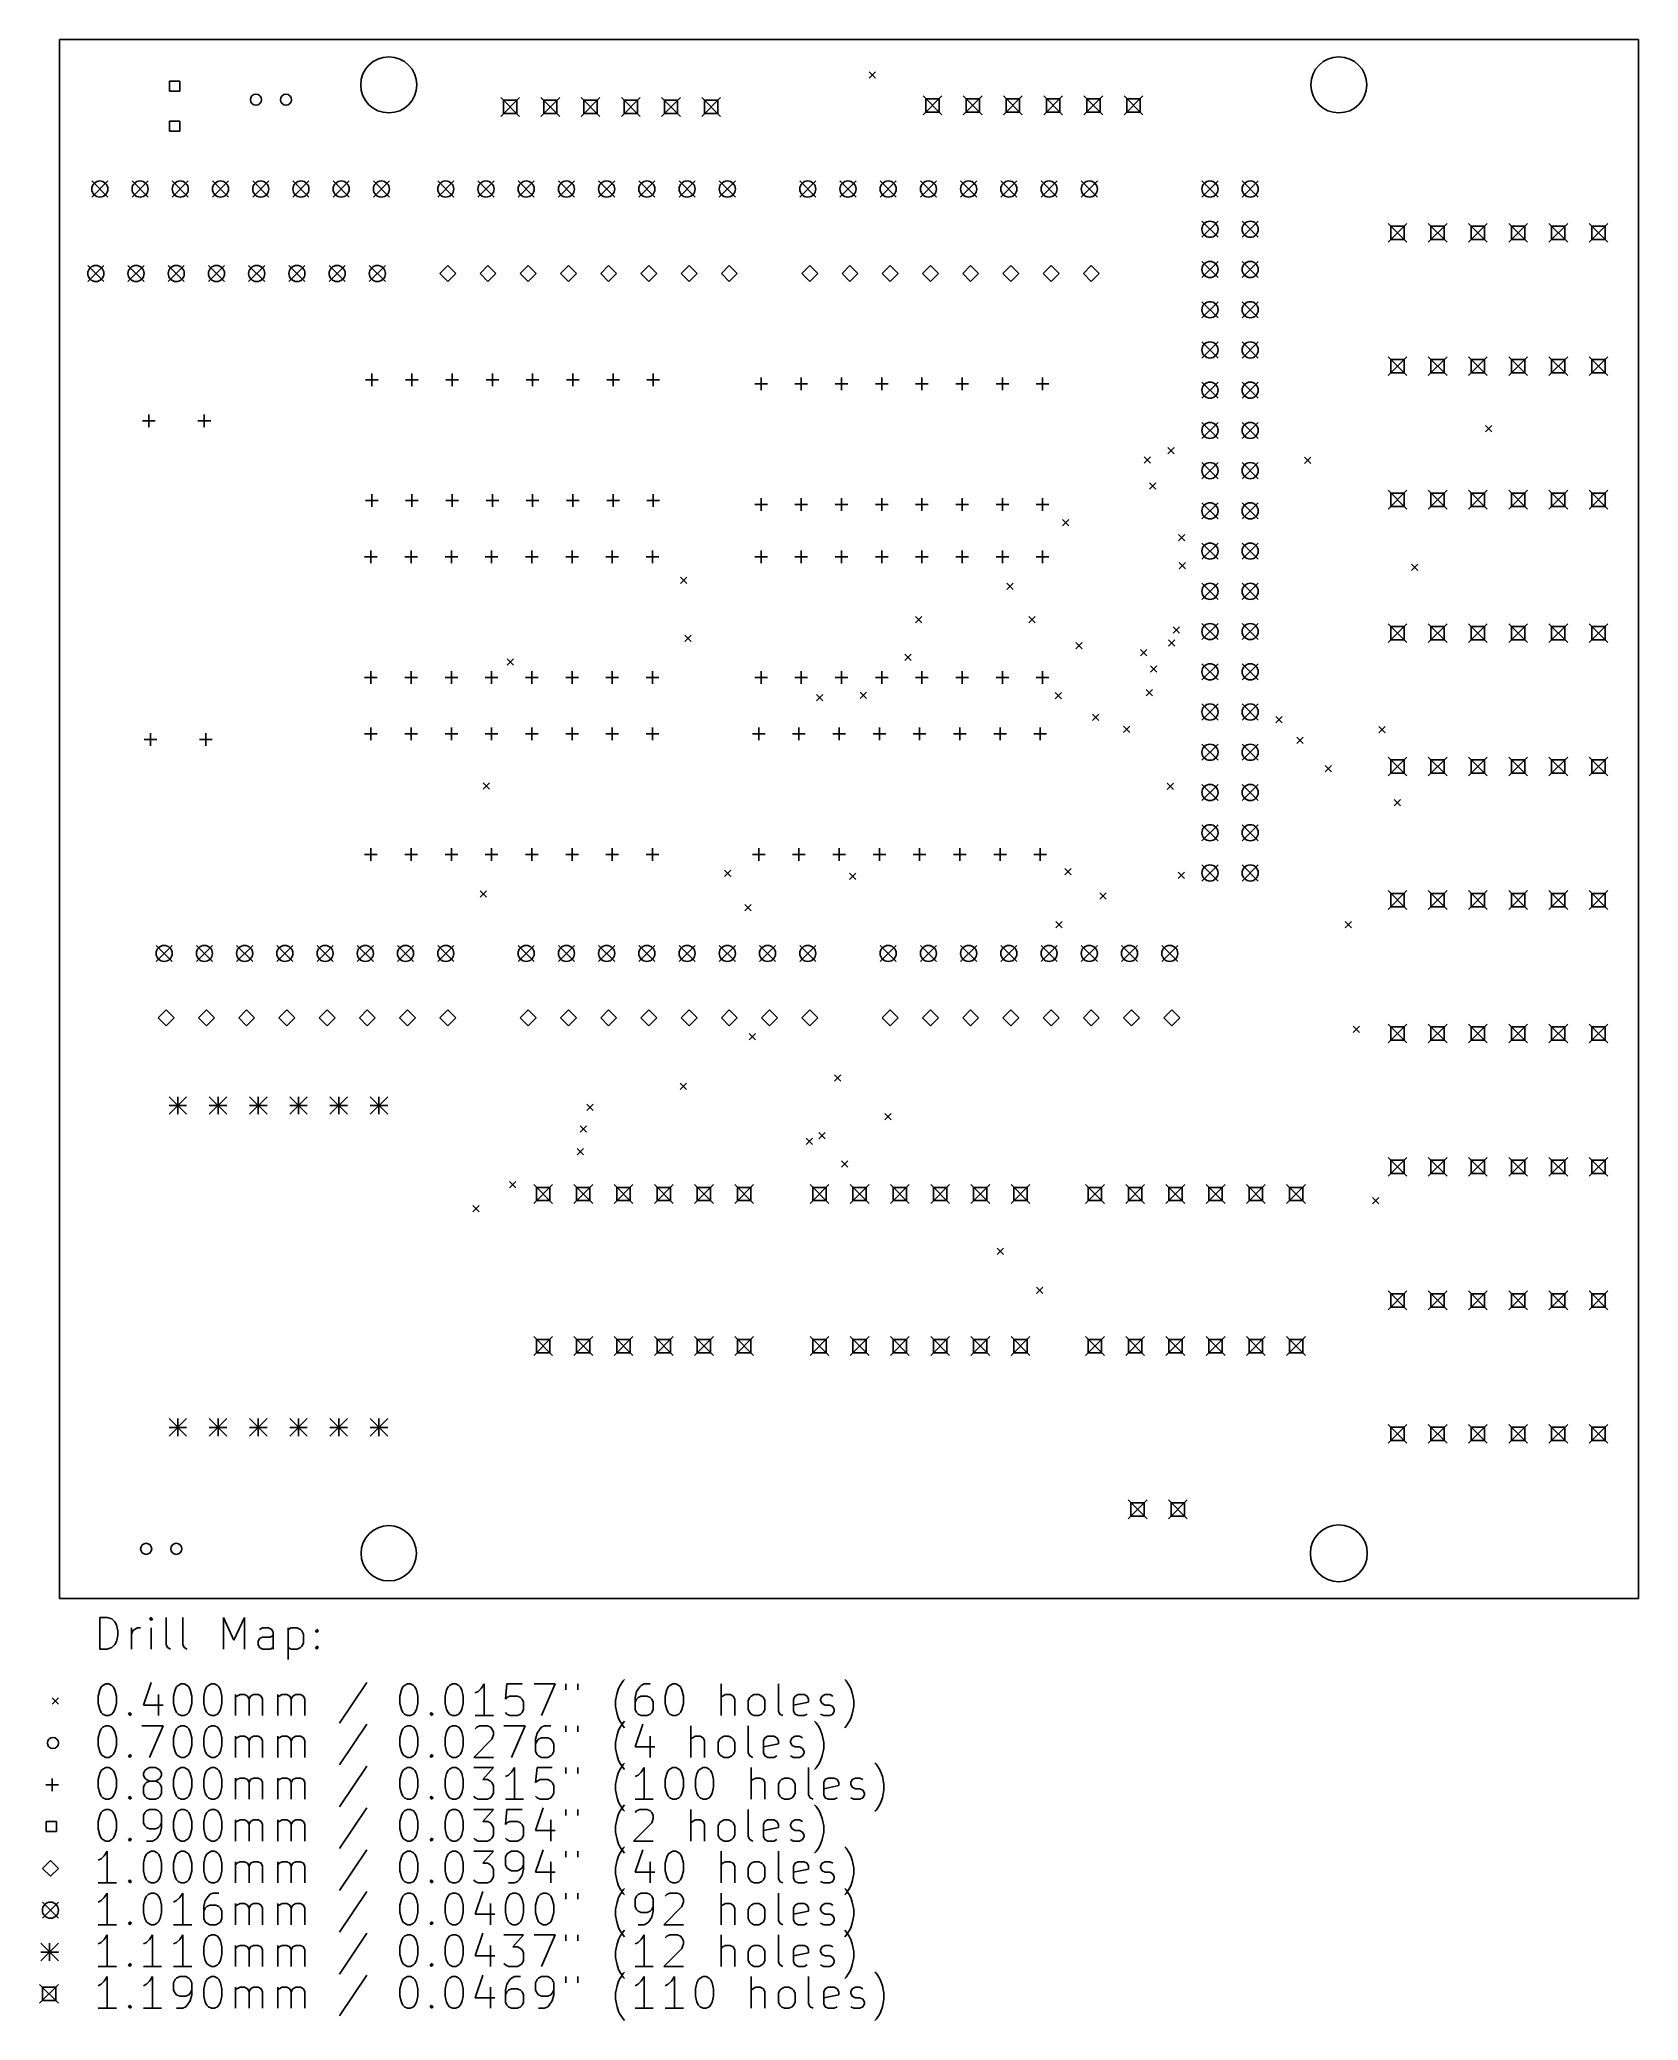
# Model space of a CAD drawing. Extents: x 123 to 224, y -186 to -61.
import ezdxf

# ---------------------------------------------------------------- set-up
doc = ezdxf.new("R2010")
doc.units = 0
doc.layers.add('BLACK', color=7, linetype='CONTINUOUS')

msp = doc.modelspace()

# ---------------------------------------------------------------- linework, layer by layer
at = {"layer": 'BLACK', "linetype": 'CONTINUOUS'}
for p, q in [((124.71575, -61.4325), (224.41075, -61.4325)), ((124.71575, -159.8575), (124.71575, -61.4325)), ((224.41075, -61.4325), (224.41075, -159.8575)), ((175.8328, -63.4762), (176.2328, -63.8762)), ((176.2328, -63.4762), (175.8328, -63.8762)), ((132.296601, -64.045399), (131.660199, -64.045399)), ((131.660199, -64.045399), (131.660199, -64.681801)), ((131.660199, -64.681801), (132.296601, -64.681801)), ((132.296601, -64.681801), (132.296601, -64.045399)), ((179.237, -64.9878), (180.427, -66.1778)), ((180.427, -64.9878), (179.237, -66.1778)), ((181.777, -64.9878), (182.967, -66.1778)), ((182.967, -64.9878), (181.777, -66.1778)), ((184.317, -64.9878), (185.507, -66.1778)), ((185.507, -64.9878), (184.317, -66.1778)), ((186.857, -64.9878), (188.047, -66.1778)), ((188.047, -64.9878), (186.857, -66.1778)), ((189.397, -64.9878), (190.587, -66.1778)), ((190.587, -64.9878), (189.397, -66.1778)), ((191.937, -64.9878), (193.127, -66.1778)), ((193.127, -64.9878), (191.937, -66.1778)), ((152.567, -65.0894), (153.757, -66.2794)), ((153.757, -65.0894), (152.567, -66.2794)), ((153.582733, -65.263667), (152.741267, -65.263667)), ((152.741267, -65.263667), (152.741267, -66.105133)), ((152.741267, -66.105133), (153.582733, -66.105133)), ((153.582733, -66.105133), (153.582733, -65.263667)), ((155.107, -65.0894), (156.297, -66.2794)), ((156.297, -65.0894), (155.107, -66.2794)), ((156.122733, -65.263667), (155.281267, -65.263667)), ((155.281267, -65.263667), (155.281267, -66.105133)), ((155.281267, -66.105133), (156.122733, -66.105133)), ((156.122733, -66.105133), (156.122733, -65.263667)), ((157.647, -65.0894), (158.837, -66.2794)), ((158.837, -65.0894), (157.647, -66.2794)), ((158.662733, -65.263667), (157.821267, -65.263667)), ((157.821267, -65.263667), (157.821267, -66.105133)), ((157.821267, -66.105133), (158.662733, -66.105133)), ((158.662733, -66.105133), (158.662733, -65.263667)), ((160.187, -65.0894), (161.377, -66.2794)), ((161.377, -65.0894), (160.187, -66.2794)), ((161.202733, -65.263667), (160.361267, -65.263667)), ((160.361267, -65.263667), (160.361267, -66.105133)), ((160.361267, -66.105133), (161.202733, -66.105133)), ((161.202733, -66.105133), (161.202733, -65.263667)), ((162.727, -65.0894), (163.917, -66.2794)), ((163.917, -65.0894), (162.727, -66.2794)), ((163.742733, -65.263667), (162.901267, -65.263667)), ((162.901267, -65.263667), (162.901267, -66.105133)), ((162.901267, -66.105133), (163.742733, -66.105133)), ((163.742733, -66.105133), (163.742733, -65.263667)), ((165.267, -65.0894), (166.457, -66.2794)), ((166.457, -65.0894), (165.267, -66.2794)), ((166.282733, -65.263667), (165.441267, -65.263667)), ((165.441267, -65.263667), (165.441267, -66.105133)), ((165.441267, -66.105133), (166.282733, -66.105133)), ((166.282733, -66.105133), (166.282733, -65.263667)), ((180.252733, -65.162067), (179.411267, -65.162067)), ((179.411267, -65.162067), (179.411267, -66.003533)), ((179.411267, -66.003533), (180.252733, -66.003533)), ((180.252733, -66.003533), (180.252733, -65.162067)), ((182.792733, -65.162067), (181.951267, -65.162067)), ((181.951267, -65.162067), (181.951267, -66.003533)), ((181.951267, -66.003533), (182.792733, -66.003533)), ((182.792733, -66.003533), (182.792733, -65.162067)), ((185.332733, -65.162067), (184.491267, -65.162067)), ((184.491267, -65.162067), (184.491267, -66.003533)), ((184.491267, -66.003533), (185.332733, -66.003533)), ((185.332733, -66.003533), (185.332733, -65.162067)), ((187.872733, -65.162067), (187.031267, -65.162067)), ((187.031267, -65.162067), (187.031267, -66.003533)), ((187.031267, -66.003533), (187.872733, -66.003533)), ((187.872733, -66.003533), (187.872733, -65.162067)), ((190.412733, -65.162067), (189.571267, -65.162067)), ((189.571267, -65.162067), (189.571267, -66.003533)), ((189.571267, -66.003533), (190.412733, -66.003533)), ((190.412733, -66.003533), (190.412733, -65.162067)), ((192.952733, -65.162067), (192.111267, -65.162067)), ((192.111267, -65.162067), (192.111267, -66.003533)), ((192.111267, -66.003533), (192.952733, -66.003533)), ((192.952733, -66.003533), (192.952733, -65.162067)), ((132.296601, -66.585399), (131.660199, -66.585399)), ((131.660199, -66.585399), (131.660199, -67.221801)), ((131.660199, -67.221801), (132.296601, -67.221801)), ((132.296601, -67.221801), (132.296601, -66.585399)), ((126.746, -70.358), (127.762, -71.374)), ((127.762, -70.358), (126.746, -71.374)), ((129.286, -70.358), (130.302, -71.374)), ((130.302, -70.358), (129.286, -71.374)), ((131.826, -70.358), (132.842, -71.374)), ((132.842, -70.358), (131.826, -71.374)), ((134.366, -70.358), (135.382, -71.374)), ((135.382, -70.358), (134.366, -71.374)), ((136.906, -70.358), (137.922, -71.374)), ((137.922, -70.358), (136.906, -71.374)), ((139.446, -70.358), (140.462, -71.374)), ((140.462, -70.358), (139.446, -71.374)), ((141.986, -70.358), (143.002, -71.374)), ((143.002, -70.358), (141.986, -71.374)), ((144.526, -70.358), (145.542, -71.374)), ((145.542, -70.358), (144.526, -71.374)), ((148.59, -70.358), (149.606, -71.374)), ((149.606, -70.358), (148.59, -71.374)), ((151.13, -70.358), (152.146, -71.374)), ((152.146, -70.358), (151.13, -71.374)), ((153.67, -70.358), (154.686, -71.374)), ((154.686, -70.358), (153.67, -71.374)), ((156.21, -70.358), (157.226, -71.374)), ((157.226, -70.358), (156.21, -71.374)), ((158.75, -70.358), (159.766, -71.374)), ((159.766, -70.358), (158.75, -71.374)), ((161.29, -70.358), (162.306, -71.374)), ((162.306, -70.358), (161.29, -71.374)), ((163.83, -70.358), (164.846, -71.374)), ((164.846, -70.358), (163.83, -71.374)), ((166.37, -70.358), (167.386, -71.374)), ((167.386, -70.358), (166.37, -71.374)), ((171.45, -70.358), (172.466, -71.374)), ((172.466, -70.358), (171.45, -71.374)), ((173.99, -70.358), (175.006, -71.374)), ((175.006, -70.358), (173.99, -71.374)), ((176.53, -70.358), (177.546, -71.374)), ((177.546, -70.358), (176.53, -71.374)), ((179.07, -70.358), (180.086, -71.374)), ((180.086, -70.358), (179.07, -71.374)), ((181.61, -70.358), (182.626, -71.374)), ((182.626, -70.358), (181.61, -71.374)), ((184.15, -70.358), (185.166, -71.374)), ((185.166, -70.358), (184.15, -71.374)), ((186.69, -70.358), (187.706, -71.374)), ((187.706, -70.358), (186.69, -71.374)), ((189.23, -70.358), (190.246, -71.374)), ((190.246, -70.358), (189.23, -71.374)), ((196.85, -70.358), (197.866, -71.374)), ((197.866, -70.358), (196.85, -71.374)), ((199.39, -70.358), (200.406, -71.374)), ((200.406, -70.358), (199.39, -71.374)), ((196.85, -72.898), (197.866, -73.914)), ((197.866, -72.898), (196.85, -73.914)), ((199.39, -72.898), (200.406, -73.914)), ((200.406, -72.898), (199.39, -73.914)), ((208.5994, -73.0342), (209.7894, -74.2242)), ((209.7894, -73.0342), (208.5994, -74.2242)), ((209.615133, -73.208467), (208.773667, -73.208467)), ((208.773667, -73.208467), (208.773667, -74.049933)), ((209.615133, -74.049933), (209.615133, -73.208467)), ((211.1394, -73.0342), (212.3294, -74.2242)), ((212.3294, -73.0342), (211.1394, -74.2242)), ((212.155133, -73.208467), (211.313667, -73.208467)), ((211.313667, -73.208467), (211.313667, -74.049933)), ((212.155133, -74.049933), (212.155133, -73.208467)), ((213.6794, -73.0342), (214.8694, -74.2242)), ((214.8694, -73.0342), (213.6794, -74.2242)), ((214.695133, -73.208467), (213.853667, -73.208467)), ((213.853667, -73.208467), (213.853667, -74.049933)), ((214.695133, -74.049933), (214.695133, -73.208467)), ((216.2194, -73.0342), (217.4094, -74.2242)), ((217.4094, -73.0342), (216.2194, -74.2242)), ((217.235133, -73.208467), (216.393667, -73.208467)), ((216.393667, -73.208467), (216.393667, -74.049933)), ((217.235133, -74.049933), (217.235133, -73.208467)), ((218.7594, -73.0342), (219.9494, -74.2242)), ((219.9494, -73.0342), (218.7594, -74.2242)), ((219.775133, -73.208467), (218.933667, -73.208467)), ((218.933667, -73.208467), (218.933667, -74.049933)), ((219.775133, -74.049933), (219.775133, -73.208467)), ((221.2994, -73.0342), (222.4894, -74.2242)), ((222.4894, -73.0342), (221.2994, -74.2242)), ((222.315133, -73.208467), (221.473667, -73.208467)), ((221.473667, -73.208467), (221.473667, -74.049933)), ((222.315133, -74.049933), (222.315133, -73.208467)), ((208.773667, -74.049933), (209.615133, -74.049933)), ((211.313667, -74.049933), (212.155133, -74.049933)), ((213.853667, -74.049933), (214.695133, -74.049933)), ((216.393667, -74.049933), (217.235133, -74.049933)), ((218.933667, -74.049933), (219.775133, -74.049933)), ((221.473667, -74.049933), (222.315133, -74.049933)), ((126.492, -75.692), (127.508, -76.708)), ((127.508, -75.692), (126.492, -76.708)), ((129.032, -75.692), (130.048, -76.708)), ((130.048, -75.692), (129.032, -76.708)), ((131.572, -75.692), (132.588, -76.708)), ((132.588, -75.692), (131.572, -76.708)), ((134.112, -75.692), (135.128, -76.708)), ((135.128, -75.692), (134.112, -76.708)), ((136.652, -75.692), (137.668, -76.708)), ((137.668, -75.692), (136.652, -76.708)), ((139.192, -75.692), (140.208, -76.708)), ((140.208, -75.692), (139.192, -76.708)), ((141.732, -75.692), (142.748, -76.708)), ((142.748, -75.692), (141.732, -76.708)), ((144.272, -75.692), (145.288, -76.708)), ((145.288, -75.692), (144.272, -76.708)), ((149.225, -75.7), (148.725, -76.2)), ((148.725, -76.2), (149.225, -76.7)), ((149.725, -76.2), (149.225, -75.7)), ((149.225, -76.7), (149.725, -76.2)), ((151.765, -75.7), (151.265, -76.2)), ((151.265, -76.2), (151.765, -76.7)), ((152.265, -76.2), (151.765, -75.7)), ((151.765, -76.7), (152.265, -76.2)), ((154.305, -75.7), (153.805, -76.2)), ((153.805, -76.2), (154.305, -76.7)), ((154.805, -76.2), (154.305, -75.7)), ((154.305, -76.7), (154.805, -76.2)), ((156.845, -75.7), (156.345, -76.2)), ((156.345, -76.2), (156.845, -76.7)), ((157.345, -76.2), (156.845, -75.7)), ((156.845, -76.7), (157.345, -76.2)), ((159.385, -75.7), (158.885, -76.2)), ((158.885, -76.2), (159.385, -76.7)), ((159.885, -76.2), (159.385, -75.7)), ((159.385, -76.7), (159.885, -76.2)), ((161.925, -75.7), (161.425, -76.2)), ((161.425, -76.2), (161.925, -76.7)), ((162.425, -76.2), (161.925, -75.7)), ((161.925, -76.7), (162.425, -76.2)), ((164.465, -75.7), (163.965, -76.2)), ((163.965, -76.2), (164.465, -76.7)), ((164.965, -76.2), (164.465, -75.7)), ((164.465, -76.7), (164.965, -76.2)), ((167.005, -75.7), (166.505, -76.2)), ((166.505, -76.2), (167.005, -76.7)), ((167.505, -76.2), (167.005, -75.7)), ((167.005, -76.7), (167.505, -76.2)), ((172.085, -75.7), (171.585, -76.2)), ((171.585, -76.2), (172.085, -76.7)), ((172.585, -76.2), (172.085, -75.7)), ((172.085, -76.7), (172.585, -76.2)), ((174.625, -75.7), (174.125, -76.2)), ((174.125, -76.2), (174.625, -76.7)), ((175.125, -76.2), (174.625, -75.7)), ((174.625, -76.7), (175.125, -76.2)), ((177.165, -75.7), (176.665, -76.2)), ((176.665, -76.2), (177.165, -76.7)), ((177.665, -76.2), (177.165, -75.7)), ((177.165, -76.7), (177.665, -76.2)), ((179.705, -75.7), (179.205, -76.2)), ((179.205, -76.2), (179.705, -76.7)), ((180.205, -76.2), (179.705, -75.7)), ((179.705, -76.7), (180.205, -76.2)), ((182.245, -75.7), (181.745, -76.2)), ((181.745, -76.2), (182.245, -76.7)), ((182.745, -76.2), (182.245, -75.7)), ((182.245, -76.7), (182.745, -76.2)), ((184.785, -75.7), (184.285, -76.2)), ((184.285, -76.2), (184.785, -76.7)), ((185.285, -76.2), (184.785, -75.7)), ((184.785, -76.7), (185.285, -76.2)), ((187.325, -75.7), (186.825, -76.2)), ((186.825, -76.2), (187.325, -76.7)), ((187.825, -76.2), (187.325, -75.7)), ((187.325, -76.7), (187.825, -76.2)), ((189.865, -75.7), (189.365, -76.2)), ((189.365, -76.2), (189.865, -76.7)), ((190.365, -76.2), (189.865, -75.7)), ((189.865, -76.7), (190.365, -76.2)), ((196.85, -75.438), (197.866, -76.454)), ((197.866, -75.438), (196.85, -76.454)), ((199.39, -75.438), (200.406, -76.454)), ((200.406, -75.438), (199.39, -76.454)), ((196.85, -77.978), (197.866, -78.994)), ((197.866, -77.978), (196.85, -78.994)), ((199.39, -77.978), (200.406, -78.994)), ((200.406, -77.978), (199.39, -78.994)), ((196.85, -80.518), (197.866, -81.534)), ((197.866, -80.518), (196.85, -81.534)), ((199.39, -80.518), (200.406, -81.534)), ((200.406, -80.518), (199.39, -81.534)), ((144.4244, -82.5056), (144.4244, -83.3056)), ((146.9644, -82.5056), (146.9644, -83.3056)), ((149.5044, -82.5056), (149.5044, -83.3056)), ((152.0444, -82.5056), (152.0444, -83.3056)), ((154.5844, -82.5056), (154.5844, -83.3056)), ((157.1244, -82.5056), (157.1244, -83.3056)), ((159.6644, -82.5056), (159.6644, -83.3056)), ((162.2044, -82.5056), (162.2044, -83.3056)), ((208.5994, -81.4591), (209.7894, -82.6491)), ((209.7894, -81.4591), (208.5994, -82.6491)), ((209.615133, -81.633367), (208.773667, -81.633367)), ((208.773667, -81.633367), (208.773667, -82.474833)), ((208.773667, -82.474833), (209.615133, -82.474833)), ((209.615133, -82.474833), (209.615133, -81.633367)), ((211.1394, -81.4591), (212.3294, -82.6491)), ((212.3294, -81.4591), (211.1394, -82.6491)), ((212.155133, -81.633367), (211.313667, -81.633367)), ((211.313667, -81.633367), (211.313667, -82.474833)), ((211.313667, -82.474833), (212.155133, -82.474833)), ((212.155133, -82.474833), (212.155133, -81.633367)), ((213.6794, -81.4591), (214.8694, -82.6491)), ((214.8694, -81.4591), (213.6794, -82.6491)), ((214.695133, -81.633367), (213.853667, -81.633367)), ((213.853667, -81.633367), (213.853667, -82.474833)), ((213.853667, -82.474833), (214.695133, -82.474833)), ((214.695133, -82.474833), (214.695133, -81.633367)), ((216.2194, -81.4591), (217.4094, -82.6491)), ((217.4094, -81.4591), (216.2194, -82.6491)), ((217.235133, -81.633367), (216.393667, -81.633367)), ((216.393667, -81.633367), (216.393667, -82.474833)), ((216.393667, -82.474833), (217.235133, -82.474833)), ((217.235133, -82.474833), (217.235133, -81.633367)), ((218.7594, -81.4591), (219.9494, -82.6491)), ((219.9494, -81.4591), (218.7594, -82.6491)), ((219.775133, -81.633367), (218.933667, -81.633367)), ((218.933667, -81.633367), (218.933667, -82.474833)), ((218.933667, -82.474833), (219.775133, -82.474833)), ((219.775133, -82.474833), (219.775133, -81.633367)), ((221.2994, -81.4591), (222.4894, -82.6491)), ((222.4894, -81.4591), (221.2994, -82.6491)), ((222.315133, -81.633367), (221.473667, -81.633367)), ((221.473667, -81.633367), (221.473667, -82.474833)), ((221.473667, -82.474833), (222.315133, -82.474833)), ((222.315133, -82.474833), (222.315133, -81.633367)), ((144.0244, -82.9056), (144.8244, -82.9056)), ((146.5644, -82.9056), (147.3644, -82.9056)), ((149.1044, -82.9056), (149.9044, -82.9056)), ((151.6444, -82.9056), (152.4444, -82.9056)), ((154.1844, -82.9056), (154.9844, -82.9056)), ((156.7244, -82.9056), (157.5244, -82.9056)), ((159.2644, -82.9056), (160.0644, -82.9056)), ((161.8044, -82.9056), (162.6044, -82.9056)), ((168.6116, -83.1596), (169.4116, -83.1596)), ((169.0116, -82.7596), (169.0116, -83.5596)), ((171.1516, -83.1596), (171.9516, -83.1596)), ((171.5516, -82.7596), (171.5516, -83.5596)), ((173.6916, -83.1596), (174.4916, -83.1596)), ((174.0916, -82.7596), (174.0916, -83.5596)), ((176.2316, -83.1596), (177.0316, -83.1596)), ((176.6316, -82.7596), (176.6316, -83.5596)), ((178.7716, -83.1596), (179.5716, -83.1596)), ((179.1716, -82.7596), (179.1716, -83.5596)), ((181.3116, -83.1596), (182.1116, -83.1596)), ((181.7116, -82.7596), (181.7116, -83.5596)), ((183.8516, -83.1596), (184.6516, -83.1596)), ((184.2516, -82.7596), (184.2516, -83.5596)), ((186.3916, -83.1596), (187.1916, -83.1596)), ((186.7916, -82.7596), (186.7916, -83.5596)), ((196.85, -83.058), (197.866, -84.074)), ((197.866, -83.058), (196.85, -84.074)), ((199.39, -83.058), (200.406, -84.074)), ((200.406, -83.058), (199.39, -84.074)), ((129.9528, -85.4964), (130.7528, -85.4964)), ((130.3528, -85.0964), (130.3528, -85.8964)), ((133.4528, -85.4964), (134.2528, -85.4964)), ((133.8528, -85.0964), (133.8528, -85.8964)), ((196.85, -85.598), (197.866, -86.614)), ((197.866, -85.598), (196.85, -86.614)), ((199.39, -85.598), (200.406, -86.614)), ((200.406, -85.598), (199.39, -86.614)), ((214.7484, -85.7892), (215.1484, -86.1892)), ((215.1484, -85.7892), (214.7484, -86.1892)), ((194.7005, -87.176), (195.1005, -87.576)), ((195.1005, -87.176), (194.7005, -87.576)), ((193.209, -87.7796), (193.609, -88.1796)), ((193.609, -87.7796), (193.209, -88.1796)), ((196.85, -88.138), (197.866, -89.154)), ((197.866, -88.138), (196.85, -89.154)), ((199.39, -88.138), (200.406, -89.154)), ((200.406, -88.138), (199.39, -89.154)), ((203.3189, -87.7987), (203.7189, -88.1987)), ((203.7189, -87.7987), (203.3189, -88.1987)), ((193.5363, -89.4255), (193.9363, -89.8255)), ((193.9363, -89.4255), (193.5363, -89.8255)), ((208.5994, -89.8841), (209.7894, -91.0741)), ((209.7894, -89.8841), (208.5994, -91.0741)), ((211.1394, -89.8841), (212.3294, -91.0741)), ((212.3294, -89.8841), (211.1394, -91.0741)), ((213.6794, -89.8841), (214.8694, -91.0741)), ((214.8694, -89.8841), (213.6794, -91.0741)), ((216.2194, -89.8841), (217.4094, -91.0741)), ((217.4094, -89.8841), (216.2194, -91.0741)), ((218.7594, -89.8841), (219.9494, -91.0741)), ((219.9494, -89.8841), (218.7594, -91.0741)), ((221.2994, -89.8841), (222.4894, -91.0741)), ((222.4894, -89.8841), (221.2994, -91.0741)), ((144.0244, -90.5256), (144.8244, -90.5256)), ((144.4244, -90.1256), (144.4244, -90.9256)), ((146.5644, -90.5256), (147.3644, -90.5256)), ((146.9644, -90.1256), (146.9644, -90.9256)), ((149.1044, -90.5256), (149.9044, -90.5256)), ((149.5044, -90.1256), (149.5044, -90.9256)), ((151.6444, -90.5256), (152.4444, -90.5256)), ((152.0444, -90.1256), (152.0444, -90.9256)), ((154.1844, -90.5256), (154.9844, -90.5256)), ((154.5844, -90.1256), (154.5844, -90.9256)), ((156.7244, -90.5256), (157.5244, -90.5256)), ((157.1244, -90.1256), (157.1244, -90.9256)), ((159.2644, -90.5256), (160.0644, -90.5256)), ((159.6644, -90.1256), (159.6644, -90.9256)), ((161.8044, -90.5256), (162.6044, -90.5256)), ((162.2044, -90.1256), (162.2044, -90.9256)), ((168.6116, -90.7796), (169.4116, -90.7796)), ((169.0116, -90.3796), (169.0116, -91.1796)), ((171.1516, -90.7796), (171.9516, -90.7796)), ((171.5516, -90.3796), (171.5516, -91.1796)), ((173.6916, -90.7796), (174.4916, -90.7796)), ((174.0916, -90.3796), (174.0916, -91.1796)), ((176.2316, -90.7796), (177.0316, -90.7796)), ((176.6316, -90.3796), (176.6316, -91.1796)), ((178.7716, -90.7796), (179.5716, -90.7796)), ((179.1716, -90.3796), (179.1716, -91.1796)), ((181.3116, -90.7796), (182.1116, -90.7796)), ((181.7116, -90.3796), (181.7116, -91.1796)), ((183.8516, -90.7796), (184.6516, -90.7796)), ((184.2516, -90.3796), (184.2516, -91.1796)), ((186.3916, -90.7796), (187.1916, -90.7796)), ((186.7916, -90.3796), (186.7916, -91.1796)), ((196.85, -90.678), (197.866, -91.694)), ((197.866, -90.678), (196.85, -91.694)), ((199.39, -90.678), (200.406, -91.694)), ((200.406, -90.678), (199.39, -91.694)), ((209.615133, -90.058367), (208.773667, -90.058367)), ((208.773667, -90.058367), (208.773667, -90.899833)), ((208.773667, -90.899833), (209.615133, -90.899833)), ((209.615133, -90.899833), (209.615133, -90.058367)), ((212.155133, -90.058367), (211.313667, -90.058367)), ((211.313667, -90.058367), (211.313667, -90.899833)), ((211.313667, -90.899833), (212.155133, -90.899833)), ((212.155133, -90.899833), (212.155133, -90.058367)), ((214.695133, -90.058367), (213.853667, -90.058367)), ((213.853667, -90.058367), (213.853667, -90.899833)), ((213.853667, -90.899833), (214.695133, -90.899833)), ((214.695133, -90.899833), (214.695133, -90.058367)), ((217.235133, -90.058367), (216.393667, -90.058367)), ((216.393667, -90.058367), (216.393667, -90.899833)), ((216.393667, -90.899833), (217.235133, -90.899833)), ((217.235133, -90.899833), (217.235133, -90.058367)), ((219.775133, -90.058367), (218.933667, -90.058367)), ((218.933667, -90.058367), (218.933667, -90.899833)), ((218.933667, -90.899833), (219.775133, -90.899833)), ((219.775133, -90.899833), (219.775133, -90.058367)), ((222.315133, -90.058367), (221.473667, -90.058367)), ((221.473667, -90.058367), (221.473667, -90.899833)), ((221.473667, -90.899833), (222.315133, -90.899833)), ((222.315133, -90.899833), (222.315133, -90.058367)), ((188.034, -91.7235), (188.434, -92.1235)), ((188.434, -91.7235), (188.034, -92.1235)), ((144.3736, -93.6816), (144.3736, -94.4816)), ((146.9136, -93.6816), (146.9136, -94.4816)), ((149.4536, -93.6816), (149.4536, -94.4816)), ((151.9936, -93.6816), (151.9936, -94.4816)), ((154.5336, -93.6816), (154.5336, -94.4816)), ((157.0736, -93.6816), (157.0736, -94.4816)), ((159.6136, -93.6816), (159.6136, -94.4816)), ((162.1536, -93.6816), (162.1536, -94.4816)), ((169.0116, -93.6816), (169.0116, -94.4816)), ((171.5516, -93.6816), (171.5516, -94.4816)), ((174.0916, -93.6816), (174.0916, -94.4816)), ((176.6316, -93.6816), (176.6316, -94.4816)), ((179.1716, -93.6816), (179.1716, -94.4816)), ((181.7116, -93.6816), (181.7116, -94.4816)), ((184.2516, -93.6816), (184.2516, -94.4816)), ((186.7916, -93.6816), (186.7916, -94.4816)), ((195.3747, -92.6808), (195.7747, -93.0808)), ((195.7747, -92.6808), (195.3747, -93.0808)), ((196.85, -93.218), (197.866, -94.234)), ((197.866, -93.218), (196.85, -94.234)), ((199.39, -93.218), (200.406, -94.234)), ((200.406, -93.218), (199.39, -94.234)), ((143.9736, -94.0816), (144.7736, -94.0816)), ((146.5136, -94.0816), (147.3136, -94.0816)), ((149.0536, -94.0816), (149.8536, -94.0816)), ((151.5936, -94.0816), (152.3936, -94.0816)), ((154.1336, -94.0816), (154.9336, -94.0816)), ((156.6736, -94.0816), (157.4736, -94.0816)), ((159.2136, -94.0816), (160.0136, -94.0816)), ((161.7536, -94.0816), (162.5536, -94.0816)), ((168.6116, -94.0816), (169.4116, -94.0816)), ((171.1516, -94.0816), (171.9516, -94.0816)), ((173.6916, -94.0816), (174.4916, -94.0816)), ((176.2316, -94.0816), (177.0316, -94.0816)), ((178.7716, -94.0816), (179.5716, -94.0816)), ((181.3116, -94.0816), (182.1116, -94.0816)), ((183.8516, -94.0816), (184.6516, -94.0816)), ((186.3916, -94.0816), (187.1916, -94.0816)), ((195.4177, -94.4413), (195.8177, -94.8413)), ((195.8177, -94.4413), (195.4177, -94.8413)), ((210.0923, -94.5443), (210.4923, -94.9443)), ((210.4923, -94.5443), (210.0923, -94.9443)), ((163.9153, -95.3805), (164.3153, -95.7805)), ((164.3153, -95.3805), (163.9153, -95.7805)), ((184.535, -95.7411), (184.935, -96.1411)), ((184.935, -95.7411), (184.535, -96.1411)), ((196.85, -95.758), (197.866, -96.774)), ((197.866, -95.758), (196.85, -96.774)), ((199.39, -95.758), (200.406, -96.774)), ((200.406, -95.758), (199.39, -96.774)), ((178.7656, -97.8496), (179.1656, -98.2496)), ((179.1656, -97.8496), (178.7656, -98.2496)), ((185.9196, -97.8496), (186.3196, -98.2496)), ((186.3196, -97.8496), (185.9196, -98.2496)), ((195.0265, -98.5115), (195.4265, -98.9115)), ((195.4265, -98.5115), (195.0265, -98.9115)), ((196.85, -98.298), (197.866, -99.314)), ((197.866, -98.298), (196.85, -99.314)), ((199.39, -98.298), (200.406, -99.314)), ((200.406, -98.298), (199.39, -99.314)), ((208.5994, -98.309), (209.7894, -99.499)), ((209.7894, -98.309), (208.5994, -99.499)), ((209.615133, -98.483267), (208.773667, -98.483267)), ((208.773667, -98.483267), (208.773667, -99.324733)), ((209.615133, -99.324733), (209.615133, -98.483267)), ((211.1394, -98.309), (212.3294, -99.499)), ((212.3294, -98.309), (211.1394, -99.499)), ((212.155133, -98.483267), (211.313667, -98.483267)), ((211.313667, -98.483267), (211.313667, -99.324733)), ((212.155133, -99.324733), (212.155133, -98.483267)), ((213.6794, -98.309), (214.8694, -99.499)), ((214.8694, -98.309), (213.6794, -99.499)), ((214.695133, -98.483267), (213.853667, -98.483267)), ((213.853667, -98.483267), (213.853667, -99.324733)), ((214.695133, -99.324733), (214.695133, -98.483267)), ((216.2194, -98.309), (217.4094, -99.499)), ((217.4094, -98.309), (216.2194, -99.499)), ((217.235133, -98.483267), (216.393667, -98.483267)), ((216.393667, -98.483267), (216.393667, -99.324733)), ((217.235133, -99.324733), (217.235133, -98.483267)), ((218.7594, -98.309), (219.9494, -99.499)), ((219.9494, -98.309), (218.7594, -99.499)), ((219.775133, -98.483267), (218.933667, -98.483267)), ((218.933667, -98.483267), (218.933667, -99.324733)), ((219.775133, -99.324733), (219.775133, -98.483267)), ((221.2994, -98.309), (222.4894, -99.499)), ((222.4894, -98.309), (221.2994, -99.499)), ((222.315133, -98.483267), (221.473667, -98.483267)), ((221.473667, -98.483267), (221.473667, -99.324733)), ((222.315133, -99.324733), (222.315133, -98.483267)), ((164.1951, -99.0317), (164.5951, -99.4317)), ((164.5951, -99.0317), (164.1951, -99.4317)), ((188.877, -99.4932), (189.277, -99.8932)), ((189.277, -99.4932), (188.877, -99.8932)), ((192.9705, -99.9435), (193.3705, -100.3435)), ((193.3705, -99.9435), (192.9705, -100.3435)), ((194.7422, -99.3345), (195.1422, -99.7345)), ((195.1422, -99.3345), (194.7422, -99.7345)), ((208.773667, -99.324733), (209.615133, -99.324733)), ((211.313667, -99.324733), (212.155133, -99.324733)), ((213.853667, -99.324733), (214.695133, -99.324733)), ((216.393667, -99.324733), (217.235133, -99.324733)), ((218.933667, -99.324733), (219.775133, -99.324733)), ((221.473667, -99.324733), (222.315133, -99.324733)), ((152.9756, -100.5185), (153.3756, -100.9185)), ((153.3756, -100.5185), (152.9756, -100.9185)), ((178.0925, -100.2379), (178.4925, -100.6379)), ((178.4925, -100.2379), (178.0925, -100.6379)), ((193.6088, -100.9762), (194.0088, -101.3762)), ((194.0088, -100.9762), (193.6088, -101.3762)), ((196.85, -100.838), (197.866, -101.854)), ((197.866, -100.838), (196.85, -101.854)), ((199.39, -100.838), (200.406, -101.854)), ((200.406, -100.838), (199.39, -101.854)), ((143.9736, -101.7016), (144.7736, -101.7016)), ((144.3736, -101.3016), (144.3736, -102.1016)), ((146.5136, -101.7016), (147.3136, -101.7016)), ((146.9136, -101.3016), (146.9136, -102.1016)), ((149.0536, -101.7016), (149.8536, -101.7016)), ((149.4536, -101.3016), (149.4536, -102.1016)), ((151.5936, -101.7016), (152.3936, -101.7016)), ((151.9936, -101.3016), (151.9936, -102.1016)), ((154.1336, -101.7016), (154.9336, -101.7016)), ((154.5336, -101.3016), (154.5336, -102.1016)), ((156.6736, -101.7016), (157.4736, -101.7016)), ((157.0736, -101.3016), (157.0736, -102.1016)), ((159.2136, -101.7016), (160.0136, -101.7016)), ((159.6136, -101.3016), (159.6136, -102.1016)), ((161.7536, -101.7016), (162.5536, -101.7016)), ((162.1536, -101.3016), (162.1536, -102.1016)), ((168.6116, -101.7016), (169.4116, -101.7016)), ((169.0116, -101.3016), (169.0116, -102.1016)), ((171.1516, -101.7016), (171.9516, -101.7016)), ((171.5516, -101.3016), (171.5516, -102.1016)), ((173.6916, -101.7016), (174.4916, -101.7016)), ((174.0916, -101.3016), (174.0916, -102.1016)), ((176.2316, -101.7016), (177.0316, -101.7016)), ((176.6316, -101.3016), (176.6316, -102.1016)), ((178.7716, -101.7016), (179.5716, -101.7016)), ((179.1716, -101.3016), (179.1716, -102.1016)), ((181.3116, -101.7016), (182.1116, -101.7016)), ((181.7116, -101.3016), (181.7116, -102.1016)), ((183.8516, -101.7016), (184.6516, -101.7016)), ((184.2516, -101.3016), (184.2516, -102.1016)), ((186.3916, -101.7016), (187.1916, -101.7016)), ((186.7916, -101.3016), (186.7916, -102.1016)), ((193.3252, -102.4661), (193.7252, -102.8661)), ((193.7252, -102.4661), (193.3252, -102.8661)), ((172.5199, -102.7716), (172.9199, -103.1716)), ((172.9199, -102.7716), (172.5199, -103.1716)), ((175.264, -102.627), (175.664, -103.027)), ((175.664, -102.627), (175.264, -103.027)), ((187.5725, -102.6472), (187.9725, -103.0472)), ((187.9725, -102.6472), (187.5725, -103.0472)), ((196.85, -103.378), (197.866, -104.394)), ((197.866, -103.378), (196.85, -104.394)), ((199.39, -103.378), (200.406, -104.394)), ((200.406, -103.378), (199.39, -104.394)), ((144.3736, -104.8576), (144.3736, -105.6576)), ((146.9136, -104.8576), (146.9136, -105.6576)), ((149.4536, -104.8576), (149.4536, -105.6576)), ((151.9936, -104.8576), (151.9936, -105.6576)), ((154.5336, -104.8576), (154.5336, -105.6576)), ((157.0736, -104.8576), (157.0736, -105.6576)), ((159.6136, -104.8576), (159.6136, -105.6576)), ((162.1536, -104.8576), (162.1536, -105.6576)), ((168.8592, -104.8576), (168.8592, -105.6576)), ((171.3992, -104.8576), (171.3992, -105.6576)), ((173.9392, -104.8576), (173.9392, -105.6576)), ((176.4792, -104.8576), (176.4792, -105.6576)), ((179.0192, -104.8576), (179.0192, -105.6576)), ((181.5592, -104.8576), (181.5592, -105.6576)), ((184.0992, -104.8576), (184.0992, -105.6576)), ((186.6392, -104.8576), (186.6392, -105.6576)), ((189.9287, -104.0123), (190.3287, -104.4123)), ((190.3287, -104.0123), (189.9287, -104.4123)), ((191.8893, -104.7768), (192.2893, -105.1768)), ((192.2893, -104.7768), (191.8893, -105.1768)), ((201.5191, -104.1698), (201.9191, -104.5698)), ((201.9191, -104.1698), (201.5191, -104.5698)), ((208.0234, -104.8071), (208.4234, -105.2071)), ((208.4234, -104.8071), (208.0234, -105.2071)), ((130.0544, -105.6132), (130.8544, -105.6132)), ((130.4544, -105.2132), (130.4544, -106.0132)), ((133.5544, -105.6132), (134.3544, -105.6132)), ((133.9544, -105.2132), (133.9544, -106.0132)), ((143.9736, -105.2576), (144.7736, -105.2576)), ((146.5136, -105.2576), (147.3136, -105.2576)), ((149.0536, -105.2576), (149.8536, -105.2576)), ((151.5936, -105.2576), (152.3936, -105.2576)), ((154.1336, -105.2576), (154.9336, -105.2576)), ((156.6736, -105.2576), (157.4736, -105.2576)), ((159.2136, -105.2576), (160.0136, -105.2576)), ((161.7536, -105.2576), (162.5536, -105.2576)), ((168.4592, -105.2576), (169.2592, -105.2576)), ((170.9992, -105.2576), (171.7992, -105.2576)), ((173.5392, -105.2576), (174.3392, -105.2576)), ((176.0792, -105.2576), (176.8792, -105.2576)), ((178.6192, -105.2576), (179.4192, -105.2576)), ((181.1592, -105.2576), (181.9592, -105.2576)), ((183.6992, -105.2576), (184.4992, -105.2576)), ((186.2392, -105.2576), (187.0392, -105.2576)), ((196.85, -105.918), (197.866, -106.934)), ((197.866, -105.918), (196.85, -106.934)), ((199.39, -105.918), (200.406, -106.934)), ((200.406, -105.918), (199.39, -106.934)), ((202.8337, -105.4789), (203.2337, -105.8789)), ((203.2337, -105.4789), (202.8337, -105.8789)), ((204.6339, -107.267), (205.0339, -107.667)), ((205.0339, -107.267), (204.6339, -107.667)), ((208.5994, -106.7339), (209.7894, -107.9239)), ((209.7894, -106.7339), (208.5994, -107.9239)), ((209.615133, -106.908167), (208.773667, -106.908167)), ((208.773667, -106.908167), (208.773667, -107.749633)), ((209.615133, -107.749633), (209.615133, -106.908167)), ((211.1394, -106.7339), (212.3294, -107.9239)), ((212.3294, -106.7339), (211.1394, -107.9239)), ((212.155133, -106.908167), (211.313667, -106.908167)), ((211.313667, -106.908167), (211.313667, -107.749633)), ((212.155133, -107.749633), (212.155133, -106.908167)), ((213.6794, -106.7339), (214.8694, -107.9239)), ((214.8694, -106.7339), (213.6794, -107.9239)), ((214.695133, -106.908167), (213.853667, -106.908167)), ((213.853667, -106.908167), (213.853667, -107.749633)), ((214.695133, -107.749633), (214.695133, -106.908167)), ((216.2194, -106.7339), (217.4094, -107.9239)), ((217.4094, -106.7339), (216.2194, -107.9239)), ((217.235133, -106.908167), (216.393667, -106.908167)), ((216.393667, -106.908167), (216.393667, -107.749633)), ((217.235133, -107.749633), (217.235133, -106.908167)), ((218.7594, -106.7339), (219.9494, -107.9239)), ((219.9494, -106.7339), (218.7594, -107.9239)), ((219.775133, -106.908167), (218.933667, -106.908167)), ((218.933667, -106.908167), (218.933667, -107.749633)), ((219.775133, -107.749633), (219.775133, -106.908167)), ((221.2994, -106.7339), (222.4894, -107.9239)), ((222.4894, -106.7339), (221.2994, -107.9239)), ((222.315133, -106.908167), (221.473667, -106.908167)), ((221.473667, -106.908167), (221.473667, -107.749633)), ((222.315133, -107.749633), (222.315133, -106.908167)), ((151.4525, -108.3565), (151.8525, -108.7565)), ((151.8525, -108.3565), (151.4525, -108.7565)), ((194.6631, -108.3868), (195.0631, -108.7868)), ((195.0631, -108.3868), (194.6631, -108.7868)), ((196.85, -108.458), (197.866, -109.474)), ((197.866, -108.458), (196.85, -109.474)), ((199.39, -108.458), (200.406, -109.474)), ((200.406, -108.458), (199.39, -109.474)), ((208.773667, -107.749633), (209.615133, -107.749633)), ((211.313667, -107.749633), (212.155133, -107.749633)), ((213.853667, -107.749633), (214.695133, -107.749633)), ((216.393667, -107.749633), (217.235133, -107.749633)), ((218.933667, -107.749633), (219.775133, -107.749633)), ((221.473667, -107.749633), (222.315133, -107.749633)), ((208.9971, -109.4105), (209.3971, -109.8105)), ((209.3971, -109.4105), (208.9971, -109.8105)), ((196.85, -110.998), (197.866, -112.014)), ((197.866, -110.998), (196.85, -112.014)), ((199.39, -110.998), (200.406, -112.014)), ((200.406, -110.998), (199.39, -112.014)), ((144.3736, -112.4776), (144.3736, -113.2776)), ((146.9136, -112.4776), (146.9136, -113.2776)), ((149.4536, -112.4776), (149.4536, -113.2776)), ((151.9936, -112.4776), (151.9936, -113.2776)), ((154.5336, -112.4776), (154.5336, -113.2776)), ((157.0736, -112.4776), (157.0736, -113.2776)), ((159.6136, -112.4776), (159.6136, -113.2776)), ((162.1536, -112.4776), (162.1536, -113.2776)), ((168.8592, -112.4776), (168.8592, -113.2776)), ((171.3992, -112.4776), (171.3992, -113.2776)), ((173.9392, -112.4776), (173.9392, -113.2776)), ((176.4792, -112.4776), (176.4792, -113.2776)), ((179.0192, -112.4776), (179.0192, -113.2776)), ((181.5592, -112.4776), (181.5592, -113.2776)), ((184.0992, -112.4776), (184.0992, -113.2776)), ((186.6392, -112.4776), (186.6392, -113.2776)), ((143.9736, -112.8776), (144.7736, -112.8776)), ((146.5136, -112.8776), (147.3136, -112.8776)), ((149.0536, -112.8776), (149.8536, -112.8776)), ((151.5936, -112.8776), (152.3936, -112.8776)), ((154.1336, -112.8776), (154.9336, -112.8776)), ((156.6736, -112.8776), (157.4736, -112.8776)), ((159.2136, -112.8776), (160.0136, -112.8776)), ((161.7536, -112.8776), (162.5536, -112.8776)), ((168.4592, -112.8776), (169.2592, -112.8776)), ((170.9992, -112.8776), (171.7992, -112.8776)), ((173.5392, -112.8776), (174.3392, -112.8776)), ((176.0792, -112.8776), (176.8792, -112.8776)), ((178.6192, -112.8776), (179.4192, -112.8776)), ((181.1592, -112.8776), (181.9592, -112.8776)), ((183.6992, -112.8776), (184.4992, -112.8776)), ((186.2392, -112.8776), (187.0392, -112.8776)), ((188.1978, -113.7731), (188.5978, -114.1731)), ((188.5978, -113.7731), (188.1978, -114.1731)), ((196.85, -113.538), (197.866, -114.554)), ((197.866, -113.538), (196.85, -114.554)), ((199.39, -113.538), (200.406, -114.554)), ((200.406, -113.538), (199.39, -114.554)), ((166.7043, -113.865), (167.1043, -114.265)), ((167.1043, -113.865), (166.7043, -114.265)), ((174.5949, -114.056), (174.9949, -114.456)), ((174.9949, -114.056), (174.5949, -114.456)), ((195.3566, -114.0008), (195.7566, -114.4008)), ((195.7566, -114.0008), (195.3566, -114.4008)), ((151.2629, -115.1753), (151.6629, -115.5753)), ((151.6629, -115.1753), (151.2629, -115.5753)), ((167.9805, -116.0403), (168.3805, -116.4403)), ((168.3805, -116.0403), (167.9805, -116.4403)), ((190.3987, -115.3085), (190.7987, -115.7085)), ((190.7987, -115.3085), (190.3987, -115.7085)), ((208.5994, -115.1589), (209.7894, -116.3489)), ((209.7894, -115.1589), (208.5994, -116.3489)), ((209.615133, -115.333167), (208.773667, -115.333167)), ((208.773667, -115.333167), (208.773667, -116.174633)), ((208.773667, -116.174633), (209.615133, -116.174633)), ((209.615133, -116.174633), (209.615133, -115.333167)), ((211.1394, -115.1589), (212.3294, -116.3489)), ((212.3294, -115.1589), (211.1394, -116.3489)), ((212.155133, -115.333167), (211.313667, -115.333167)), ((211.313667, -115.333167), (211.313667, -116.174633)), ((211.313667, -116.174633), (212.155133, -116.174633)), ((212.155133, -116.174633), (212.155133, -115.333167)), ((213.6794, -115.1589), (214.8694, -116.3489)), ((214.8694, -115.1589), (213.6794, -116.3489)), ((214.695133, -115.333167), (213.853667, -115.333167)), ((213.853667, -115.333167), (213.853667, -116.174633)), ((213.853667, -116.174633), (214.695133, -116.174633)), ((214.695133, -116.174633), (214.695133, -115.333167)), ((216.2194, -115.1589), (217.4094, -116.3489)), ((217.4094, -115.1589), (216.2194, -116.3489)), ((217.235133, -115.333167), (216.393667, -115.333167)), ((216.393667, -115.333167), (216.393667, -116.174633)), ((216.393667, -116.174633), (217.235133, -116.174633)), ((217.235133, -116.174633), (217.235133, -115.333167)), ((218.7594, -115.1589), (219.9494, -116.3489)), ((219.9494, -115.1589), (218.7594, -116.3489)), ((219.775133, -115.333167), (218.933667, -115.333167)), ((218.933667, -115.333167), (218.933667, -116.174633)), ((218.933667, -116.174633), (219.775133, -116.174633)), ((219.775133, -116.174633), (219.775133, -115.333167)), ((221.2994, -115.1589), (222.4894, -116.3489)), ((222.4894, -115.1589), (221.2994, -116.3489)), ((222.315133, -115.333167), (221.473667, -115.333167)), ((221.473667, -115.333167), (221.473667, -116.174633)), ((221.473667, -116.174633), (222.315133, -116.174633)), ((222.315133, -116.174633), (222.315133, -115.333167)), ((187.6179, -117.1178), (188.0179, -117.5178)), ((188.0179, -117.1178), (187.6179, -117.5178)), ((205.9016, -117.1178), (206.3016, -117.5178)), ((206.3016, -117.1178), (205.9016, -117.5178)), ((130.81, -118.618), (131.826, -119.634)), ((131.826, -118.618), (130.81, -119.634)), ((133.35, -118.618), (134.366, -119.634)), ((134.366, -118.618), (133.35, -119.634)), ((135.89, -118.618), (136.906, -119.634)), ((136.906, -118.618), (135.89, -119.634)), ((138.43, -118.618), (139.446, -119.634)), ((139.446, -118.618), (138.43, -119.634)), ((140.97, -118.618), (141.986, -119.634)), ((141.986, -118.618), (140.97, -119.634)), ((143.51, -118.618), (144.526, -119.634)), ((144.526, -118.618), (143.51, -119.634)), ((146.05, -118.618), (147.066, -119.634)), ((147.066, -118.618), (146.05, -119.634)), ((148.59, -118.618), (149.606, -119.634)), ((149.606, -118.618), (148.59, -119.634)), ((153.67, -118.618), (154.686, -119.634)), ((154.686, -118.618), (153.67, -119.634)), ((156.21, -118.618), (157.226, -119.634)), ((157.226, -118.618), (156.21, -119.634)), ((158.75, -118.618), (159.766, -119.634)), ((159.766, -118.618), (158.75, -119.634)), ((161.29, -118.618), (162.306, -119.634)), ((162.306, -118.618), (161.29, -119.634)), ((163.83, -118.618), (164.846, -119.634)), ((164.846, -118.618), (163.83, -119.634)), ((166.37, -118.618), (167.386, -119.634)), ((167.386, -118.618), (166.37, -119.634)), ((168.91, -118.618), (169.926, -119.634)), ((169.926, -118.618), (168.91, -119.634)), ((171.45, -118.618), (172.466, -119.634)), ((172.466, -118.618), (171.45, -119.634)), ((176.53, -118.618), (177.546, -119.634)), ((177.546, -118.618), (176.53, -119.634)), ((179.07, -118.618), (180.086, -119.634)), ((180.086, -118.618), (179.07, -119.634)), ((181.61, -118.618), (182.626, -119.634)), ((182.626, -118.618), (181.61, -119.634)), ((184.15, -118.618), (185.166, -119.634)), ((185.166, -118.618), (184.15, -119.634)), ((186.69, -118.618), (187.706, -119.634)), ((187.706, -118.618), (186.69, -119.634)), ((189.23, -118.618), (190.246, -119.634)), ((190.246, -118.618), (189.23, -119.634)), ((191.77, -118.618), (192.786, -119.634)), ((192.786, -118.618), (191.77, -119.634)), ((194.31, -118.618), (195.326, -119.634)), ((195.326, -118.618), (194.31, -119.634)), ((131.445, -122.69), (130.945, -123.19)), ((130.945, -123.19), (131.445, -123.69)), ((131.945, -123.19), (131.445, -122.69)), ((131.445, -123.69), (131.945, -123.19)), ((133.985, -122.69), (133.485, -123.19)), ((133.485, -123.19), (133.985, -123.69)), ((134.485, -123.19), (133.985, -122.69)), ((133.985, -123.69), (134.485, -123.19)), ((136.525, -122.69), (136.025, -123.19)), ((136.025, -123.19), (136.525, -123.69)), ((137.025, -123.19), (136.525, -122.69)), ((136.525, -123.69), (137.025, -123.19)), ((139.065, -122.69), (138.565, -123.19)), ((138.565, -123.19), (139.065, -123.69)), ((139.565, -123.19), (139.065, -122.69)), ((139.065, -123.69), (139.565, -123.19)), ((141.605, -122.69), (141.105, -123.19)), ((141.105, -123.19), (141.605, -123.69)), ((142.105, -123.19), (141.605, -122.69)), ((141.605, -123.69), (142.105, -123.19)), ((144.145, -122.69), (143.645, -123.19)), ((143.645, -123.19), (144.145, -123.69)), ((144.645, -123.19), (144.145, -122.69)), ((144.145, -123.69), (144.645, -123.19)), ((146.685, -122.69), (146.185, -123.19)), ((146.185, -123.19), (146.685, -123.69)), ((147.185, -123.19), (146.685, -122.69)), ((146.685, -123.69), (147.185, -123.19)), ((149.225, -122.69), (148.725, -123.19)), ((148.725, -123.19), (149.225, -123.69)), ((149.725, -123.19), (149.225, -122.69)), ((149.225, -123.69), (149.725, -123.19)), ((154.305, -122.69), (153.805, -123.19)), ((153.805, -123.19), (154.305, -123.69)), ((154.805, -123.19), (154.305, -122.69)), ((154.305, -123.69), (154.805, -123.19)), ((156.845, -122.69), (156.345, -123.19)), ((156.345, -123.19), (156.845, -123.69)), ((157.345, -123.19), (156.845, -122.69)), ((156.845, -123.69), (157.345, -123.19)), ((159.385, -122.69), (158.885, -123.19)), ((158.885, -123.19), (159.385, -123.69)), ((159.885, -123.19), (159.385, -122.69)), ((159.385, -123.69), (159.885, -123.19)), ((161.925, -122.69), (161.425, -123.19)), ((161.425, -123.19), (161.925, -123.69)), ((162.425, -123.19), (161.925, -122.69)), ((161.925, -123.69), (162.425, -123.19)), ((164.465, -122.69), (163.965, -123.19)), ((163.965, -123.19), (164.465, -123.69)), ((164.965, -123.19), (164.465, -122.69)), ((164.465, -123.69), (164.965, -123.19)), ((167.005, -122.69), (166.505, -123.19)), ((166.505, -123.19), (167.005, -123.69)), ((167.505, -123.19), (167.005, -122.69)), ((167.005, -123.69), (167.505, -123.19)), ((169.545, -122.69), (169.045, -123.19)), ((169.045, -123.19), (169.545, -123.69)), ((170.045, -123.19), (169.545, -122.69)), ((169.545, -123.69), (170.045, -123.19)), ((172.085, -122.69), (171.585, -123.19)), ((171.585, -123.19), (172.085, -123.69)), ((172.585, -123.19), (172.085, -122.69)), ((172.085, -123.69), (172.585, -123.19)), ((177.165, -122.69), (176.665, -123.19)), ((176.665, -123.19), (177.165, -123.69)), ((177.665, -123.19), (177.165, -122.69)), ((177.165, -123.69), (177.665, -123.19)), ((179.705, -122.69), (179.205, -123.19)), ((179.205, -123.19), (179.705, -123.69)), ((180.205, -123.19), (179.705, -122.69)), ((179.705, -123.69), (180.205, -123.19)), ((182.245, -122.69), (181.745, -123.19)), ((181.745, -123.19), (182.245, -123.69)), ((182.745, -123.19), (182.245, -122.69)), ((182.245, -123.69), (182.745, -123.19)), ((184.785, -122.69), (184.285, -123.19)), ((184.285, -123.19), (184.785, -123.69)), ((185.285, -123.19), (184.785, -122.69)), ((184.785, -123.69), (185.285, -123.19)), ((187.325, -122.69), (186.825, -123.19)), ((186.825, -123.19), (187.325, -123.69)), ((187.825, -123.19), (187.325, -122.69)), ((187.325, -123.69), (187.825, -123.19)), ((189.865, -122.69), (189.365, -123.19)), ((189.365, -123.19), (189.865, -123.69)), ((190.365, -123.19), (189.865, -122.69)), ((189.865, -123.69), (190.365, -123.19)), ((192.405, -122.69), (191.905, -123.19)), ((191.905, -123.19), (192.405, -123.69)), ((192.905, -123.19), (192.405, -122.69)), ((192.405, -123.69), (192.905, -123.19)), ((194.945, -122.69), (194.445, -123.19)), ((194.445, -123.19), (194.945, -123.69)), ((195.445, -123.19), (194.945, -122.69)), ((194.945, -123.69), (195.445, -123.19)), ((206.3927, -123.7095), (206.7927, -124.1095)), ((206.7927, -123.7095), (206.3927, -124.1095)), ((208.5994, -123.5838), (209.7894, -124.7738)), ((209.7894, -123.5838), (208.5994, -124.7738)), ((209.615133, -123.758067), (208.773667, -123.758067)), ((208.773667, -123.758067), (208.773667, -124.599533)), ((209.615133, -124.599533), (209.615133, -123.758067)), ((211.1394, -123.5838), (212.3294, -124.7738)), ((212.3294, -123.5838), (211.1394, -124.7738)), ((212.155133, -123.758067), (211.313667, -123.758067)), ((211.313667, -123.758067), (211.313667, -124.599533)), ((212.155133, -124.599533), (212.155133, -123.758067)), ((213.6794, -123.5838), (214.8694, -124.7738)), ((214.8694, -123.5838), (213.6794, -124.7738)), ((214.695133, -123.758067), (213.853667, -123.758067)), ((213.853667, -123.758067), (213.853667, -124.599533)), ((214.695133, -124.599533), (214.695133, -123.758067)), ((216.2194, -123.5838), (217.4094, -124.7738)), ((217.4094, -123.5838), (216.2194, -124.7738)), ((217.235133, -123.758067), (216.393667, -123.758067)), ((216.393667, -123.758067), (216.393667, -124.599533)), ((217.235133, -124.599533), (217.235133, -123.758067)), ((218.7594, -123.5838), (219.9494, -124.7738)), ((219.9494, -123.5838), (218.7594, -124.7738)), ((219.775133, -123.758067), (218.933667, -123.758067)), ((218.933667, -123.758067), (218.933667, -124.599533)), ((219.775133, -124.599533), (219.775133, -123.758067)), ((221.2994, -123.5838), (222.4894, -124.7738)), ((222.4894, -123.5838), (221.2994, -124.7738)), ((222.315133, -123.758067), (221.473667, -123.758067)), ((221.473667, -123.758067), (221.473667, -124.599533)), ((222.315133, -124.599533), (222.315133, -123.758067)), ((168.2505, -124.1921), (168.6505, -124.5921)), ((168.6505, -124.1921), (168.2505, -124.5921)), ((208.773667, -124.599533), (209.615133, -124.599533)), ((211.313667, -124.599533), (212.155133, -124.599533)), ((213.853667, -124.599533), (214.695133, -124.599533)), ((216.393667, -124.599533), (217.235133, -124.599533)), ((218.933667, -124.599533), (219.775133, -124.599533)), ((221.473667, -124.599533), (222.315133, -124.599533)), ((163.9007, -127.3105), (164.3007, -127.7105)), ((164.3007, -127.3105), (163.9007, -127.7105)), ((173.6424, -126.794), (174.0424, -127.194)), ((174.0424, -126.794), (173.6424, -127.194)), ((131.6266, -128.1722), (132.7366, -129.2822)), ((132.7366, -128.1722), (131.6266, -129.2822)), ((131.6266, -128.7272), (132.7366, -128.7272)), ((132.1816, -128.1722), (132.1816, -129.2822)), ((134.1666, -128.1722), (135.2766, -129.2822)), ((135.2766, -128.1722), (134.1666, -129.2822)), ((134.1666, -128.7272), (135.2766, -128.7272)), ((134.7216, -128.1722), (134.7216, -129.2822)), ((136.7066, -128.1722), (137.8166, -129.2822)), ((137.8166, -128.1722), (136.7066, -129.2822)), ((136.7066, -128.7272), (137.8166, -128.7272)), ((137.2616, -128.1722), (137.2616, -129.2822)), ((139.2466, -128.1722), (140.3566, -129.2822)), ((140.3566, -128.1722), (139.2466, -129.2822)), ((139.2466, -128.7272), (140.3566, -128.7272)), ((139.8016, -128.1722), (139.8016, -129.2822)), ((141.7866, -128.1722), (142.8966, -129.2822)), ((142.8966, -128.1722), (141.7866, -129.2822)), ((141.7866, -128.7272), (142.8966, -128.7272)), ((142.3416, -128.1722), (142.3416, -129.2822)), ((144.3266, -128.1722), (145.4366, -129.2822)), ((145.4366, -128.1722), (144.3266, -129.2822)), ((144.3266, -128.7272), (145.4366, -128.7272)), ((144.8816, -128.1722), (144.8816, -129.2822)), ((158.0079, -128.6447), (158.4079, -129.0447)), ((158.4079, -128.6447), (158.0079, -129.0447)), ((157.5767, -130.0167), (157.9767, -130.4167)), ((157.9767, -130.0167), (157.5767, -130.4167)), ((176.8284, -129.2255), (177.2284, -129.6255)), ((177.2284, -129.2255), (176.8284, -129.6255)), ((171.8551, -130.7938), (172.2551, -131.1938)), ((172.2551, -130.7938), (171.8551, -131.1938)), ((172.6593, -130.4282), (173.0593, -130.8282)), ((173.0593, -130.4282), (172.6593, -130.8282)), ((157.3896, -131.4499), (157.7896, -131.8499)), ((157.7896, -131.4499), (157.3896, -131.8499)), ((174.0982, -132.2213), (174.4982, -132.6213)), ((174.4982, -132.2213), (174.0982, -132.6213)), ((208.5994, -132.0087), (209.7894, -133.1987)), ((209.7894, -132.0087), (208.5994, -133.1987)), ((209.615133, -132.182967), (208.773667, -132.182967)), ((208.773667, -132.182967), (208.773667, -133.024433)), ((209.615133, -133.024433), (209.615133, -132.182967)), ((211.1394, -132.0087), (212.3294, -133.1987)), ((212.3294, -132.0087), (211.1394, -133.1987)), ((212.155133, -132.182967), (211.313667, -132.182967)), ((211.313667, -132.182967), (211.313667, -133.024433)), ((212.155133, -133.024433), (212.155133, -132.182967)), ((213.6794, -132.0087), (214.8694, -133.1987)), ((214.8694, -132.0087), (213.6794, -133.1987)), ((214.695133, -132.182967), (213.853667, -132.182967)), ((213.853667, -132.182967), (213.853667, -133.024433)), ((214.695133, -133.024433), (214.695133, -132.182967)), ((216.2194, -132.0087), (217.4094, -133.1987)), ((217.4094, -132.0087), (216.2194, -133.1987)), ((217.235133, -132.182967), (216.393667, -132.182967)), ((216.393667, -132.182967), (216.393667, -133.024433)), ((217.235133, -133.024433), (217.235133, -132.182967)), ((218.7594, -132.0087), (219.9494, -133.1987)), ((219.9494, -132.0087), (218.7594, -133.1987)), ((219.775133, -132.182967), (218.933667, -132.182967)), ((218.933667, -132.182967), (218.933667, -133.024433)), ((219.775133, -133.024433), (219.775133, -132.182967)), ((221.2994, -132.0087), (222.4894, -133.1987)), ((222.4894, -132.0087), (221.2994, -133.1987)), ((222.315133, -132.182967), (221.473667, -132.182967)), ((221.473667, -132.182967), (221.473667, -133.024433)), ((222.315133, -133.024433), (222.315133, -132.182967)), ((153.126, -133.5267), (153.526, -133.9267)), ((153.526, -133.5267), (153.126, -133.9267)), ((154.6498, -133.7202), (155.8398, -134.9102)), ((155.8398, -133.7202), (154.6498, -134.9102)), ((157.1898, -133.7202), (158.3798, -134.9102)), ((158.3798, -133.7202), (157.1898, -134.9102)), ((159.7298, -133.7202), (160.9198, -134.9102)), ((160.9198, -133.7202), (159.7298, -134.9102)), ((162.2698, -133.7202), (163.4598, -134.9102)), ((163.4598, -133.7202), (162.2698, -134.9102)), ((164.8098, -133.7202), (165.9998, -134.9102)), ((165.9998, -133.7202), (164.8098, -134.9102)), ((167.3498, -133.7202), (168.5398, -134.9102)), ((168.5398, -133.7202), (167.3498, -134.9102)), ((172.0996, -133.7202), (173.2896, -134.9102)), ((173.2896, -133.7202), (172.0996, -134.9102)), ((174.6396, -133.7202), (175.8296, -134.9102)), ((175.8296, -133.7202), (174.6396, -134.9102)), ((177.1796, -133.7202), (178.3696, -134.9102)), ((178.3696, -133.7202), (177.1796, -134.9102)), ((179.7196, -133.7202), (180.9096, -134.9102)), ((180.9096, -133.7202), (179.7196, -134.9102)), ((182.2596, -133.7202), (183.4496, -134.9102)), ((183.4496, -133.7202), (182.2596, -134.9102)), ((184.7996, -133.7202), (185.9896, -134.9102)), ((185.9896, -133.7202), (184.7996, -134.9102)), ((189.4986, -133.7202), (190.6886, -134.9102)), ((190.6886, -133.7202), (189.4986, -134.9102)), ((192.0386, -133.7202), (193.2286, -134.9102)), ((193.2286, -133.7202), (192.0386, -134.9102)), ((194.5786, -133.7202), (195.7686, -134.9102)), ((195.7686, -133.7202), (194.5786, -134.9102)), ((197.1186, -133.7202), (198.3086, -134.9102)), ((198.3086, -133.7202), (197.1186, -134.9102)), ((199.6586, -133.7202), (200.8486, -134.9102)), ((200.8486, -133.7202), (199.6586, -134.9102)), ((202.1986, -133.7202), (203.3886, -134.9102)), ((203.3886, -133.7202), (202.1986, -134.9102)), ((208.773667, -133.024433), (209.615133, -133.024433)), ((211.313667, -133.024433), (212.155133, -133.024433)), ((213.853667, -133.024433), (214.695133, -133.024433)), ((216.393667, -133.024433), (217.235133, -133.024433)), ((218.933667, -133.024433), (219.775133, -133.024433)), ((221.473667, -133.024433), (222.315133, -133.024433)), ((150.7983, -135.0376), (151.1983, -135.4376)), ((151.1983, -135.0376), (150.7983, -135.4376)), ((155.665533, -133.894467), (154.824067, -133.894467)), ((154.824067, -133.894467), (154.824067, -134.735933)), ((154.824067, -134.735933), (155.665533, -134.735933)), ((155.665533, -134.735933), (155.665533, -133.894467)), ((158.205533, -133.894467), (157.364067, -133.894467)), ((157.364067, -133.894467), (157.364067, -134.735933)), ((157.364067, -134.735933), (158.205533, -134.735933)), ((158.205533, -134.735933), (158.205533, -133.894467)), ((160.745533, -133.894467), (159.904067, -133.894467)), ((159.904067, -133.894467), (159.904067, -134.735933)), ((159.904067, -134.735933), (160.745533, -134.735933)), ((160.745533, -134.735933), (160.745533, -133.894467)), ((163.285533, -133.894467), (162.444067, -133.894467)), ((162.444067, -133.894467), (162.444067, -134.735933)), ((162.444067, -134.735933), (163.285533, -134.735933)), ((163.285533, -134.735933), (163.285533, -133.894467)), ((165.825533, -133.894467), (164.984067, -133.894467)), ((164.984067, -133.894467), (164.984067, -134.735933)), ((164.984067, -134.735933), (165.825533, -134.735933)), ((165.825533, -134.735933), (165.825533, -133.894467)), ((168.365533, -133.894467), (167.524067, -133.894467)), ((167.524067, -133.894467), (167.524067, -134.735933)), ((167.524067, -134.735933), (168.365533, -134.735933)), ((168.365533, -134.735933), (168.365533, -133.894467)), ((173.115333, -133.894467), (172.273867, -133.894467)), ((172.273867, -133.894467), (172.273867, -134.735933)), ((172.273867, -134.735933), (173.115333, -134.735933)), ((173.115333, -134.735933), (173.115333, -133.894467)), ((175.655333, -133.894467), (174.813867, -133.894467)), ((174.813867, -133.894467), (174.813867, -134.735933)), ((174.813867, -134.735933), (175.655333, -134.735933)), ((175.655333, -134.735933), (175.655333, -133.894467)), ((178.195333, -133.894467), (177.353867, -133.894467)), ((177.353867, -133.894467), (177.353867, -134.735933)), ((177.353867, -134.735933), (178.195333, -134.735933)), ((178.195333, -134.735933), (178.195333, -133.894467)), ((180.735333, -133.894467), (179.893867, -133.894467)), ((179.893867, -133.894467), (179.893867, -134.735933)), ((179.893867, -134.735933), (180.735333, -134.735933)), ((180.735333, -134.735933), (180.735333, -133.894467)), ((183.275333, -133.894467), (182.433867, -133.894467)), ((182.433867, -133.894467), (182.433867, -134.735933)), ((182.433867, -134.735933), (183.275333, -134.735933)), ((183.275333, -134.735933), (183.275333, -133.894467)), ((185.815333, -133.894467), (184.973867, -133.894467)), ((184.973867, -133.894467), (184.973867, -134.735933)), ((184.973867, -134.735933), (185.815333, -134.735933)), ((185.815333, -134.735933), (185.815333, -133.894467)), ((190.514333, -133.894467), (189.672867, -133.894467)), ((189.672867, -133.894467), (189.672867, -134.735933)), ((189.672867, -134.735933), (190.514333, -134.735933)), ((190.514333, -134.735933), (190.514333, -133.894467)), ((193.054333, -133.894467), (192.212867, -133.894467)), ((192.212867, -133.894467), (192.212867, -134.735933)), ((192.212867, -134.735933), (193.054333, -134.735933)), ((193.054333, -134.735933), (193.054333, -133.894467)), ((195.594333, -133.894467), (194.752867, -133.894467)), ((194.752867, -133.894467), (194.752867, -134.735933)), ((194.752867, -134.735933), (195.594333, -134.735933)), ((195.594333, -134.735933), (195.594333, -133.894467)), ((198.134333, -133.894467), (197.292867, -133.894467)), ((197.292867, -133.894467), (197.292867, -134.735933)), ((197.292867, -134.735933), (198.134333, -134.735933)), ((198.134333, -134.735933), (198.134333, -133.894467)), ((200.674333, -133.894467), (199.832867, -133.894467)), ((199.832867, -133.894467), (199.832867, -134.735933)), ((199.832867, -134.735933), (200.674333, -134.735933)), ((200.674333, -134.735933), (200.674333, -133.894467)), ((203.214333, -133.894467), (202.372867, -133.894467)), ((202.372867, -133.894467), (202.372867, -134.735933)), ((202.372867, -134.735933), (203.214333, -134.735933)), ((203.214333, -134.735933), (203.214333, -133.894467)), ((207.6261, -134.5371), (208.0261, -134.9371)), ((208.0261, -134.5371), (207.6261, -134.9371)), ((183.9245, -137.7377), (184.3245, -138.1377)), ((184.3245, -137.7377), (183.9245, -138.1377)), ((186.3938, -140.196), (186.7938, -140.596)), ((186.7938, -140.196), (186.3938, -140.596)), ((208.5994, -140.4337), (209.7894, -141.6237)), ((209.7894, -140.4337), (208.5994, -141.6237)), ((209.615133, -140.607967), (208.773667, -140.607967)), ((208.773667, -140.607967), (208.773667, -141.449433)), ((209.615133, -141.449433), (209.615133, -140.607967)), ((211.1394, -140.4337), (212.3294, -141.6237)), ((212.3294, -140.4337), (211.1394, -141.6237)), ((212.155133, -140.607967), (211.313667, -140.607967)), ((211.313667, -140.607967), (211.313667, -141.449433)), ((212.155133, -141.449433), (212.155133, -140.607967)), ((213.6794, -140.4337), (214.8694, -141.6237)), ((214.8694, -140.4337), (213.6794, -141.6237)), ((214.695133, -140.607967), (213.853667, -140.607967)), ((213.853667, -140.607967), (213.853667, -141.449433)), ((214.695133, -141.449433), (214.695133, -140.607967)), ((216.2194, -140.4337), (217.4094, -141.6237)), ((217.4094, -140.4337), (216.2194, -141.6237)), ((217.235133, -140.607967), (216.393667, -140.607967)), ((216.393667, -140.607967), (216.393667, -141.449433)), ((217.235133, -141.449433), (217.235133, -140.607967)), ((218.7594, -140.4337), (219.9494, -141.6237)), ((219.9494, -140.4337), (218.7594, -141.6237)), ((219.775133, -140.607967), (218.933667, -140.607967)), ((218.933667, -140.607967), (218.933667, -141.449433)), ((219.775133, -141.449433), (219.775133, -140.607967)), ((221.2994, -140.4337), (222.4894, -141.6237)), ((222.4894, -140.4337), (221.2994, -141.6237)), ((222.315133, -140.607967), (221.473667, -140.607967)), ((221.473667, -140.607967), (221.473667, -141.449433)), ((222.315133, -141.449433), (222.315133, -140.607967)), ((208.773667, -141.449433), (209.615133, -141.449433)), ((211.313667, -141.449433), (212.155133, -141.449433)), ((213.853667, -141.449433), (214.695133, -141.449433)), ((216.393667, -141.449433), (217.235133, -141.449433)), ((218.933667, -141.449433), (219.775133, -141.449433)), ((221.473667, -141.449433), (222.315133, -141.449433)), ((154.6498, -143.3214), (155.8398, -144.5114)), ((155.8398, -143.3214), (154.6498, -144.5114)), ((155.665533, -143.495667), (154.824067, -143.495667)), ((154.824067, -143.495667), (154.824067, -144.337133)), ((155.665533, -144.337133), (155.665533, -143.495667)), ((157.1898, -143.3214), (158.3798, -144.5114)), ((158.3798, -143.3214), (157.1898, -144.5114)), ((158.205533, -143.495667), (157.364067, -143.495667)), ((157.364067, -143.495667), (157.364067, -144.337133)), ((158.205533, -144.337133), (158.205533, -143.495667)), ((159.7298, -143.3214), (160.9198, -144.5114)), ((160.9198, -143.3214), (159.7298, -144.5114)), ((160.745533, -143.495667), (159.904067, -143.495667)), ((159.904067, -143.495667), (159.904067, -144.337133)), ((160.745533, -144.337133), (160.745533, -143.495667)), ((162.2698, -143.3214), (163.4598, -144.5114)), ((163.4598, -143.3214), (162.2698, -144.5114)), ((163.285533, -143.495667), (162.444067, -143.495667)), ((162.444067, -143.495667), (162.444067, -144.337133)), ((163.285533, -144.337133), (163.285533, -143.495667)), ((164.8098, -143.3214), (165.9998, -144.5114)), ((165.9998, -143.3214), (164.8098, -144.5114)), ((165.825533, -143.495667), (164.984067, -143.495667)), ((164.984067, -143.495667), (164.984067, -144.337133)), ((165.825533, -144.337133), (165.825533, -143.495667)), ((167.3498, -143.3214), (168.5398, -144.5114)), ((168.5398, -143.3214), (167.3498, -144.5114)), ((168.365533, -143.495667), (167.524067, -143.495667)), ((167.524067, -143.495667), (167.524067, -144.337133)), ((168.365533, -144.337133), (168.365533, -143.495667)), ((172.0996, -143.3214), (173.2896, -144.5114)), ((173.2896, -143.3214), (172.0996, -144.5114)), ((173.115333, -143.495667), (172.273867, -143.495667)), ((172.273867, -143.495667), (172.273867, -144.337133)), ((173.115333, -144.337133), (173.115333, -143.495667)), ((174.6396, -143.3214), (175.8296, -144.5114)), ((175.8296, -143.3214), (174.6396, -144.5114)), ((175.655333, -143.495667), (174.813867, -143.495667)), ((174.813867, -143.495667), (174.813867, -144.337133)), ((175.655333, -144.337133), (175.655333, -143.495667)), ((177.1796, -143.3214), (178.3696, -144.5114)), ((178.3696, -143.3214), (177.1796, -144.5114)), ((178.195333, -143.495667), (177.353867, -143.495667)), ((177.353867, -143.495667), (177.353867, -144.337133)), ((178.195333, -144.337133), (178.195333, -143.495667)), ((179.7196, -143.3214), (180.9096, -144.5114)), ((180.9096, -143.3214), (179.7196, -144.5114)), ((180.735333, -143.495667), (179.893867, -143.495667)), ((179.893867, -143.495667), (179.893867, -144.337133)), ((180.735333, -144.337133), (180.735333, -143.495667)), ((182.2596, -143.3214), (183.4496, -144.5114)), ((183.4496, -143.3214), (182.2596, -144.5114)), ((183.275333, -143.495667), (182.433867, -143.495667)), ((182.433867, -143.495667), (182.433867, -144.337133)), ((183.275333, -144.337133), (183.275333, -143.495667)), ((184.7996, -143.3214), (185.9896, -144.5114)), ((185.9896, -143.3214), (184.7996, -144.5114)), ((185.815333, -143.495667), (184.973867, -143.495667)), ((184.973867, -143.495667), (184.973867, -144.337133)), ((185.815333, -144.337133), (185.815333, -143.495667)), ((189.4986, -143.3214), (190.6886, -144.5114)), ((190.6886, -143.3214), (189.4986, -144.5114)), ((190.514333, -143.495667), (189.672867, -143.495667)), ((189.672867, -143.495667), (189.672867, -144.337133)), ((190.514333, -144.337133), (190.514333, -143.495667)), ((192.0386, -143.3214), (193.2286, -144.5114)), ((193.2286, -143.3214), (192.0386, -144.5114)), ((193.054333, -143.495667), (192.212867, -143.495667)), ((192.212867, -143.495667), (192.212867, -144.337133)), ((193.054333, -144.337133), (193.054333, -143.495667)), ((194.5786, -143.3214), (195.7686, -144.5114)), ((195.7686, -143.3214), (194.5786, -144.5114)), ((195.594333, -143.495667), (194.752867, -143.495667)), ((194.752867, -143.495667), (194.752867, -144.337133)), ((195.594333, -144.337133), (195.594333, -143.495667)), ((197.1186, -143.3214), (198.3086, -144.5114)), ((198.3086, -143.3214), (197.1186, -144.5114)), ((198.134333, -143.495667), (197.292867, -143.495667)), ((197.292867, -143.495667), (197.292867, -144.337133)), ((198.134333, -144.337133), (198.134333, -143.495667)), ((199.6586, -143.3214), (200.8486, -144.5114)), ((200.8486, -143.3214), (199.6586, -144.5114)), ((200.674333, -143.495667), (199.832867, -143.495667)), ((199.832867, -143.495667), (199.832867, -144.337133)), ((200.674333, -144.337133), (200.674333, -143.495667)), ((202.1986, -143.3214), (203.3886, -144.5114)), ((203.3886, -143.3214), (202.1986, -144.5114)), ((203.214333, -143.495667), (202.372867, -143.495667)), ((202.372867, -143.495667), (202.372867, -144.337133)), ((203.214333, -144.337133), (203.214333, -143.495667)), ((154.824067, -144.337133), (155.665533, -144.337133)), ((157.364067, -144.337133), (158.205533, -144.337133)), ((159.904067, -144.337133), (160.745533, -144.337133)), ((162.444067, -144.337133), (163.285533, -144.337133)), ((164.984067, -144.337133), (165.825533, -144.337133)), ((167.524067, -144.337133), (168.365533, -144.337133)), ((172.273867, -144.337133), (173.115333, -144.337133)), ((174.813867, -144.337133), (175.655333, -144.337133)), ((177.353867, -144.337133), (178.195333, -144.337133)), ((179.893867, -144.337133), (180.735333, -144.337133)), ((182.433867, -144.337133), (183.275333, -144.337133)), ((184.973867, -144.337133), (185.815333, -144.337133)), ((189.672867, -144.337133), (190.514333, -144.337133)), ((192.212867, -144.337133), (193.054333, -144.337133)), ((194.752867, -144.337133), (195.594333, -144.337133)), ((197.292867, -144.337133), (198.134333, -144.337133)), ((199.832867, -144.337133), (200.674333, -144.337133)), ((202.372867, -144.337133), (203.214333, -144.337133)), ((131.6266, -148.4922), (132.7366, -149.6022)), ((132.7366, -148.4922), (131.6266, -149.6022)), ((132.1816, -148.4922), (132.1816, -149.6022)), ((134.1666, -148.4922), (135.2766, -149.6022)), ((135.2766, -148.4922), (134.1666, -149.6022)), ((134.7216, -148.4922), (134.7216, -149.6022)), ((136.7066, -148.4922), (137.8166, -149.6022)), ((137.8166, -148.4922), (136.7066, -149.6022)), ((137.2616, -148.4922), (137.2616, -149.6022)), ((139.2466, -148.4922), (140.3566, -149.6022)), ((140.3566, -148.4922), (139.2466, -149.6022)), ((139.8016, -148.4922), (139.8016, -149.6022)), ((141.7866, -148.4922), (142.8966, -149.6022)), ((142.8966, -148.4922), (141.7866, -149.6022)), ((142.3416, -148.4922), (142.3416, -149.6022)), ((144.3266, -148.4922), (145.4366, -149.6022)), ((145.4366, -148.4922), (144.3266, -149.6022)), ((144.8816, -148.4922), (144.8816, -149.6022)), ((131.6266, -149.0472), (132.7366, -149.0472)), ((134.1666, -149.0472), (135.2766, -149.0472)), ((136.7066, -149.0472), (137.8166, -149.0472)), ((139.2466, -149.0472), (140.3566, -149.0472)), ((141.7866, -149.0472), (142.8966, -149.0472)), ((144.3266, -149.0472), (145.4366, -149.0472)), ((208.5994, -148.8586), (209.7894, -150.0486)), ((209.7894, -148.8586), (208.5994, -150.0486)), ((209.615133, -149.032867), (208.773667, -149.032867)), ((208.773667, -149.032867), (208.773667, -149.874333)), ((208.773667, -149.874333), (209.615133, -149.874333)), ((209.615133, -149.874333), (209.615133, -149.032867)), ((211.1394, -148.8586), (212.3294, -150.0486)), ((212.3294, -148.8586), (211.1394, -150.0486)), ((212.155133, -149.032867), (211.313667, -149.032867)), ((211.313667, -149.032867), (211.313667, -149.874333)), ((211.313667, -149.874333), (212.155133, -149.874333)), ((212.155133, -149.874333), (212.155133, -149.032867)), ((213.6794, -148.8586), (214.8694, -150.0486)), ((214.8694, -148.8586), (213.6794, -150.0486)), ((214.695133, -149.032867), (213.853667, -149.032867)), ((213.853667, -149.032867), (213.853667, -149.874333)), ((213.853667, -149.874333), (214.695133, -149.874333)), ((214.695133, -149.874333), (214.695133, -149.032867)), ((216.2194, -148.8586), (217.4094, -150.0486)), ((217.4094, -148.8586), (216.2194, -150.0486)), ((217.235133, -149.032867), (216.393667, -149.032867)), ((216.393667, -149.032867), (216.393667, -149.874333)), ((216.393667, -149.874333), (217.235133, -149.874333)), ((217.235133, -149.874333), (217.235133, -149.032867)), ((218.7594, -148.8586), (219.9494, -150.0486)), ((219.9494, -148.8586), (218.7594, -150.0486)), ((219.775133, -149.032867), (218.933667, -149.032867)), ((218.933667, -149.032867), (218.933667, -149.874333)), ((218.933667, -149.874333), (219.775133, -149.874333)), ((219.775133, -149.874333), (219.775133, -149.032867)), ((221.2994, -148.8586), (222.4894, -150.0486)), ((222.4894, -148.8586), (221.2994, -150.0486)), ((222.315133, -149.032867), (221.473667, -149.032867)), ((221.473667, -149.032867), (221.473667, -149.874333)), ((221.473667, -149.874333), (222.315133, -149.874333)), ((222.315133, -149.874333), (222.315133, -149.032867)), ((192.191, -153.6338), (193.381, -154.8238)), ((193.381, -153.6338), (192.191, -154.8238)), ((193.206733, -153.808067), (192.365267, -153.808067)), ((192.365267, -153.808067), (192.365267, -154.649533)), ((193.206733, -154.649533), (193.206733, -153.808067)), ((194.731, -153.6338), (195.921, -154.8238)), ((195.921, -153.6338), (194.731, -154.8238)), ((195.746733, -153.808067), (194.905267, -153.808067)), ((194.905267, -153.808067), (194.905267, -154.649533)), ((195.746733, -154.649533), (195.746733, -153.808067)), ((192.365267, -154.649533), (193.206733, -154.649533)), ((194.905267, -154.649533), (195.746733, -154.649533)), ((224.41075, -159.8575), (124.71575, -159.8575)), ((127.248518, -163.047338), (127.248518, -161.047338)), ((127.248518, -161.047338), (127.724708, -161.047338)), ((127.724708, -161.047338), (128.010423, -161.142576)), ((128.010423, -161.142576), (128.200899, -161.333052)), ((130.486613, -161.047338), (130.391375, -161.142576)), ((130.391375, -161.142576), (130.486613, -161.237814)), ((130.581851, -161.142576), (130.486613, -161.047338)), ((130.486613, -161.047338), (130.486613, -161.237814)), ((130.486613, -161.237814), (130.581851, -161.142576)), ((131.438994, -162.761623), (131.438994, -161.047338)), ((132.486613, -162.761623), (132.486613, -161.047338)), ((135.058042, -163.047338), (135.058042, -161.047338)), ((135.058042, -161.047338), (135.724709, -162.475909)), ((135.724709, -162.475909), (136.391375, -161.047338)), ((136.391375, -161.047338), (136.391375, -163.047338)), ((128.200899, -161.333052), (128.296137, -161.523528)), ((128.296137, -162.571147), (128.200899, -162.761623)), ((128.296137, -161.523528), (128.391375, -161.90448)), ((128.391375, -162.190195), (128.296137, -162.571147)), ((128.391375, -161.90448), (128.391375, -162.190195)), ((129.248518, -163.047338), (129.248518, -161.714004)), ((129.248518, -162.094957), (129.343756, -161.90448)), ((129.343756, -161.90448), (129.438994, -161.809242)), ((129.438994, -161.809242), (129.62947, -161.714004)), ((129.62947, -161.714004), (129.819947, -161.714004)), ((130.486613, -163.047338), (130.486613, -161.714004)), ((137.248518, -162.571147), (137.343756, -162.380671)), ((137.248518, -162.761623), (137.248518, -162.571147)), ((137.534232, -161.714004), (137.343756, -161.809242)), ((137.343756, -162.380671), (137.534232, -162.285433)), ((137.915185, -161.714004), (137.534232, -161.714004)), ((137.534232, -162.285433), (138.010423, -162.285433)), ((138.105661, -161.809242), (137.915185, -161.714004)), ((138.010423, -162.285433), (138.200899, -162.190195)), ((138.200899, -161.999719), (138.105661, -161.809242)), ((138.200899, -163.047338), (138.200899, -161.999719)), ((139.15328, -161.714004), (139.15328, -163.714004)), ((139.15328, -161.809242), (139.343756, -161.714004)), ((139.343756, -161.714004), (139.724709, -161.714004)), ((139.724709, -161.714004), (139.915185, -161.809242)), ((139.915185, -161.809242), (140.010423, -161.90448)), ((140.010423, -161.90448), (140.105661, -162.094957)), ((140.105661, -162.094957), (140.105661, -162.666385)), ((140.867566, -161.90448), (140.962804, -161.809242)), ((140.962804, -161.999719), (140.867566, -161.90448)), ((140.962804, -161.809242), (141.058042, -161.90448)), ((140.962804, -161.809242), (140.962804, -161.999719)), ((141.058042, -161.90448), (140.962804, -161.999719)), ((127.724708, -163.047338), (127.248518, -163.047338)), ((128.010423, -162.9521), (127.724708, -163.047338)), ((128.200899, -162.761623), (128.010423, -162.9521)), ((131.534232, -162.9521), (131.438994, -162.761623)), ((131.724708, -163.047338), (131.534232, -162.9521)), ((132.581851, -162.9521), (132.486613, -162.761623)), ((132.772327, -163.047338), (132.581851, -162.9521)), ((137.343756, -162.9521), (137.248518, -162.761623)), ((137.534232, -163.047338), (137.343756, -162.9521)), ((138.010423, -163.047338), (137.534232, -163.047338)), ((138.200899, -162.9521), (138.010423, -163.047338)), ((139.343756, -163.047338), (139.15328, -162.9521)), ((139.724709, -163.047338), (139.343756, -163.047338)), ((139.915185, -162.9521), (139.724709, -163.047338)), ((140.010423, -162.856861), (139.915185, -162.9521)), ((140.105661, -162.666385), (140.010423, -162.856861)), ((140.867566, -162.9521), (140.962804, -162.856861)), ((140.962804, -163.047338), (140.867566, -162.9521)), ((140.962804, -162.856861), (141.058042, -162.9521)), ((140.962804, -162.856861), (140.962804, -163.047338)), ((141.058042, -162.9521), (140.962804, -163.047338)), ((160.105664, -165.342576), (160.29614, -165.056861)), ((160.29614, -165.056861), (160.391379, -164.961623)), ((174.39138, -165.056861), (174.296142, -164.961623)), ((174.581856, -165.342576), (174.39138, -165.056861)), ((124.24075, -166.1325), (124.64075, -166.5325)), ((124.64075, -166.1325), (124.24075, -166.5325)), ((127.15328, -166.009242), (127.248518, -165.62829)), ((127.15328, -166.485433), (127.15328, -166.009242)), ((127.248518, -165.62829), (127.343756, -165.437814)), ((127.343756, -165.437814), (127.438994, -165.342576)), ((127.438994, -165.342576), (127.62947, -165.247338)), ((127.62947, -165.247338), (127.819947, -165.247338)), ((127.819947, -165.247338), (128.010423, -165.342576)), ((128.010423, -165.342576), (128.105661, -165.437814)), ((128.105661, -165.437814), (128.200899, -165.62829)), ((128.200899, -165.62829), (128.296137, -166.009242)), ((128.296137, -166.009242), (128.296137, -166.485433)), ((130.486613, -165.1521), (130.010423, -166.580671)), ((130.962804, -165.914004), (130.962804, -167.247338)), ((131.915185, -166.009242), (132.010423, -165.62829)), ((131.915185, -166.485433), (131.915185, -166.009242)), ((132.010423, -165.62829), (132.105661, -165.437814)), ((132.105661, -165.437814), (132.200899, -165.342576)), ((132.200899, -165.342576), (132.391375, -165.247338)), ((132.391375, -165.247338), (132.581852, -165.247338)), ((132.581852, -165.247338), (132.772328, -165.342576)), ((132.772328, -165.342576), (132.867566, -165.437814)), ((132.867566, -165.437814), (132.962804, -165.62829)), ((132.962804, -165.62829), (133.058042, -166.009242)), ((133.058042, -166.009242), (133.058042, -166.485433)), ((133.819947, -166.009242), (133.915185, -165.62829)), ((133.819947, -166.485433), (133.819947, -166.009242)), ((133.915185, -165.62829), (134.010423, -165.437814)), ((134.010423, -165.437814), (134.105661, -165.342576)), ((134.105661, -165.342576), (134.296137, -165.247338)), ((134.296137, -165.247338), (134.486614, -165.247338)), ((134.486614, -165.247338), (134.67709, -165.342576)), ((134.67709, -165.342576), (134.772328, -165.437814)), ((134.772328, -165.437814), (134.867566, -165.62829)), ((134.867566, -165.62829), (134.962804, -166.009242)), ((134.962804, -166.009242), (134.962804, -166.485433)), ((135.819947, -167.247338), (135.819947, -165.914004)), ((135.819947, -166.10448), (135.915185, -166.009242)), ((135.915185, -166.009242), (136.105661, -165.914004)), ((136.105661, -165.914004), (136.391376, -165.914004)), ((136.391376, -165.914004), (136.581852, -166.009242)), ((136.581852, -166.009242), (136.67709, -166.199719)), ((136.67709, -166.199719), (136.772328, -166.009242)), ((136.67709, -166.199719), (136.67709, -167.247338)), ((136.772328, -166.009242), (136.962804, -165.914004)), ((136.962804, -165.914004), (137.248518, -165.914004)), ((137.248518, -165.914004), (137.438995, -166.009242)), ((137.438995, -166.009242), (137.534233, -166.199719)), ((137.534233, -166.199719), (137.534233, -167.247338)), ((138.486614, -167.247338), (138.486614, -165.914004)), ((138.486614, -166.10448), (138.581852, -166.009242)), ((138.581852, -166.009242), (138.772328, -165.914004)), ((138.772328, -165.914004), (139.058043, -165.914004)), ((139.058043, -165.914004), (139.248519, -166.009242)), ((139.248519, -166.009242), (139.343757, -166.199719)), ((139.343757, -166.199719), (139.438995, -166.009242)), ((139.343757, -166.199719), (139.343757, -167.247338)), ((139.438995, -166.009242), (139.629471, -165.914004)), ((139.629471, -165.914004), (139.915185, -165.914004)), ((139.915185, -165.914004), (140.105662, -166.009242)), ((140.105662, -166.009242), (140.2009, -166.199719)), ((140.2009, -166.199719), (140.2009, -167.247338)), ((144.105662, -165.1521), (142.391377, -167.723528)), ((146.200901, -166.009242), (146.296139, -165.62829)), ((146.200901, -166.485433), (146.200901, -166.009242)), ((146.296139, -165.62829), (146.391377, -165.437814)), ((146.391377, -165.437814), (146.486615, -165.342576)), ((146.486615, -165.342576), (146.677091, -165.247338)), ((146.677091, -165.247338), (146.867568, -165.247338)), ((146.867568, -165.247338), (147.058044, -165.342576)), ((147.058044, -165.342576), (147.153282, -165.437814)), ((147.153282, -165.437814), (147.24852, -165.62829)), ((147.24852, -165.62829), (147.343758, -166.009242)), ((147.343758, -166.009242), (147.343758, -166.485433)), ((149.058044, -166.009242), (149.153282, -165.62829)), ((149.058044, -166.485433), (149.058044, -166.009242)), ((149.153282, -165.62829), (149.24852, -165.437814)), ((149.24852, -165.437814), (149.343758, -165.342576)), ((149.343758, -165.342576), (149.534234, -165.247338)), ((149.534234, -165.247338), (149.724711, -165.247338)), ((149.724711, -165.247338), (149.915187, -165.342576)), ((149.915187, -165.342576), (150.010425, -165.437814)), ((150.010425, -165.437814), (150.105663, -165.62829)), ((150.105663, -165.62829), (150.200901, -166.009242)), ((150.200901, -166.009242), (150.200901, -166.485433)), ((151.153282, -165.723528), (150.962806, -165.818766)), ((151.343758, -165.533052), (151.153282, -165.723528)), ((151.534234, -165.247338), (151.343758, -165.533052)), ((151.534234, -167.247338), (151.534234, -165.247338)), ((152.962806, -165.247338), (152.867568, -166.199719)), ((152.867568, -166.199719), (152.962806, -166.10448)), ((153.915187, -165.247338), (152.962806, -165.247338)), ((152.962806, -166.10448), (153.153282, -166.009242)), ((153.153282, -166.009242), (153.629473, -166.009242)), ((153.629473, -166.009242), (153.819949, -166.10448)), ((153.819949, -166.10448), (153.915187, -166.199719)), ((153.915187, -166.199719), (154.010425, -166.390195)), ((154.677092, -165.247338), (156.010425, -165.247338)), ((156.010425, -165.247338), (155.153282, -167.247338)), ((156.677092, -165.247338), (156.677092, -165.62829)), ((157.438997, -165.247338), (157.438997, -165.62829)), ((159.81995, -166.294957), (159.915188, -165.818766)), ((159.81995, -166.675909), (159.81995, -166.294957)), ((159.915188, -165.818766), (160.010426, -165.533052)), ((160.010426, -165.533052), (160.105664, -165.342576)), ((161.153283, -165.723528), (161.058045, -166.10448)), ((161.058045, -166.10448), (161.058045, -166.866385)), ((161.153283, -166.199719), (161.058045, -166.390195)), ((161.343759, -165.437814), (161.153283, -165.723528)), ((161.248521, -166.10448), (161.153283, -166.199719)), ((161.438997, -166.009242), (161.248521, -166.10448)), ((161.438997, -165.342576), (161.343759, -165.437814)), ((161.629473, -165.247338), (161.438997, -165.342576)), ((161.81995, -166.009242), (161.438997, -166.009242)), ((162.010426, -165.247338), (161.629473, -165.247338)), ((162.010426, -166.10448), (161.81995, -166.009242)), ((162.105664, -166.199719), (162.010426, -166.10448)), ((162.200902, -166.390195), (162.105664, -166.199719)), ((162.962807, -166.009242), (163.058045, -165.62829)), ((162.962807, -166.485433), (162.962807, -166.009242)), ((163.058045, -165.62829), (163.153283, -165.437814)), ((163.153283, -165.437814), (163.248521, -165.342576)), ((163.248521, -165.342576), (163.438997, -165.247338)), ((163.438997, -165.247338), (163.629474, -165.247338)), ((163.629474, -165.247338), (163.81995, -165.342576)), ((163.81995, -165.342576), (163.915188, -165.437814)), ((163.915188, -165.437814), (164.010426, -165.62829)), ((164.010426, -165.62829), (164.105664, -166.009242)), ((164.105664, -166.009242), (164.105664, -166.485433)), ((166.486617, -167.247338), (166.486617, -165.247338)), ((166.581855, -166.009242), (166.486617, -166.10448)), ((166.772331, -165.914004), (166.581855, -166.009242)), ((167.058046, -165.914004), (166.772331, -165.914004)), ((167.248522, -166.009242), (167.058046, -165.914004)), ((167.34376, -166.199719), (167.248522, -166.009242)), ((167.34376, -167.247338), (167.34376, -166.199719)), ((168.200903, -166.294957), (168.296141, -166.10448)), ((168.200903, -166.866385), (168.200903, -166.294957)), ((168.296141, -166.10448), (168.391379, -166.009242)), ((168.391379, -166.009242), (168.581855, -165.914004)), ((168.581855, -165.914004), (168.86757, -165.914004)), ((168.86757, -165.914004), (169.058046, -166.009242)), ((169.058046, -166.009242), (169.153284, -166.10448)), ((169.153284, -166.10448), (169.248522, -166.294957)), ((169.248522, -166.294957), (169.248522, -166.866385)), ((170.105665, -166.961623), (170.105665, -165.247338)), ((171.058046, -166.199719), (171.153284, -166.009242)), ((171.058046, -166.961623), (171.058046, -166.199719)), ((171.153284, -166.009242), (171.34376, -165.914004)), ((171.34376, -165.914004), (171.724713, -165.914004)), ((171.724713, -165.914004), (171.915189, -166.009242)), ((171.915189, -166.009242), (172.010427, -166.199719)), ((172.010427, -166.199719), (172.010427, -166.390195)), ((172.772332, -166.199719), (172.86757, -166.009242)), ((172.772332, -166.294957), (172.772332, -166.199719)), ((172.86757, -166.485433), (172.772332, -166.294957)), ((172.86757, -166.009242), (173.058046, -165.914004)), ((173.058046, -165.914004), (173.34376, -165.914004)), ((173.34376, -165.914004), (173.534237, -166.009242)), ((174.677094, -165.533052), (174.581856, -165.342576)), ((174.772332, -165.818766), (174.677094, -165.533052)), ((174.86757, -166.294957), (174.772332, -165.818766)), ((174.86757, -166.675909), (174.86757, -166.294957)), ((127.248518, -166.866385), (127.15328, -166.485433)), ((127.343756, -167.056861), (127.248518, -166.866385)), ((127.438994, -167.1521), (127.343756, -167.056861)), ((127.62947, -167.247338), (127.438994, -167.1521)), ((127.819947, -167.247338), (127.62947, -167.247338)), ((128.010423, -167.1521), (127.819947, -167.247338)), ((128.105661, -167.056861), (128.010423, -167.1521)), ((128.200899, -166.866385), (128.105661, -167.056861)), ((128.296137, -166.485433), (128.200899, -166.866385)), ((129.058042, -167.1521), (129.15328, -167.056861)), ((129.15328, -167.247338), (129.058042, -167.1521)), ((129.15328, -167.056861), (129.248518, -167.1521)), ((129.15328, -167.056861), (129.15328, -167.247338)), ((129.248518, -167.1521), (129.15328, -167.247338)), ((130.010423, -166.580671), (131.248518, -166.580671)), ((132.010423, -166.866385), (131.915185, -166.485433)), ((132.105661, -167.056861), (132.010423, -166.866385)), ((132.200899, -167.1521), (132.105661, -167.056861)), ((132.391375, -167.247338), (132.200899, -167.1521)), ((132.581852, -167.247338), (132.391375, -167.247338)), ((132.772328, -167.1521), (132.581852, -167.247338)), ((132.867566, -167.056861), (132.772328, -167.1521)), ((132.962804, -166.866385), (132.867566, -167.056861)), ((133.058042, -166.485433), (132.962804, -166.866385)), ((133.915185, -166.866385), (133.819947, -166.485433)), ((134.010423, -167.056861), (133.915185, -166.866385)), ((134.105661, -167.1521), (134.010423, -167.056861)), ((134.296137, -167.247338), (134.105661, -167.1521)), ((134.486614, -167.247338), (134.296137, -167.247338)), ((134.67709, -167.1521), (134.486614, -167.247338)), ((134.772328, -167.056861), (134.67709, -167.1521)), ((134.867566, -166.866385), (134.772328, -167.056861)), ((134.962804, -166.485433), (134.867566, -166.866385)), ((146.296139, -166.866385), (146.200901, -166.485433)), ((146.391377, -167.056861), (146.296139, -166.866385)), ((146.486615, -167.1521), (146.391377, -167.056861)), ((146.677091, -167.247338), (146.486615, -167.1521)), ((146.867568, -167.247338), (146.677091, -167.247338)), ((147.058044, -167.1521), (146.867568, -167.247338)), ((147.153282, -167.056861), (147.058044, -167.1521)), ((147.24852, -166.866385), (147.153282, -167.056861)), ((147.343758, -166.485433), (147.24852, -166.866385)), ((148.105663, -167.1521), (148.200901, -167.056861)), ((148.200901, -167.247338), (148.105663, -167.1521)), ((148.200901, -167.056861), (148.296139, -167.1521)), ((148.200901, -167.056861), (148.200901, -167.247338)), ((148.296139, -167.1521), (148.200901, -167.247338)), ((149.153282, -166.866385), (149.058044, -166.485433)), ((149.24852, -167.056861), (149.153282, -166.866385)), ((149.343758, -167.1521), (149.24852, -167.056861)), ((149.534234, -167.247338), (149.343758, -167.1521)), ((149.724711, -167.247338), (149.534234, -167.247338)), ((149.915187, -167.1521), (149.724711, -167.247338)), ((150.010425, -167.056861), (149.915187, -167.1521)), ((150.105663, -166.866385), (150.010425, -167.056861)), ((150.200901, -166.485433), (150.105663, -166.866385)), ((152.105663, -167.247338), (150.962806, -167.247338)), ((152.962806, -167.1521), (152.867568, -167.056861)), ((153.153282, -167.247338), (152.962806, -167.1521)), ((153.629473, -167.247338), (153.153282, -167.247338)), ((153.819949, -167.1521), (153.629473, -167.247338)), ((153.915187, -167.056861), (153.819949, -167.1521)), ((154.010425, -166.866385), (153.915187, -167.056861)), ((154.010425, -166.390195), (154.010425, -166.866385)), ((159.915188, -167.1521), (159.81995, -166.675909)), ((160.010426, -167.437814), (159.915188, -167.1521)), ((160.105664, -167.62829), (160.010426, -167.437814)), ((161.058045, -166.866385), (161.153283, -167.056861)), ((161.153283, -167.056861), (161.248521, -167.1521)), ((161.248521, -167.1521), (161.438997, -167.247338)), ((161.438997, -167.247338), (161.81995, -167.247338)), ((161.81995, -167.247338), (162.010426, -167.1521)), ((162.010426, -167.1521), (162.105664, -167.056861)), ((162.105664, -167.056861), (162.200902, -166.866385)), ((162.200902, -166.866385), (162.200902, -166.390195)), ((163.058045, -166.866385), (162.962807, -166.485433)), ((163.153283, -167.056861), (163.058045, -166.866385)), ((163.248521, -167.1521), (163.153283, -167.056861)), ((163.438997, -167.247338), (163.248521, -167.1521)), ((163.629474, -167.247338), (163.438997, -167.247338)), ((163.81995, -167.1521), (163.629474, -167.247338)), ((163.915188, -167.056861), (163.81995, -167.1521)), ((164.010426, -166.866385), (163.915188, -167.056861)), ((164.105664, -166.485433), (164.010426, -166.866385)), ((168.296141, -167.056861), (168.200903, -166.866385)), ((168.391379, -167.1521), (168.296141, -167.056861)), ((168.581855, -167.247338), (168.391379, -167.1521)), ((168.86757, -167.247338), (168.581855, -167.247338)), ((169.058046, -167.1521), (168.86757, -167.247338)), ((169.153284, -167.056861), (169.058046, -167.1521)), ((169.248522, -166.866385), (169.153284, -167.056861)), ((170.200903, -167.1521), (170.105665, -166.961623)), ((170.391379, -167.247338), (170.200903, -167.1521)), ((172.010427, -166.390195), (171.058046, -166.580671)), ((171.153284, -167.1521), (171.058046, -166.961623)), ((171.34376, -167.247338), (171.153284, -167.1521)), ((171.724713, -167.247338), (171.34376, -167.247338)), ((171.915189, -167.1521), (171.724713, -167.247338)), ((172.772332, -167.1521), (172.962808, -167.247338)), ((173.058046, -166.580671), (172.86757, -166.485433)), ((172.962808, -167.247338), (173.34376, -167.247338)), ((173.34376, -166.580671), (173.058046, -166.580671)), ((173.534237, -166.675909), (173.34376, -166.580671)), ((173.34376, -167.247338), (173.534237, -167.1521)), ((173.629475, -166.866385), (173.534237, -166.675909)), ((173.534237, -167.1521), (173.629475, -166.961623)), ((173.629475, -166.961623), (173.629475, -166.866385)), ((174.581856, -167.62829), (174.677094, -167.437814)), ((174.677094, -167.437814), (174.772332, -167.1521)), ((174.772332, -167.1521), (174.86757, -166.675909)), ((127.15328, -168.649242), (127.248518, -168.26829)), ((127.15328, -169.125433), (127.15328, -168.649242)), ((127.248518, -168.26829), (127.343756, -168.077814)), ((127.343756, -168.077814), (127.438994, -167.982576)), ((127.438994, -167.982576), (127.62947, -167.887338)), ((127.62947, -167.887338), (127.819947, -167.887338)), ((127.819947, -167.887338), (128.010423, -167.982576)), ((128.010423, -167.982576), (128.105661, -168.077814)), ((128.105661, -168.077814), (128.200899, -168.26829)), ((128.200899, -168.26829), (128.296137, -168.649242)), ((128.296137, -168.649242), (128.296137, -169.125433)), ((129.915185, -167.887338), (131.248518, -167.887338)), ((131.248518, -167.887338), (130.391375, -169.887338)), ((131.915185, -168.649242), (132.010423, -168.26829)), ((131.915185, -169.125433), (131.915185, -168.649242)), ((132.010423, -168.26829), (132.105661, -168.077814)), ((132.105661, -168.077814), (132.200899, -167.982576)), ((132.200899, -167.982576), (132.391375, -167.887338)), ((132.391375, -167.887338), (132.581852, -167.887338)), ((132.581852, -167.887338), (132.772328, -167.982576)), ((132.772328, -167.982576), (132.867566, -168.077814)), ((132.867566, -168.077814), (132.962804, -168.26829)), ((132.962804, -168.26829), (133.058042, -168.649242)), ((133.058042, -168.649242), (133.058042, -169.125433)), ((133.819947, -168.649242), (133.915185, -168.26829)), ((133.819947, -169.125433), (133.819947, -168.649242)), ((133.915185, -168.26829), (134.010423, -168.077814)), ((134.010423, -168.077814), (134.105661, -167.982576)), ((134.105661, -167.982576), (134.296137, -167.887338)), ((134.296137, -167.887338), (134.486614, -167.887338)), ((134.486614, -167.887338), (134.67709, -167.982576)), ((134.67709, -167.982576), (134.772328, -168.077814)), ((134.772328, -168.077814), (134.867566, -168.26829)), ((134.867566, -168.26829), (134.962804, -168.649242)), ((134.962804, -168.649242), (134.962804, -169.125433)), ((135.819947, -169.887338), (135.819947, -168.554004)), ((135.819947, -168.74448), (135.915185, -168.649242)), ((135.915185, -168.649242), (136.105661, -168.554004)), ((136.105661, -168.554004), (136.391376, -168.554004)), ((136.391376, -168.554004), (136.581852, -168.649242)), ((136.581852, -168.649242), (136.67709, -168.839719)), ((136.67709, -168.839719), (136.772328, -168.649242)), ((136.772328, -168.649242), (136.962804, -168.554004)), ((136.962804, -168.554004), (137.248518, -168.554004)), ((137.248518, -168.554004), (137.438995, -168.649242)), ((137.438995, -168.649242), (137.534233, -168.839719)), ((138.486614, -169.887338), (138.486614, -168.554004)), ((138.486614, -168.74448), (138.581852, -168.649242)), ((138.581852, -168.649242), (138.772328, -168.554004)), ((138.772328, -168.554004), (139.058043, -168.554004)), ((139.058043, -168.554004), (139.248519, -168.649242)), ((139.248519, -168.649242), (139.343757, -168.839719)), ((139.343757, -168.839719), (139.438995, -168.649242)), ((139.438995, -168.649242), (139.629471, -168.554004)), ((139.629471, -168.554004), (139.915185, -168.554004)), ((139.915185, -168.554004), (140.105662, -168.649242)), ((140.105662, -168.649242), (140.2009, -168.839719)), ((144.105662, -167.7921), (142.391377, -170.363528)), ((146.200901, -168.649242), (146.296139, -168.26829)), ((146.200901, -169.125433), (146.200901, -168.649242)), ((146.296139, -168.26829), (146.391377, -168.077814)), ((146.391377, -168.077814), (146.486615, -167.982576)), ((146.486615, -167.982576), (146.677091, -167.887338)), ((146.677091, -167.887338), (146.867568, -167.887338)), ((146.867568, -167.887338), (147.058044, -167.982576)), ((147.058044, -167.982576), (147.153282, -168.077814)), ((147.153282, -168.077814), (147.24852, -168.26829)), ((147.24852, -168.26829), (147.343758, -168.649242)), ((147.343758, -168.649242), (147.343758, -169.125433)), ((149.058044, -168.649242), (149.153282, -168.26829)), ((149.058044, -169.125433), (149.058044, -168.649242)), ((149.153282, -168.26829), (149.24852, -168.077814)), ((149.24852, -168.077814), (149.343758, -167.982576)), ((149.343758, -167.982576), (149.534234, -167.887338)), ((149.534234, -167.887338), (149.724711, -167.887338)), ((149.724711, -167.887338), (149.915187, -167.982576)), ((149.915187, -167.982576), (150.010425, -168.077814)), ((150.010425, -168.077814), (150.105663, -168.26829)), ((150.105663, -168.26829), (150.200901, -168.649242)), ((150.200901, -168.649242), (150.200901, -169.125433)), ((152.010425, -168.74448), (150.867568, -169.887338)), ((150.962806, -168.077814), (151.058044, -167.982576)), ((151.058044, -167.982576), (151.24852, -167.887338)), ((151.24852, -167.887338), (151.724711, -167.887338)), ((151.724711, -167.887338), (151.915187, -167.982576)), ((151.915187, -167.982576), (152.010425, -168.077814)), ((152.010425, -168.077814), (152.105663, -168.26829)), ((152.105663, -168.458766), (152.010425, -168.74448)), ((152.105663, -168.26829), (152.105663, -168.458766)), ((152.77233, -167.887338), (154.105663, -167.887338)), ((154.105663, -167.887338), (153.24852, -169.887338)), ((154.867568, -168.363528), (154.77233, -168.74448)), ((154.77233, -168.74448), (154.77233, -169.506385)), ((155.058044, -168.077814), (154.867568, -168.363528)), ((154.962806, -168.74448), (154.867568, -168.839719)), ((155.153282, -168.649242), (154.962806, -168.74448)), ((155.153282, -167.982576), (155.058044, -168.077814)), ((155.343758, -167.887338), (155.153282, -167.982576)), ((155.534235, -168.649242), (155.153282, -168.649242)), ((155.724711, -167.887338), (155.343758, -167.887338)), ((155.724711, -168.74448), (155.534235, -168.649242)), ((155.819949, -168.839719), (155.724711, -168.74448)), ((156.677092, -167.887338), (156.677092, -168.26829)), ((157.438997, -167.887338), (157.438997, -168.26829)), ((159.81995, -168.934957), (159.915188, -168.458766)), ((159.915188, -168.458766), (160.010426, -168.173052)), ((160.010426, -168.173052), (160.105664, -167.982576)), ((160.29614, -167.914004), (160.105664, -167.62829)), ((160.105664, -167.982576), (160.29614, -167.696861)), ((160.29614, -167.696861), (160.391379, -167.601623)), ((160.391379, -168.009242), (160.29614, -167.914004)), ((161.534235, -167.7921), (161.058045, -169.220671)), ((162.010426, -168.554004), (162.010426, -169.887338)), ((164.581855, -169.887338), (164.581855, -167.887338)), ((164.677093, -168.649242), (164.581855, -168.74448)), ((164.867569, -168.554004), (164.677093, -168.649242)), ((165.153284, -168.554004), (164.867569, -168.554004)), ((165.34376, -168.649242), (165.153284, -168.554004)), ((165.438998, -168.839719), (165.34376, -168.649242)), ((166.296141, -168.934957), (166.391379, -168.74448)), ((166.391379, -168.74448), (166.486617, -168.649242)), ((166.486617, -168.649242), (166.677093, -168.554004)), ((166.677093, -168.554004), (166.962808, -168.554004)), ((166.962808, -168.554004), (167.153284, -168.649242)), ((167.153284, -168.649242), (167.248522, -168.74448)), ((167.248522, -168.74448), (167.34376, -168.934957)), ((168.200903, -169.601623), (168.200903, -167.887338)), ((169.153284, -168.839719), (169.248522, -168.649242)), ((169.248522, -168.649242), (169.438998, -168.554004)), ((169.438998, -168.554004), (169.819951, -168.554004)), ((169.819951, -168.554004), (170.010427, -168.649242)), ((170.010427, -168.649242), (170.105665, -168.839719)), ((170.86757, -168.839719), (170.962808, -168.649242)), ((170.962808, -168.649242), (171.153284, -168.554004)), ((171.153284, -168.554004), (171.438998, -168.554004)), ((171.438998, -168.554004), (171.629475, -168.649242)), ((172.486618, -167.696861), (172.39138, -167.601623)), ((172.677094, -167.982576), (172.486618, -167.696861)), ((172.772332, -168.173052), (172.677094, -167.982576)), ((172.86757, -168.458766), (172.772332, -168.173052)), ((172.962808, -168.934957), (172.86757, -168.458766)), ((174.296142, -168.009242), (174.39138, -167.914004)), ((174.39138, -167.914004), (174.581856, -167.62829)), ((127.248518, -169.506385), (127.15328, -169.125433)), ((127.343756, -169.696861), (127.248518, -169.506385)), ((127.438994, -169.7921), (127.343756, -169.696861)), ((127.62947, -169.887338), (127.438994, -169.7921)), ((127.819947, -169.887338), (127.62947, -169.887338)), ((128.010423, -169.7921), (127.819947, -169.887338)), ((128.105661, -169.696861), (128.010423, -169.7921)), ((128.200899, -169.506385), (128.105661, -169.696861)), ((128.296137, -169.125433), (128.200899, -169.506385)), ((129.058042, -169.7921), (129.15328, -169.696861)), ((129.15328, -169.887338), (129.058042, -169.7921)), ((129.15328, -169.696861), (129.248518, -169.7921)), ((129.15328, -169.696861), (129.15328, -169.887338)), ((129.248518, -169.7921), (129.15328, -169.887338)), ((132.010423, -169.506385), (131.915185, -169.125433)), ((132.105661, -169.696861), (132.010423, -169.506385)), ((132.200899, -169.7921), (132.105661, -169.696861)), ((132.391375, -169.887338), (132.200899, -169.7921)), ((132.581852, -169.887338), (132.391375, -169.887338)), ((132.772328, -169.7921), (132.581852, -169.887338)), ((132.867566, -169.696861), (132.772328, -169.7921)), ((132.962804, -169.506385), (132.867566, -169.696861)), ((133.058042, -169.125433), (132.962804, -169.506385)), ((133.915185, -169.506385), (133.819947, -169.125433)), ((134.010423, -169.696861), (133.915185, -169.506385)), ((134.105661, -169.7921), (134.010423, -169.696861)), ((134.296137, -169.887338), (134.105661, -169.7921)), ((134.486614, -169.887338), (134.296137, -169.887338)), ((134.67709, -169.7921), (134.486614, -169.887338)), ((134.772328, -169.696861), (134.67709, -169.7921)), ((134.867566, -169.506385), (134.772328, -169.696861)), ((134.962804, -169.125433), (134.867566, -169.506385)), ((136.67709, -168.839719), (136.67709, -169.887338)), ((137.534233, -168.839719), (137.534233, -169.887338)), ((139.343757, -168.839719), (139.343757, -169.887338)), ((140.2009, -168.839719), (140.2009, -169.887338)), ((146.296139, -169.506385), (146.200901, -169.125433)), ((146.391377, -169.696861), (146.296139, -169.506385)), ((146.486615, -169.7921), (146.391377, -169.696861)), ((146.677091, -169.887338), (146.486615, -169.7921)), ((146.867568, -169.887338), (146.677091, -169.887338)), ((147.058044, -169.7921), (146.867568, -169.887338)), ((147.153282, -169.696861), (147.058044, -169.7921)), ((147.24852, -169.506385), (147.153282, -169.696861)), ((147.343758, -169.125433), (147.24852, -169.506385)), ((148.105663, -169.7921), (148.200901, -169.696861)), ((148.200901, -169.887338), (148.105663, -169.7921)), ((148.200901, -169.696861), (148.296139, -169.7921)), ((148.200901, -169.696861), (148.200901, -169.887338)), ((148.296139, -169.7921), (148.200901, -169.887338)), ((149.153282, -169.506385), (149.058044, -169.125433)), ((149.24852, -169.696861), (149.153282, -169.506385)), ((149.343758, -169.7921), (149.24852, -169.696861)), ((149.534234, -169.887338), (149.343758, -169.7921)), ((149.724711, -169.887338), (149.534234, -169.887338)), ((149.915187, -169.7921), (149.724711, -169.887338)), ((150.010425, -169.696861), (149.915187, -169.7921)), ((150.105663, -169.506385), (150.010425, -169.696861)), ((150.200901, -169.125433), (150.105663, -169.506385)), ((150.867568, -169.887338), (152.105663, -169.887338)), ((154.867568, -168.839719), (154.77233, -169.030195)), ((154.77233, -169.506385), (154.867568, -169.696861)), ((154.867568, -169.696861), (154.962806, -169.7921)), ((154.962806, -169.7921), (155.153282, -169.887338)), ((155.153282, -169.887338), (155.534235, -169.887338)), ((155.534235, -169.887338), (155.724711, -169.7921)), ((155.724711, -169.7921), (155.819949, -169.696861)), ((155.915187, -169.030195), (155.819949, -168.839719)), ((155.819949, -169.696861), (155.915187, -169.506385)), ((155.915187, -169.506385), (155.915187, -169.030195)), ((159.81995, -169.315909), (159.81995, -168.934957)), ((159.915188, -169.7921), (159.81995, -169.315909)), ((160.010426, -170.077814), (159.915188, -169.7921)), ((161.058045, -169.220671), (162.29614, -169.220671)), ((165.438998, -169.887338), (165.438998, -168.839719)), ((166.296141, -169.506385), (166.296141, -168.934957)), ((166.391379, -169.696861), (166.296141, -169.506385)), ((166.486617, -169.7921), (166.391379, -169.696861)), ((166.677093, -169.887338), (166.486617, -169.7921)), ((166.962808, -169.887338), (166.677093, -169.887338)), ((167.153284, -169.7921), (166.962808, -169.887338)), ((167.248522, -169.696861), (167.153284, -169.7921)), ((167.34376, -169.506385), (167.248522, -169.696861)), ((167.34376, -168.934957), (167.34376, -169.506385)), ((168.296141, -169.7921), (168.200903, -169.601623)), ((168.486617, -169.887338), (168.296141, -169.7921)), ((169.153284, -169.601623), (169.153284, -168.839719)), ((170.105665, -169.030195), (169.153284, -169.220671)), ((169.248522, -169.7921), (169.153284, -169.601623)), ((169.438998, -169.887338), (169.248522, -169.7921)), ((169.819951, -169.887338), (169.438998, -169.887338)), ((170.010427, -169.7921), (169.819951, -169.887338)), ((170.105665, -168.839719), (170.105665, -169.030195)), ((170.86757, -168.934957), (170.86757, -168.839719)), ((170.962808, -169.125433), (170.86757, -168.934957)), ((170.86757, -169.7921), (171.058046, -169.887338)), ((171.153284, -169.220671), (170.962808, -169.125433)), ((171.058046, -169.887338), (171.438998, -169.887338)), ((171.438998, -169.220671), (171.153284, -169.220671)), ((171.629475, -169.315909), (171.438998, -169.220671)), ((171.438998, -169.887338), (171.629475, -169.7921)), ((171.724713, -169.506385), (171.629475, -169.315909)), ((171.629475, -169.7921), (171.724713, -169.601623)), ((171.724713, -169.601623), (171.724713, -169.506385)), ((172.772332, -170.077814), (172.86757, -169.7921)), ((172.86757, -169.7921), (172.962808, -169.315909)), ((172.962808, -169.315909), (172.962808, -168.934957)), ((124.24075, -171.2125), (124.24075, -172.0125)), ((127.15328, -171.289242), (127.248518, -170.90829)), ((127.15328, -171.765433), (127.15328, -171.289242)), ((127.248518, -170.90829), (127.343756, -170.717814)), ((127.343756, -170.717814), (127.438994, -170.622576)), ((127.438994, -170.622576), (127.62947, -170.527338)), ((127.62947, -170.527338), (127.819947, -170.527338)), ((127.819947, -170.527338), (128.010423, -170.622576)), ((128.010423, -170.622576), (128.105661, -170.717814)), ((128.105661, -170.717814), (128.200899, -170.90829)), ((128.200899, -170.90829), (128.296137, -171.289242)), ((128.296137, -171.289242), (128.296137, -171.765433)), ((130.010423, -170.90829), (130.105661, -170.717814)), ((130.010423, -171.003528), (130.010423, -170.90829)), ((130.105661, -171.194004), (130.010423, -171.003528)), ((130.105661, -170.717814), (130.200899, -170.622576)), ((130.200899, -171.289242), (130.105661, -171.194004)), ((130.200899, -170.622576), (130.391375, -170.527338)), ((130.391375, -171.38448), (130.200899, -171.289242)), ((130.391375, -170.527338), (130.772328, -170.527338)), ((130.772328, -170.527338), (130.962804, -170.622576)), ((130.962804, -171.289242), (130.772328, -171.38448)), ((130.962804, -170.622576), (131.058042, -170.717814)), ((131.058042, -171.194004), (130.962804, -171.289242)), ((131.058042, -170.717814), (131.15328, -170.90829)), ((131.15328, -171.003528), (131.058042, -171.194004)), ((131.15328, -170.90829), (131.15328, -171.003528)), ((131.915185, -171.289242), (132.010423, -170.90829)), ((131.915185, -171.765433), (131.915185, -171.289242)), ((132.010423, -170.90829), (132.105661, -170.717814)), ((132.105661, -170.717814), (132.200899, -170.622576)), ((132.200899, -170.622576), (132.391375, -170.527338)), ((132.391375, -170.527338), (132.581852, -170.527338)), ((132.581852, -170.527338), (132.772328, -170.622576)), ((132.772328, -170.622576), (132.867566, -170.717814)), ((132.867566, -170.717814), (132.962804, -170.90829)), ((132.962804, -170.90829), (133.058042, -171.289242)), ((133.058042, -171.289242), (133.058042, -171.765433)), ((133.819947, -171.289242), (133.915185, -170.90829)), ((133.819947, -171.765433), (133.819947, -171.289242)), ((133.915185, -170.90829), (134.010423, -170.717814)), ((134.010423, -170.717814), (134.105661, -170.622576)), ((134.105661, -170.622576), (134.296137, -170.527338)), ((134.296137, -170.527338), (134.486614, -170.527338)), ((134.486614, -170.527338), (134.67709, -170.622576)), ((134.67709, -170.622576), (134.772328, -170.717814)), ((134.772328, -170.717814), (134.867566, -170.90829)), ((134.867566, -170.90829), (134.962804, -171.289242)), ((134.962804, -171.289242), (134.962804, -171.765433)), ((135.819947, -172.527338), (135.819947, -171.194004)), ((135.819947, -171.38448), (135.915185, -171.289242)), ((135.915185, -171.289242), (136.105661, -171.194004)), ((136.105661, -171.194004), (136.391376, -171.194004)), ((136.391376, -171.194004), (136.581852, -171.289242)), ((136.581852, -171.289242), (136.67709, -171.479719)), ((136.67709, -171.479719), (136.772328, -171.289242)), ((136.772328, -171.289242), (136.962804, -171.194004)), ((136.962804, -171.194004), (137.248518, -171.194004)), ((137.248518, -171.194004), (137.438995, -171.289242)), ((137.438995, -171.289242), (137.534233, -171.479719)), ((138.486614, -172.527338), (138.486614, -171.194004)), ((138.486614, -171.38448), (138.581852, -171.289242)), ((138.581852, -171.289242), (138.772328, -171.194004)), ((138.772328, -171.194004), (139.058043, -171.194004)), ((139.058043, -171.194004), (139.248519, -171.289242)), ((139.248519, -171.289242), (139.343757, -171.479719)), ((139.343757, -171.479719), (139.438995, -171.289242)), ((139.438995, -171.289242), (139.629471, -171.194004)), ((139.629471, -171.194004), (139.915185, -171.194004)), ((139.915185, -171.194004), (140.105662, -171.289242)), ((140.105662, -171.289242), (140.2009, -171.479719)), ((144.105662, -170.4321), (142.391377, -173.003528)), ((146.200901, -171.289242), (146.296139, -170.90829)), ((146.200901, -171.765433), (146.200901, -171.289242)), ((146.296139, -170.90829), (146.391377, -170.717814)), ((146.391377, -170.717814), (146.486615, -170.622576)), ((146.486615, -170.622576), (146.677091, -170.527338)), ((146.677091, -170.527338), (146.867568, -170.527338)), ((146.867568, -170.527338), (147.058044, -170.622576)), ((147.058044, -170.622576), (147.153282, -170.717814)), ((147.153282, -170.717814), (147.24852, -170.90829)), ((147.24852, -170.90829), (147.343758, -171.289242)), ((147.343758, -171.289242), (147.343758, -171.765433)), ((149.058044, -171.289242), (149.153282, -170.90829)), ((149.058044, -171.765433), (149.058044, -171.289242)), ((149.153282, -170.90829), (149.24852, -170.717814)), ((149.24852, -170.717814), (149.343758, -170.622576)), ((149.343758, -170.622576), (149.534234, -170.527338)), ((149.534234, -170.527338), (149.724711, -170.527338)), ((149.724711, -170.527338), (149.915187, -170.622576)), ((149.915187, -170.622576), (150.010425, -170.717814)), ((150.010425, -170.717814), (150.105663, -170.90829)), ((150.105663, -170.90829), (150.200901, -171.289242)), ((150.200901, -171.289242), (150.200901, -171.765433)), ((150.867568, -170.527338), (152.105663, -170.527338)), ((152.105663, -170.527338), (151.438996, -171.289242)), ((151.438996, -171.289242), (151.724711, -171.289242)), ((151.724711, -171.289242), (151.915187, -171.38448)), ((153.058044, -171.003528), (152.867568, -171.098766)), ((153.24852, -170.813052), (153.058044, -171.003528)), ((153.438996, -170.527338), (153.24852, -170.813052)), ((153.438996, -172.527338), (153.438996, -170.527338)), ((154.867568, -170.527338), (154.77233, -171.479719)), ((155.819949, -170.527338), (154.867568, -170.527338)), ((154.867568, -171.38448), (155.058044, -171.289242)), ((155.058044, -171.289242), (155.534235, -171.289242)), ((155.534235, -171.289242), (155.724711, -171.38448)), ((156.677092, -170.527338), (156.677092, -170.90829)), ((157.438997, -170.527338), (157.438997, -170.90829)), ((159.81995, -171.574957), (159.915188, -171.098766)), ((159.915188, -171.098766), (160.010426, -170.813052)), ((160.105664, -170.26829), (160.010426, -170.077814)), ((160.010426, -170.813052), (160.105664, -170.622576)), ((160.29614, -170.554004), (160.105664, -170.26829)), ((160.105664, -170.622576), (160.29614, -170.336861)), ((160.29614, -170.336861), (160.391379, -170.241623)), ((160.391379, -170.649242), (160.29614, -170.554004)), ((161.248521, -171.003528), (161.058045, -171.098766)), ((161.438997, -170.813052), (161.248521, -171.003528)), ((161.629473, -170.527338), (161.438997, -170.813052)), ((161.629473, -172.527338), (161.629473, -170.527338)), ((162.962807, -171.289242), (163.058045, -170.90829)), ((162.962807, -171.765433), (162.962807, -171.289242)), ((163.058045, -170.90829), (163.153283, -170.717814)), ((163.153283, -170.717814), (163.248521, -170.622576)), ((163.248521, -170.622576), (163.438997, -170.527338)), ((163.438997, -170.527338), (163.629474, -170.527338)), ((163.629474, -170.527338), (163.81995, -170.622576)), ((163.81995, -170.622576), (163.915188, -170.717814)), ((163.915188, -170.717814), (164.010426, -170.90829)), ((164.010426, -170.90829), (164.105664, -171.289242)), ((164.105664, -171.289242), (164.105664, -171.765433)), ((164.867569, -171.289242), (164.962807, -170.90829)), ((164.867569, -171.765433), (164.867569, -171.289242)), ((164.962807, -170.90829), (165.058045, -170.717814)), ((165.058045, -170.717814), (165.153283, -170.622576)), ((165.153283, -170.622576), (165.343759, -170.527338)), ((165.343759, -170.527338), (165.534236, -170.527338)), ((165.534236, -170.527338), (165.724712, -170.622576)), ((165.724712, -170.622576), (165.81995, -170.717814)), ((165.81995, -170.717814), (165.915188, -170.90829)), ((165.915188, -170.90829), (166.010426, -171.289242)), ((166.010426, -171.289242), (166.010426, -171.765433)), ((168.391379, -172.527338), (168.391379, -170.527338)), ((168.486617, -171.289242), (168.391379, -171.38448)), ((168.677093, -171.194004), (168.486617, -171.289242)), ((168.962808, -171.194004), (168.677093, -171.194004)), ((169.153284, -171.289242), (168.962808, -171.194004)), ((169.248522, -171.479719), (169.153284, -171.289242)), ((170.200903, -171.38448), (170.296141, -171.289242)), ((170.296141, -171.289242), (170.486617, -171.194004)), ((170.486617, -171.194004), (170.772332, -171.194004)), ((170.772332, -171.194004), (170.962808, -171.289242)), ((170.962808, -171.289242), (171.058046, -171.38448)), ((172.010427, -172.241623), (172.010427, -170.527338)), ((172.39138, -170.649242), (172.486618, -170.554004)), ((172.486618, -170.554004), (172.677094, -170.26829)), ((172.677094, -170.26829), (172.772332, -170.077814)), ((172.962808, -171.479719), (173.058046, -171.289242)), ((173.058046, -171.289242), (173.248522, -171.194004)), ((173.248522, -171.194004), (173.629475, -171.194004)), ((173.629475, -171.194004), (173.819951, -171.289242)), ((173.819951, -171.289242), (173.915189, -171.479719)), ((174.677094, -171.479719), (174.772332, -171.289242)), ((174.772332, -171.289242), (174.962808, -171.194004)), ((174.962808, -171.194004), (175.248522, -171.194004)), ((175.248522, -171.194004), (175.438999, -171.289242)), ((176.296142, -170.336861), (176.200904, -170.241623)), ((176.486618, -170.622576), (176.296142, -170.336861)), ((176.581856, -170.813052), (176.486618, -170.622576)), ((176.677094, -171.098766), (176.581856, -170.813052)), ((176.772332, -171.574957), (176.677094, -171.098766)), ((123.84075, -171.6125), (124.64075, -171.6125)), ((127.248518, -172.146385), (127.15328, -171.765433)), ((127.343756, -172.336861), (127.248518, -172.146385)), ((127.438994, -172.4321), (127.343756, -172.336861)), ((127.62947, -172.527338), (127.438994, -172.4321)), ((127.819947, -172.527338), (127.62947, -172.527338)), ((128.010423, -172.4321), (127.819947, -172.527338)), ((128.105661, -172.336861), (128.010423, -172.4321)), ((128.200899, -172.146385), (128.105661, -172.336861)), ((128.296137, -171.765433), (128.200899, -172.146385)), ((129.058042, -172.4321), (129.15328, -172.336861)), ((129.15328, -172.527338), (129.058042, -172.4321)), ((129.15328, -172.336861), (129.248518, -172.4321)), ((129.15328, -172.336861), (129.15328, -172.527338)), ((129.248518, -172.4321), (129.15328, -172.527338)), ((130.105661, -171.574957), (130.010423, -171.765433)), ((130.010423, -171.765433), (130.010423, -172.146385)), ((130.010423, -172.146385), (130.105661, -172.336861)), ((130.200899, -171.479719), (130.105661, -171.574957)), ((130.105661, -172.336861), (130.200899, -172.4321)), ((130.391375, -171.38448), (130.200899, -171.479719)), ((130.200899, -172.4321), (130.391375, -172.527338)), ((130.772328, -171.38448), (130.391375, -171.38448)), ((130.391375, -172.527338), (130.772328, -172.527338)), ((130.962804, -171.479719), (130.772328, -171.38448)), ((130.772328, -172.527338), (130.962804, -172.4321)), ((131.058042, -171.574957), (130.962804, -171.479719)), ((130.962804, -172.4321), (131.058042, -172.336861)), ((131.15328, -171.765433), (131.058042, -171.574957)), ((131.058042, -172.336861), (131.15328, -172.146385)), ((131.15328, -172.146385), (131.15328, -171.765433)), ((132.010423, -172.146385), (131.915185, -171.765433)), ((132.105661, -172.336861), (132.010423, -172.146385)), ((132.200899, -172.4321), (132.105661, -172.336861)), ((132.391375, -172.527338), (132.200899, -172.4321)), ((132.581852, -172.527338), (132.391375, -172.527338)), ((132.772328, -172.4321), (132.581852, -172.527338)), ((132.867566, -172.336861), (132.772328, -172.4321)), ((132.962804, -172.146385), (132.867566, -172.336861)), ((133.058042, -171.765433), (132.962804, -172.146385)), ((133.915185, -172.146385), (133.819947, -171.765433)), ((134.010423, -172.336861), (133.915185, -172.146385)), ((134.105661, -172.4321), (134.010423, -172.336861)), ((134.296137, -172.527338), (134.105661, -172.4321)), ((134.486614, -172.527338), (134.296137, -172.527338)), ((134.67709, -172.4321), (134.486614, -172.527338)), ((134.772328, -172.336861), (134.67709, -172.4321)), ((134.867566, -172.146385), (134.772328, -172.336861)), ((134.962804, -171.765433), (134.867566, -172.146385)), ((136.67709, -171.479719), (136.67709, -172.527338)), ((137.534233, -171.479719), (137.534233, -172.527338)), ((139.343757, -171.479719), (139.343757, -172.527338)), ((140.2009, -171.479719), (140.2009, -172.527338)), ((146.296139, -172.146385), (146.200901, -171.765433)), ((146.391377, -172.336861), (146.296139, -172.146385)), ((146.486615, -172.4321), (146.391377, -172.336861)), ((146.677091, -172.527338), (146.486615, -172.4321)), ((146.867568, -172.527338), (146.677091, -172.527338)), ((147.058044, -172.4321), (146.867568, -172.527338)), ((147.153282, -172.336861), (147.058044, -172.4321)), ((147.24852, -172.146385), (147.153282, -172.336861)), ((147.343758, -171.765433), (147.24852, -172.146385)), ((148.105663, -172.4321), (148.200901, -172.336861)), ((148.200901, -172.527338), (148.105663, -172.4321)), ((148.200901, -172.336861), (148.296139, -172.4321)), ((148.200901, -172.336861), (148.200901, -172.527338)), ((148.296139, -172.4321), (148.200901, -172.527338)), ((149.153282, -172.146385), (149.058044, -171.765433)), ((149.24852, -172.336861), (149.153282, -172.146385)), ((149.343758, -172.4321), (149.24852, -172.336861)), ((149.534234, -172.527338), (149.343758, -172.4321)), ((149.724711, -172.527338), (149.534234, -172.527338)), ((149.915187, -172.4321), (149.724711, -172.527338)), ((150.010425, -172.336861), (149.915187, -172.4321)), ((150.105663, -172.146385), (150.010425, -172.336861)), ((150.200901, -171.765433), (150.105663, -172.146385)), ((150.962806, -172.4321), (150.867568, -172.336861)), ((151.153282, -172.527338), (150.962806, -172.4321)), ((151.724711, -172.527338), (151.153282, -172.527338)), ((151.915187, -172.4321), (151.724711, -172.527338)), ((151.915187, -171.38448), (152.010425, -171.479719)), ((152.010425, -172.336861), (151.915187, -172.4321)), ((152.010425, -171.479719), (152.105663, -171.670195)), ((152.105663, -172.146385), (152.010425, -172.336861)), ((152.105663, -171.670195), (152.105663, -172.146385)), ((154.010425, -172.527338), (152.867568, -172.527338)), ((154.77233, -171.479719), (154.867568, -171.38448)), ((154.867568, -172.4321), (154.77233, -172.336861)), ((155.058044, -172.527338), (154.867568, -172.4321)), ((155.534235, -172.527338), (155.058044, -172.527338)), ((155.724711, -172.4321), (155.534235, -172.527338)), ((155.724711, -171.38448), (155.819949, -171.479719)), ((155.819949, -172.336861), (155.724711, -172.4321)), ((155.819949, -171.479719), (155.915187, -171.670195)), ((155.915187, -172.146385), (155.819949, -172.336861)), ((155.915187, -171.670195), (155.915187, -172.146385)), ((159.81995, -171.955909), (159.81995, -171.574957)), ((159.915188, -172.4321), (159.81995, -171.955909)), ((160.010426, -172.717814), (159.915188, -172.4321)), ((162.200902, -172.527338), (161.058045, -172.527338)), ((163.058045, -172.146385), (162.962807, -171.765433)), ((163.153283, -172.336861), (163.058045, -172.146385)), ((163.248521, -172.4321), (163.153283, -172.336861)), ((163.438997, -172.527338), (163.248521, -172.4321)), ((163.629474, -172.527338), (163.438997, -172.527338)), ((163.81995, -172.4321), (163.629474, -172.527338)), ((163.915188, -172.336861), (163.81995, -172.4321)), ((164.010426, -172.146385), (163.915188, -172.336861)), ((164.105664, -171.765433), (164.010426, -172.146385)), ((164.962807, -172.146385), (164.867569, -171.765433)), ((165.058045, -172.336861), (164.962807, -172.146385)), ((165.153283, -172.4321), (165.058045, -172.336861)), ((165.343759, -172.527338), (165.153283, -172.4321)), ((165.534236, -172.527338), (165.343759, -172.527338)), ((165.724712, -172.4321), (165.534236, -172.527338)), ((165.81995, -172.336861), (165.724712, -172.4321)), ((165.915188, -172.146385), (165.81995, -172.336861)), ((166.010426, -171.765433), (165.915188, -172.146385)), ((169.248522, -172.527338), (169.248522, -171.479719)), ((170.105665, -171.574957), (170.200903, -171.38448)), ((170.105665, -172.146385), (170.105665, -171.574957)), ((170.200903, -172.336861), (170.105665, -172.146385)), ((170.296141, -172.4321), (170.200903, -172.336861)), ((170.486617, -172.527338), (170.296141, -172.4321)), ((170.772332, -172.527338), (170.486617, -172.527338)), ((170.962808, -172.4321), (170.772332, -172.527338)), ((171.058046, -172.336861), (170.962808, -172.4321)), ((171.058046, -171.38448), (171.153284, -171.574957)), ((171.153284, -172.146385), (171.058046, -172.336861)), ((171.153284, -171.574957), (171.153284, -172.146385)), ((172.105665, -172.4321), (172.010427, -172.241623)), ((172.296141, -172.527338), (172.105665, -172.4321)), ((172.962808, -172.241623), (172.962808, -171.479719)), ((173.915189, -171.670195), (172.962808, -171.860671)), ((173.058046, -172.4321), (172.962808, -172.241623)), ((173.248522, -172.527338), (173.058046, -172.4321)), ((173.629475, -172.527338), (173.248522, -172.527338)), ((173.819951, -172.4321), (173.629475, -172.527338)), ((173.915189, -171.479719), (173.915189, -171.670195)), ((174.677094, -171.574957), (174.677094, -171.479719)), ((174.772332, -171.765433), (174.677094, -171.574957)), ((174.677094, -172.4321), (174.86757, -172.527338)), ((174.962808, -171.860671), (174.772332, -171.765433)), ((174.86757, -172.527338), (175.248522, -172.527338)), ((175.248522, -171.860671), (174.962808, -171.860671)), ((175.438999, -171.955909), (175.248522, -171.860671)), ((175.248522, -172.527338), (175.438999, -172.4321)), ((175.534237, -172.146385), (175.438999, -171.955909)), ((175.438999, -172.4321), (175.534237, -172.241623)), ((175.534237, -172.241623), (175.534237, -172.146385)), ((176.581856, -172.717814), (176.677094, -172.4321)), ((176.677094, -172.4321), (176.772332, -171.955909)), ((176.772332, -171.955909), (176.772332, -171.574957)), ((127.15328, -173.929242), (127.248518, -173.54829)), ((127.248518, -173.54829), (127.343756, -173.357814)), ((127.343756, -173.357814), (127.438994, -173.262576)), ((127.438994, -173.262576), (127.62947, -173.167338)), ((127.62947, -173.167338), (127.819947, -173.167338)), ((127.819947, -173.167338), (128.010423, -173.262576)), ((128.010423, -173.262576), (128.105661, -173.357814)), ((128.105661, -173.357814), (128.200899, -173.54829)), ((128.200899, -173.54829), (128.296137, -173.929242)), ((130.105661, -173.357814), (130.010423, -173.54829)), ((130.010423, -173.54829), (130.010423, -174.02448)), ((130.200899, -173.262576), (130.105661, -173.357814)), ((130.391375, -173.167338), (130.200899, -173.262576)), ((130.772328, -173.167338), (130.391375, -173.167338)), ((130.962804, -173.262576), (130.772328, -173.167338)), ((131.058042, -173.357814), (130.962804, -173.262576)), ((131.15328, -173.54829), (131.058042, -173.357814)), ((131.15328, -174.310195), (131.15328, -173.54829)), ((131.915185, -173.929242), (132.010423, -173.54829)), ((132.010423, -173.54829), (132.105661, -173.357814)), ((132.105661, -173.357814), (132.200899, -173.262576)), ((132.200899, -173.262576), (132.391375, -173.167338)), ((132.391375, -173.167338), (132.581852, -173.167338)), ((132.581852, -173.167338), (132.772328, -173.262576)), ((132.772328, -173.262576), (132.867566, -173.357814)), ((132.867566, -173.357814), (132.962804, -173.54829)), ((132.962804, -173.54829), (133.058042, -173.929242)), ((133.819947, -173.929242), (133.915185, -173.54829)), ((133.915185, -173.54829), (134.010423, -173.357814)), ((134.010423, -173.357814), (134.105661, -173.262576)), ((134.105661, -173.262576), (134.296137, -173.167338)), ((134.296137, -173.167338), (134.486614, -173.167338)), ((134.486614, -173.167338), (134.67709, -173.262576)), ((134.67709, -173.262576), (134.772328, -173.357814)), ((134.772328, -173.357814), (134.867566, -173.54829)), ((134.867566, -173.54829), (134.962804, -173.929242)), ((144.105662, -173.0721), (142.391377, -175.643528)), ((146.200901, -173.929242), (146.296139, -173.54829)), ((146.296139, -173.54829), (146.391377, -173.357814)), ((146.391377, -173.357814), (146.486615, -173.262576)), ((146.486615, -173.262576), (146.677091, -173.167338)), ((146.677091, -173.167338), (146.867568, -173.167338)), ((146.867568, -173.167338), (147.058044, -173.262576)), ((147.058044, -173.262576), (147.153282, -173.357814)), ((147.153282, -173.357814), (147.24852, -173.54829)), ((147.24852, -173.54829), (147.343758, -173.929242)), ((149.058044, -173.929242), (149.153282, -173.54829)), ((149.153282, -173.54829), (149.24852, -173.357814)), ((149.24852, -173.357814), (149.343758, -173.262576)), ((149.343758, -173.262576), (149.534234, -173.167338)), ((149.534234, -173.167338), (149.724711, -173.167338)), ((149.724711, -173.167338), (149.915187, -173.262576)), ((149.915187, -173.262576), (150.010425, -173.357814)), ((150.010425, -173.357814), (150.105663, -173.54829)), ((150.105663, -173.54829), (150.200901, -173.929242)), ((150.867568, -173.167338), (152.105663, -173.167338)), ((152.105663, -173.167338), (151.438996, -173.929242)), ((152.962806, -173.167338), (152.867568, -174.119719)), ((153.915187, -173.167338), (152.962806, -173.167338)), ((155.24852, -173.0721), (154.77233, -174.500671)), ((156.677092, -173.167338), (156.677092, -173.54829)), ((157.438997, -173.167338), (157.438997, -173.54829)), ((159.81995, -174.214957), (159.915188, -173.738766)), ((159.915188, -173.738766), (160.010426, -173.453052)), ((160.105664, -172.90829), (160.010426, -172.717814)), ((160.010426, -173.453052), (160.105664, -173.262576)), ((160.29614, -173.194004), (160.105664, -172.90829)), ((160.105664, -173.262576), (160.29614, -172.976861)), ((160.29614, -172.976861), (160.391379, -172.881623)), ((160.391379, -173.289242), (160.29614, -173.194004)), ((161.058045, -173.357814), (161.153283, -173.262576)), ((161.153283, -173.262576), (161.343759, -173.167338)), ((161.343759, -173.167338), (161.81995, -173.167338)), ((161.81995, -173.167338), (162.010426, -173.262576)), ((162.010426, -173.262576), (162.105664, -173.357814)), ((162.105664, -173.357814), (162.200902, -173.54829)), ((162.200902, -173.738766), (162.105664, -174.02448)), ((162.200902, -173.54829), (162.200902, -173.738766)), ((164.581855, -175.167338), (164.581855, -173.167338)), ((168.200903, -174.881623), (168.200903, -173.167338)), ((172.486618, -172.976861), (172.39138, -172.881623)), ((172.677094, -173.262576), (172.486618, -172.976861)), ((172.772332, -173.453052), (172.677094, -173.262576)), ((172.86757, -173.738766), (172.772332, -173.453052)), ((172.962808, -174.214957), (172.86757, -173.738766)), ((176.200904, -173.289242), (176.296142, -173.194004)), ((176.296142, -173.194004), (176.486618, -172.90829)), ((176.486618, -172.90829), (176.581856, -172.717814)), ((124.508951, -173.934299), (123.872549, -173.934299)), ((123.872549, -173.934299), (123.872549, -174.570701)), ((123.872549, -174.570701), (124.508951, -174.570701)), ((124.508951, -174.570701), (124.508951, -173.934299)), ((127.15328, -174.405433), (127.15328, -173.929242)), ((127.248518, -174.786385), (127.15328, -174.405433)), ((127.343756, -174.976861), (127.248518, -174.786385)), ((127.438994, -175.0721), (127.343756, -174.976861)), ((127.62947, -175.167338), (127.438994, -175.0721)), ((128.010423, -175.0721), (127.819947, -175.167338)), ((128.105661, -174.976861), (128.010423, -175.0721)), ((128.200899, -174.786385), (128.105661, -174.976861)), ((128.296137, -174.405433), (128.200899, -174.786385)), ((128.296137, -173.929242), (128.296137, -174.405433)), ((129.058042, -175.0721), (129.15328, -174.976861)), ((129.15328, -175.167338), (129.058042, -175.0721)), ((129.15328, -174.976861), (129.248518, -175.0721)), ((129.15328, -174.976861), (129.15328, -175.167338)), ((129.248518, -175.0721), (129.15328, -175.167338)), ((130.010423, -174.02448), (130.105661, -174.214957)), ((130.105661, -174.214957), (130.200899, -174.310195)), ((130.200899, -174.310195), (130.391375, -174.405433)), ((130.391375, -174.405433), (130.772328, -174.405433)), ((130.581851, -175.167338), (130.772328, -175.0721)), ((130.772328, -174.405433), (130.962804, -174.310195)), ((130.772328, -175.0721), (130.867566, -174.976861)), ((130.867566, -174.976861), (131.058042, -174.691147)), ((130.962804, -174.310195), (131.058042, -174.214957)), ((131.058042, -174.214957), (131.15328, -174.02448)), ((131.058042, -174.691147), (131.15328, -174.310195)), ((131.915185, -174.405433), (131.915185, -173.929242)), ((132.010423, -174.786385), (131.915185, -174.405433)), ((132.105661, -174.976861), (132.010423, -174.786385)), ((132.200899, -175.0721), (132.105661, -174.976861)), ((132.391375, -175.167338), (132.200899, -175.0721)), ((132.772328, -175.0721), (132.581852, -175.167338)), ((132.867566, -174.976861), (132.772328, -175.0721)), ((132.962804, -174.786385), (132.867566, -174.976861)), ((133.058042, -174.405433), (132.962804, -174.786385)), ((133.058042, -173.929242), (133.058042, -174.405433)), ((133.819947, -174.405433), (133.819947, -173.929242)), ((133.915185, -174.786385), (133.819947, -174.405433)), ((134.010423, -174.976861), (133.915185, -174.786385)), ((134.105661, -175.0721), (134.010423, -174.976861)), ((134.296137, -175.167338), (134.105661, -175.0721)), ((134.67709, -175.0721), (134.486614, -175.167338)), ((134.772328, -174.976861), (134.67709, -175.0721)), ((134.867566, -174.786385), (134.772328, -174.976861)), ((134.962804, -174.405433), (134.867566, -174.786385)), ((134.962804, -173.929242), (134.962804, -174.405433)), ((135.819947, -175.167338), (135.819947, -173.834004)), ((135.819947, -174.02448), (135.915185, -173.929242)), ((135.915185, -173.929242), (136.105661, -173.834004)), ((136.105661, -173.834004), (136.391376, -173.834004)), ((136.391376, -173.834004), (136.581852, -173.929242)), ((136.581852, -173.929242), (136.67709, -174.119719)), ((136.67709, -174.119719), (136.772328, -173.929242)), ((136.67709, -174.119719), (136.67709, -175.167338)), ((136.772328, -173.929242), (136.962804, -173.834004)), ((136.962804, -173.834004), (137.248518, -173.834004)), ((137.248518, -173.834004), (137.438995, -173.929242)), ((137.438995, -173.929242), (137.534233, -174.119719)), ((137.534233, -174.119719), (137.534233, -175.167338)), ((138.486614, -175.167338), (138.486614, -173.834004)), ((138.486614, -174.02448), (138.581852, -173.929242)), ((138.581852, -173.929242), (138.772328, -173.834004)), ((138.772328, -173.834004), (139.058043, -173.834004)), ((139.058043, -173.834004), (139.248519, -173.929242)), ((139.248519, -173.929242), (139.343757, -174.119719)), ((139.343757, -174.119719), (139.438995, -173.929242)), ((139.343757, -174.119719), (139.343757, -175.167338)), ((139.438995, -173.929242), (139.629471, -173.834004)), ((139.629471, -173.834004), (139.915185, -173.834004)), ((139.915185, -173.834004), (140.105662, -173.929242)), ((140.105662, -173.929242), (140.2009, -174.119719)), ((140.2009, -174.119719), (140.2009, -175.167338)), ((146.200901, -174.405433), (146.200901, -173.929242)), ((146.296139, -174.786385), (146.200901, -174.405433)), ((146.391377, -174.976861), (146.296139, -174.786385)), ((146.486615, -175.0721), (146.391377, -174.976861)), ((146.677091, -175.167338), (146.486615, -175.0721)), ((147.058044, -175.0721), (146.867568, -175.167338)), ((147.153282, -174.976861), (147.058044, -175.0721)), ((147.24852, -174.786385), (147.153282, -174.976861)), ((147.343758, -174.405433), (147.24852, -174.786385)), ((147.343758, -173.929242), (147.343758, -174.405433)), ((148.105663, -175.0721), (148.200901, -174.976861)), ((148.200901, -175.167338), (148.105663, -175.0721)), ((148.200901, -174.976861), (148.296139, -175.0721)), ((148.200901, -174.976861), (148.200901, -175.167338)), ((148.296139, -175.0721), (148.200901, -175.167338)), ((149.058044, -174.405433), (149.058044, -173.929242)), ((149.153282, -174.786385), (149.058044, -174.405433)), ((149.24852, -174.976861), (149.153282, -174.786385)), ((149.343758, -175.0721), (149.24852, -174.976861)), ((149.534234, -175.167338), (149.343758, -175.0721)), ((149.915187, -175.0721), (149.724711, -175.167338)), ((150.010425, -174.976861), (149.915187, -175.0721)), ((150.105663, -174.786385), (150.010425, -174.976861)), ((150.200901, -174.405433), (150.105663, -174.786385)), ((150.200901, -173.929242), (150.200901, -174.405433)), ((150.962806, -175.0721), (150.867568, -174.976861)), ((151.153282, -175.167338), (150.962806, -175.0721)), ((151.438996, -173.929242), (151.724711, -173.929242)), ((151.724711, -173.929242), (151.915187, -174.02448)), ((151.915187, -175.0721), (151.724711, -175.167338)), ((151.915187, -174.02448), (152.010425, -174.119719)), ((152.010425, -174.976861), (151.915187, -175.0721)), ((152.010425, -174.119719), (152.105663, -174.310195)), ((152.105663, -174.786385), (152.010425, -174.976861)), ((152.105663, -174.310195), (152.105663, -174.786385)), ((152.867568, -174.119719), (152.962806, -174.02448)), ((152.962806, -175.0721), (152.867568, -174.976861)), ((152.962806, -174.02448), (153.153282, -173.929242)), ((153.153282, -175.167338), (152.962806, -175.0721)), ((153.153282, -173.929242), (153.629473, -173.929242)), ((153.629473, -173.929242), (153.819949, -174.02448)), ((153.819949, -175.0721), (153.629473, -175.167338)), ((153.819949, -174.02448), (153.915187, -174.119719)), ((153.915187, -174.976861), (153.819949, -175.0721)), ((153.915187, -174.119719), (154.010425, -174.310195)), ((154.010425, -174.786385), (153.915187, -174.976861)), ((154.010425, -174.310195), (154.010425, -174.786385)), ((154.77233, -174.500671), (156.010425, -174.500671)), ((155.724711, -173.834004), (155.724711, -175.167338)), ((159.81995, -174.595909), (159.81995, -174.214957)), ((159.915188, -175.0721), (159.81995, -174.595909)), ((160.010426, -175.357814), (159.915188, -175.0721)), ((162.105664, -174.02448), (160.962807, -175.167338)), ((164.677093, -173.929242), (164.581855, -174.02448)), ((164.867569, -173.834004), (164.677093, -173.929242)), ((165.153284, -173.834004), (164.867569, -173.834004)), ((165.34376, -173.929242), (165.153284, -173.834004)), ((165.438998, -174.119719), (165.34376, -173.929242)), ((165.438998, -175.167338), (165.438998, -174.119719)), ((166.296141, -174.214957), (166.391379, -174.02448)), ((166.296141, -174.786385), (166.296141, -174.214957)), ((166.391379, -174.976861), (166.296141, -174.786385)), ((166.391379, -174.02448), (166.486617, -173.929242)), ((166.486617, -175.0721), (166.391379, -174.976861)), ((166.486617, -173.929242), (166.677093, -173.834004)), ((166.677093, -175.167338), (166.486617, -175.0721)), ((166.677093, -173.834004), (166.962808, -173.834004)), ((166.962808, -173.834004), (167.153284, -173.929242)), ((167.153284, -175.0721), (166.962808, -175.167338)), ((167.153284, -173.929242), (167.248522, -174.02448)), ((167.248522, -174.976861), (167.153284, -175.0721)), ((167.248522, -174.02448), (167.34376, -174.214957)), ((167.34376, -174.786385), (167.248522, -174.976861)), ((167.34376, -174.214957), (167.34376, -174.786385)), ((168.296141, -175.0721), (168.200903, -174.881623)), ((168.486617, -175.167338), (168.296141, -175.0721)), ((169.153284, -174.119719), (169.248522, -173.929242)), ((169.153284, -174.881623), (169.153284, -174.119719)), ((170.105665, -174.310195), (169.153284, -174.500671)), ((169.248522, -175.0721), (169.153284, -174.881623)), ((169.248522, -173.929242), (169.438998, -173.834004)), ((169.438998, -175.167338), (169.248522, -175.0721)), ((169.438998, -173.834004), (169.819951, -173.834004)), ((169.819951, -173.834004), (170.010427, -173.929242)), ((170.010427, -175.0721), (169.819951, -175.167338)), ((170.010427, -173.929242), (170.105665, -174.119719)), ((170.105665, -174.119719), (170.105665, -174.310195)), ((170.86757, -174.119719), (170.962808, -173.929242)), ((170.86757, -174.214957), (170.86757, -174.119719)), ((170.962808, -174.405433), (170.86757, -174.214957)), ((170.86757, -175.0721), (171.058046, -175.167338)), ((170.962808, -173.929242), (171.153284, -173.834004)), ((171.153284, -174.500671), (170.962808, -174.405433)), ((171.153284, -173.834004), (171.438998, -173.834004)), ((171.438998, -174.500671), (171.153284, -174.500671)), ((171.438998, -173.834004), (171.629475, -173.929242)), ((171.629475, -174.595909), (171.438998, -174.500671)), ((171.438998, -175.167338), (171.629475, -175.0721)), ((171.724713, -174.786385), (171.629475, -174.595909)), ((171.629475, -175.0721), (171.724713, -174.881623)), ((171.724713, -174.881623), (171.724713, -174.786385)), ((172.772332, -175.357814), (172.86757, -175.0721)), ((172.86757, -175.0721), (172.962808, -174.595909)), ((172.962808, -174.595909), (172.962808, -174.214957)), ((127.343756, -176.283528), (127.15328, -176.378766)), ((127.534232, -176.093052), (127.343756, -176.283528)), ((127.724708, -175.807338), (127.534232, -176.093052)), ((127.819947, -175.167338), (127.62947, -175.167338)), ((127.724708, -177.807338), (127.724708, -175.807338)), ((130.010423, -176.569242), (130.105661, -176.18829)), ((130.105661, -176.18829), (130.200899, -175.997814)), ((130.200899, -175.167338), (130.581851, -175.167338)), ((130.200899, -175.997814), (130.296137, -175.902576)), ((130.296137, -175.902576), (130.486613, -175.807338)), ((130.486613, -175.807338), (130.67709, -175.807338)), ((130.67709, -175.807338), (130.867566, -175.902576)), ((130.867566, -175.902576), (130.962804, -175.997814)), ((130.962804, -175.997814), (131.058042, -176.18829)), ((131.058042, -176.18829), (131.15328, -176.569242)), ((131.915185, -176.569242), (132.010423, -176.18829)), ((132.010423, -176.18829), (132.105661, -175.997814)), ((132.105661, -175.997814), (132.200899, -175.902576)), ((132.200899, -175.902576), (132.391375, -175.807338)), ((132.581852, -175.167338), (132.391375, -175.167338)), ((132.391375, -175.807338), (132.581852, -175.807338)), ((132.581852, -175.807338), (132.772328, -175.902576)), ((132.772328, -175.902576), (132.867566, -175.997814)), ((132.867566, -175.997814), (132.962804, -176.18829)), ((132.962804, -176.18829), (133.058042, -176.569242)), ((133.819947, -176.569242), (133.915185, -176.18829)), ((133.915185, -176.18829), (134.010423, -175.997814)), ((134.010423, -175.997814), (134.105661, -175.902576)), ((134.105661, -175.902576), (134.296137, -175.807338)), ((134.486614, -175.167338), (134.296137, -175.167338)), ((134.296137, -175.807338), (134.486614, -175.807338)), ((134.486614, -175.807338), (134.67709, -175.902576)), ((134.67709, -175.902576), (134.772328, -175.997814)), ((134.772328, -175.997814), (134.867566, -176.18829)), ((134.867566, -176.18829), (134.962804, -176.569242)), ((144.105662, -175.7121), (142.391377, -178.283528)), ((146.200901, -176.569242), (146.296139, -176.18829)), ((146.296139, -176.18829), (146.391377, -175.997814)), ((146.391377, -175.997814), (146.486615, -175.902576)), ((146.486615, -175.902576), (146.677091, -175.807338)), ((146.867568, -175.167338), (146.677091, -175.167338)), ((146.677091, -175.807338), (146.867568, -175.807338)), ((146.867568, -175.807338), (147.058044, -175.902576)), ((147.058044, -175.902576), (147.153282, -175.997814)), ((147.153282, -175.997814), (147.24852, -176.18829)), ((147.24852, -176.18829), (147.343758, -176.569242)), ((149.058044, -176.569242), (149.153282, -176.18829)), ((149.153282, -176.18829), (149.24852, -175.997814)), ((149.24852, -175.997814), (149.343758, -175.902576)), ((149.343758, -175.902576), (149.534234, -175.807338)), ((149.724711, -175.167338), (149.534234, -175.167338)), ((149.534234, -175.807338), (149.724711, -175.807338)), ((149.724711, -175.807338), (149.915187, -175.902576)), ((149.915187, -175.902576), (150.010425, -175.997814)), ((150.010425, -175.997814), (150.105663, -176.18829)), ((150.105663, -176.18829), (150.200901, -176.569242)), ((150.867568, -175.807338), (152.105663, -175.807338)), ((151.724711, -175.167338), (151.153282, -175.167338)), ((152.105663, -175.807338), (151.438996, -176.569242)), ((152.962806, -175.997814), (152.867568, -176.18829)), ((152.867568, -176.18829), (152.867568, -176.66448)), ((153.058044, -175.902576), (152.962806, -175.997814)), ((153.24852, -175.807338), (153.058044, -175.902576)), ((153.629473, -175.167338), (153.153282, -175.167338)), ((153.629473, -175.807338), (153.24852, -175.807338)), ((153.819949, -175.902576), (153.629473, -175.807338)), ((153.915187, -175.997814), (153.819949, -175.902576)), ((154.010425, -176.18829), (153.915187, -175.997814)), ((154.010425, -176.950195), (154.010425, -176.18829)), ((155.24852, -175.7121), (154.77233, -177.140671)), ((156.677092, -175.807338), (156.677092, -176.18829)), ((157.438997, -175.807338), (157.438997, -176.18829)), ((159.915188, -176.378766), (160.010426, -176.093052)), ((160.105664, -175.54829), (160.010426, -175.357814)), ((160.010426, -176.093052), (160.105664, -175.902576)), ((160.29614, -175.834004), (160.105664, -175.54829)), ((160.105664, -175.902576), (160.29614, -175.616861)), ((160.29614, -175.616861), (160.391379, -175.521623)), ((160.391379, -175.929242), (160.29614, -175.834004)), ((160.962807, -175.167338), (162.200902, -175.167338)), ((161.534235, -175.7121), (161.058045, -177.140671)), ((162.962807, -176.569242), (163.058045, -176.18829)), ((163.058045, -176.18829), (163.153283, -175.997814)), ((163.153283, -175.997814), (163.248521, -175.902576)), ((163.248521, -175.902576), (163.438997, -175.807338)), ((163.438997, -175.807338), (163.629474, -175.807338)), ((163.629474, -175.807338), (163.81995, -175.902576)), ((163.81995, -175.902576), (163.915188, -175.997814)), ((163.915188, -175.997814), (164.010426, -176.18829)), ((164.010426, -176.18829), (164.105664, -176.569242)), ((166.486617, -177.807338), (166.486617, -175.807338)), ((166.962808, -175.167338), (166.677093, -175.167338)), ((169.819951, -175.167338), (169.438998, -175.167338)), ((170.105665, -177.521623), (170.105665, -175.807338)), ((171.058046, -175.167338), (171.438998, -175.167338)), ((172.39138, -175.929242), (172.486618, -175.834004)), ((172.486618, -175.834004), (172.677094, -175.54829)), ((172.677094, -175.54829), (172.772332, -175.357814)), ((174.39138, -175.616861), (174.296142, -175.521623)), ((174.581856, -175.902576), (174.39138, -175.616861)), ((174.677094, -176.093052), (174.581856, -175.902576)), ((174.772332, -176.378766), (174.677094, -176.093052)), ((124.14075, -176.3925), (123.64075, -176.8925)), ((123.64075, -176.8925), (124.14075, -177.3925)), ((124.64075, -176.8925), (124.14075, -176.3925)), ((124.14075, -177.3925), (124.64075, -176.8925)), ((130.010423, -177.045433), (130.010423, -176.569242)), ((130.105661, -177.426385), (130.010423, -177.045433)), ((130.200899, -177.616861), (130.105661, -177.426385)), ((131.058042, -177.426385), (130.962804, -177.616861)), ((131.15328, -177.045433), (131.058042, -177.426385)), ((131.15328, -176.569242), (131.15328, -177.045433)), ((131.915185, -177.045433), (131.915185, -176.569242)), ((132.010423, -177.426385), (131.915185, -177.045433)), ((132.105661, -177.616861), (132.010423, -177.426385)), ((132.962804, -177.426385), (132.867566, -177.616861)), ((133.058042, -177.045433), (132.962804, -177.426385)), ((133.058042, -176.569242), (133.058042, -177.045433)), ((133.819947, -177.045433), (133.819947, -176.569242)), ((133.915185, -177.426385), (133.819947, -177.045433)), ((134.010423, -177.616861), (133.915185, -177.426385)), ((134.867566, -177.426385), (134.772328, -177.616861)), ((134.962804, -177.045433), (134.867566, -177.426385)), ((134.962804, -176.569242), (134.962804, -177.045433)), ((135.819947, -177.807338), (135.819947, -176.474004)), ((135.819947, -176.66448), (135.915185, -176.569242)), ((135.915185, -176.569242), (136.105661, -176.474004)), ((136.105661, -176.474004), (136.391376, -176.474004)), ((136.391376, -176.474004), (136.581852, -176.569242)), ((136.581852, -176.569242), (136.67709, -176.759719)), ((136.67709, -176.759719), (136.772328, -176.569242)), ((136.67709, -176.759719), (136.67709, -177.807338)), ((136.772328, -176.569242), (136.962804, -176.474004)), ((136.962804, -176.474004), (137.248518, -176.474004)), ((137.248518, -176.474004), (137.438995, -176.569242)), ((137.438995, -176.569242), (137.534233, -176.759719)), ((137.534233, -176.759719), (137.534233, -177.807338)), ((138.486614, -177.807338), (138.486614, -176.474004)), ((138.486614, -176.66448), (138.581852, -176.569242)), ((138.581852, -176.569242), (138.772328, -176.474004)), ((138.772328, -176.474004), (139.058043, -176.474004)), ((139.058043, -176.474004), (139.248519, -176.569242)), ((139.248519, -176.569242), (139.343757, -176.759719)), ((139.343757, -176.759719), (139.438995, -176.569242)), ((139.343757, -176.759719), (139.343757, -177.807338)), ((139.438995, -176.569242), (139.629471, -176.474004)), ((139.629471, -176.474004), (139.915185, -176.474004)), ((139.915185, -176.474004), (140.105662, -176.569242)), ((140.105662, -176.569242), (140.2009, -176.759719)), ((140.2009, -176.759719), (140.2009, -177.807338)), ((146.200901, -177.045433), (146.200901, -176.569242)), ((146.296139, -177.426385), (146.200901, -177.045433)), ((146.391377, -177.616861), (146.296139, -177.426385)), ((147.24852, -177.426385), (147.153282, -177.616861)), ((147.343758, -177.045433), (147.24852, -177.426385)), ((147.343758, -176.569242), (147.343758, -177.045433)), ((149.058044, -177.045433), (149.058044, -176.569242)), ((149.153282, -177.426385), (149.058044, -177.045433)), ((149.24852, -177.616861), (149.153282, -177.426385)), ((150.105663, -177.426385), (150.010425, -177.616861)), ((150.200901, -177.045433), (150.105663, -177.426385)), ((150.200901, -176.569242), (150.200901, -177.045433)), ((151.438996, -176.569242), (151.724711, -176.569242)), ((151.724711, -176.569242), (151.915187, -176.66448)), ((151.915187, -176.66448), (152.010425, -176.759719)), ((152.010425, -176.759719), (152.105663, -176.950195)), ((152.105663, -177.426385), (152.010425, -177.616861)), ((152.105663, -176.950195), (152.105663, -177.426385)), ((152.867568, -176.66448), (152.962806, -176.854957)), ((152.962806, -176.854957), (153.058044, -176.950195)), ((153.058044, -176.950195), (153.24852, -177.045433)), ((153.24852, -177.045433), (153.629473, -177.045433)), ((153.629473, -177.045433), (153.819949, -176.950195)), ((153.724711, -177.616861), (153.915187, -177.331147)), ((153.819949, -176.950195), (153.915187, -176.854957)), ((153.915187, -176.854957), (154.010425, -176.66448)), ((153.915187, -177.331147), (154.010425, -176.950195)), ((154.77233, -177.140671), (156.010425, -177.140671)), ((155.724711, -176.474004), (155.724711, -177.807338)), ((159.81995, -176.854957), (159.915188, -176.378766)), ((159.81995, -177.235909), (159.81995, -176.854957)), ((159.915188, -177.7121), (159.81995, -177.235909)), ((161.058045, -177.140671), (162.29614, -177.140671)), ((162.010426, -176.474004), (162.010426, -177.807338)), ((162.962807, -177.045433), (162.962807, -176.569242)), ((163.058045, -177.426385), (162.962807, -177.045433)), ((163.153283, -177.616861), (163.058045, -177.426385)), ((164.010426, -177.426385), (163.915188, -177.616861)), ((164.105664, -177.045433), (164.010426, -177.426385)), ((164.105664, -176.569242), (164.105664, -177.045433)), ((166.581855, -176.569242), (166.486617, -176.66448)), ((166.772331, -176.474004), (166.581855, -176.569242)), ((167.058046, -176.474004), (166.772331, -176.474004)), ((167.248522, -176.569242), (167.058046, -176.474004)), ((167.34376, -176.759719), (167.248522, -176.569242)), ((167.34376, -177.807338), (167.34376, -176.759719)), ((168.200903, -176.854957), (168.296141, -176.66448)), ((168.200903, -177.426385), (168.200903, -176.854957)), ((168.296141, -177.616861), (168.200903, -177.426385)), ((168.296141, -176.66448), (168.391379, -176.569242)), ((168.391379, -176.569242), (168.581855, -176.474004)), ((168.581855, -176.474004), (168.86757, -176.474004)), ((168.86757, -176.474004), (169.058046, -176.569242)), ((169.058046, -176.569242), (169.153284, -176.66448)), ((169.153284, -176.66448), (169.248522, -176.854957)), ((169.248522, -177.426385), (169.153284, -177.616861)), ((169.248522, -176.854957), (169.248522, -177.426385)), ((170.200903, -177.7121), (170.105665, -177.521623)), ((171.058046, -176.759719), (171.153284, -176.569242)), ((171.058046, -177.521623), (171.058046, -176.759719)), ((172.010427, -176.950195), (171.058046, -177.140671)), ((171.153284, -177.7121), (171.058046, -177.521623)), ((171.153284, -176.569242), (171.34376, -176.474004)), ((171.34376, -176.474004), (171.724713, -176.474004)), ((171.724713, -176.474004), (171.915189, -176.569242)), ((171.915189, -176.569242), (172.010427, -176.759719)), ((172.010427, -176.759719), (172.010427, -176.950195)), ((172.772332, -176.759719), (172.86757, -176.569242)), ((172.772332, -176.854957), (172.772332, -176.759719)), ((172.86757, -177.045433), (172.772332, -176.854957)), ((172.86757, -176.569242), (173.058046, -176.474004)), ((173.058046, -177.140671), (172.86757, -177.045433)), ((173.058046, -176.474004), (173.34376, -176.474004)), ((173.34376, -177.140671), (173.058046, -177.140671)), ((173.34376, -176.474004), (173.534237, -176.569242)), ((173.534237, -177.235909), (173.34376, -177.140671)), ((173.629475, -177.426385), (173.534237, -177.235909)), ((173.534237, -177.7121), (173.629475, -177.521623)), ((173.629475, -177.521623), (173.629475, -177.426385)), ((174.86757, -176.854957), (174.772332, -176.378766)), ((174.772332, -177.7121), (174.86757, -177.235909)), ((174.86757, -177.235909), (174.86757, -176.854957)), ((128.296137, -177.807338), (127.15328, -177.807338)), ((127.534232, -178.733052), (127.343756, -178.923528)), ((127.724708, -178.447338), (127.534232, -178.733052)), ((127.724708, -180.447338), (127.724708, -178.447338)), ((129.058042, -177.7121), (129.15328, -177.616861)), ((129.15328, -177.807338), (129.058042, -177.7121)), ((129.15328, -177.616861), (129.248518, -177.7121)), ((129.15328, -177.616861), (129.15328, -177.807338)), ((129.248518, -177.7121), (129.15328, -177.807338)), ((130.010423, -179.209242), (130.105661, -178.82829)), ((130.105661, -178.82829), (130.200899, -178.637814)), ((130.296137, -177.7121), (130.200899, -177.616861)), ((130.200899, -178.637814), (130.296137, -178.542576)), ((130.486613, -177.807338), (130.296137, -177.7121)), ((130.296137, -178.542576), (130.486613, -178.447338)), ((130.67709, -177.807338), (130.486613, -177.807338)), ((130.486613, -178.447338), (130.67709, -178.447338)), ((130.867566, -177.7121), (130.67709, -177.807338)), ((130.67709, -178.447338), (130.867566, -178.542576)), ((130.962804, -177.616861), (130.867566, -177.7121)), ((130.867566, -178.542576), (130.962804, -178.637814)), ((130.962804, -178.637814), (131.058042, -178.82829)), ((131.058042, -178.82829), (131.15328, -179.209242)), ((132.200899, -177.7121), (132.105661, -177.616861)), ((132.296137, -178.733052), (132.105661, -178.923528)), ((132.391375, -177.807338), (132.200899, -177.7121)), ((132.486613, -178.447338), (132.296137, -178.733052)), ((132.581852, -177.807338), (132.391375, -177.807338)), ((132.486613, -180.447338), (132.486613, -178.447338)), ((132.772328, -177.7121), (132.581852, -177.807338)), ((132.867566, -177.616861), (132.772328, -177.7121)), ((134.105661, -178.637814), (133.915185, -178.923528)), ((134.105661, -177.7121), (134.010423, -177.616861)), ((134.296137, -177.807338), (134.105661, -177.7121)), ((134.200899, -178.542576), (134.105661, -178.637814)), ((134.391375, -178.447338), (134.200899, -178.542576)), ((134.486614, -177.807338), (134.296137, -177.807338)), ((134.772328, -178.447338), (134.391375, -178.447338)), ((134.67709, -177.7121), (134.486614, -177.807338)), ((134.772328, -177.616861), (134.67709, -177.7121)), ((144.105662, -178.3521), (142.391377, -180.923528)), ((146.200901, -179.209242), (146.296139, -178.82829)), ((146.296139, -178.82829), (146.391377, -178.637814)), ((146.486615, -177.7121), (146.391377, -177.616861)), ((146.391377, -178.637814), (146.486615, -178.542576)), ((146.677091, -177.807338), (146.486615, -177.7121)), ((146.486615, -178.542576), (146.677091, -178.447338)), ((146.867568, -177.807338), (146.677091, -177.807338)), ((146.677091, -178.447338), (146.867568, -178.447338)), ((147.058044, -177.7121), (146.867568, -177.807338)), ((146.867568, -178.447338), (147.058044, -178.542576)), ((147.153282, -177.616861), (147.058044, -177.7121)), ((147.058044, -178.542576), (147.153282, -178.637814)), ((147.153282, -178.637814), (147.24852, -178.82829)), ((147.24852, -178.82829), (147.343758, -179.209242)), ((148.105663, -177.7121), (148.200901, -177.616861)), ((148.200901, -177.807338), (148.105663, -177.7121)), ((148.200901, -177.616861), (148.296139, -177.7121)), ((148.200901, -177.616861), (148.200901, -177.807338)), ((148.296139, -177.7121), (148.200901, -177.807338)), ((149.058044, -179.209242), (149.153282, -178.82829)), ((149.153282, -178.82829), (149.24852, -178.637814)), ((149.343758, -177.7121), (149.24852, -177.616861)), ((149.24852, -178.637814), (149.343758, -178.542576)), ((149.534234, -177.807338), (149.343758, -177.7121)), ((149.343758, -178.542576), (149.534234, -178.447338)), ((149.724711, -177.807338), (149.534234, -177.807338)), ((149.534234, -178.447338), (149.724711, -178.447338)), ((149.915187, -177.7121), (149.724711, -177.807338)), ((149.724711, -178.447338), (149.915187, -178.542576)), ((150.010425, -177.616861), (149.915187, -177.7121)), ((149.915187, -178.542576), (150.010425, -178.637814)), ((150.010425, -178.637814), (150.105663, -178.82829)), ((150.105663, -178.82829), (150.200901, -179.209242)), ((150.962806, -177.7121), (150.867568, -177.616861)), ((151.153282, -177.807338), (150.962806, -177.7121)), ((151.438996, -178.3521), (150.962806, -179.780671)), ((151.724711, -177.807338), (151.153282, -177.807338)), ((151.915187, -177.7121), (151.724711, -177.807338)), ((152.010425, -177.616861), (151.915187, -177.7121)), ((152.867568, -179.209242), (152.962806, -178.82829)), ((152.962806, -178.82829), (153.058044, -178.637814)), ((153.058044, -177.807338), (153.438996, -177.807338)), ((153.058044, -178.637814), (153.153282, -178.542576)), ((153.153282, -178.542576), (153.343758, -178.447338)), ((153.343758, -178.447338), (153.534235, -178.447338)), ((153.438996, -177.807338), (153.629473, -177.7121)), ((153.534235, -178.447338), (153.724711, -178.542576)), ((153.629473, -177.7121), (153.724711, -177.616861)), ((153.724711, -178.542576), (153.819949, -178.637814)), ((153.819949, -178.637814), (153.915187, -178.82829)), ((153.915187, -178.82829), (154.010425, -179.209242)), ((154.77233, -179.209242), (154.867568, -178.82829)), ((154.867568, -178.82829), (154.962806, -178.637814)), ((154.962806, -178.637814), (155.058044, -178.542576)), ((155.058044, -178.542576), (155.24852, -178.447338)), ((155.24852, -178.447338), (155.438997, -178.447338)), ((155.438997, -178.447338), (155.629473, -178.542576)), ((155.629473, -178.542576), (155.724711, -178.637814)), ((155.724711, -178.637814), (155.819949, -178.82829)), ((155.819949, -178.82829), (155.915187, -179.209242)), ((156.677092, -178.447338), (156.677092, -178.82829)), ((157.438997, -178.447338), (157.438997, -178.82829)), ((160.010426, -177.997814), (159.915188, -177.7121)), ((159.915188, -179.018766), (160.010426, -178.733052)), ((160.105664, -178.18829), (160.010426, -177.997814)), ((160.010426, -178.733052), (160.105664, -178.542576)), ((160.29614, -178.474004), (160.105664, -178.18829)), ((160.105664, -178.542576), (160.29614, -178.256861)), ((160.29614, -178.256861), (160.391379, -178.161623)), ((160.391379, -178.569242), (160.29614, -178.474004)), ((161.153283, -178.637814), (161.058045, -178.82829)), ((161.058045, -178.82829), (161.058045, -179.30448)), ((161.248521, -178.542576), (161.153283, -178.637814)), ((161.438997, -178.447338), (161.248521, -178.542576)), ((161.81995, -178.447338), (161.438997, -178.447338)), ((162.010426, -178.542576), (161.81995, -178.447338)), ((162.105664, -178.637814), (162.010426, -178.542576)), ((162.200902, -178.82829), (162.105664, -178.637814)), ((162.200902, -179.590195), (162.200902, -178.82829)), ((162.962807, -178.637814), (163.058045, -178.542576)), ((163.058045, -178.542576), (163.248521, -178.447338)), ((163.248521, -177.7121), (163.153283, -177.616861)), ((163.438997, -177.807338), (163.248521, -177.7121)), ((163.248521, -178.447338), (163.724712, -178.447338)), ((163.629474, -177.807338), (163.438997, -177.807338)), ((163.81995, -177.7121), (163.629474, -177.807338)), ((163.724712, -178.447338), (163.915188, -178.542576)), ((163.915188, -177.616861), (163.81995, -177.7121)), ((163.915188, -178.542576), (164.010426, -178.637814)), ((164.010426, -178.637814), (164.105664, -178.82829)), ((164.105664, -178.82829), (164.105664, -179.018766)), ((166.486617, -180.447338), (166.486617, -178.447338)), ((168.391379, -177.7121), (168.296141, -177.616861)), ((168.581855, -177.807338), (168.391379, -177.7121)), ((168.86757, -177.807338), (168.581855, -177.807338)), ((169.058046, -177.7121), (168.86757, -177.807338)), ((169.153284, -177.616861), (169.058046, -177.7121)), ((170.105665, -180.161623), (170.105665, -178.447338)), ((170.391379, -177.807338), (170.200903, -177.7121)), ((171.34376, -177.807338), (171.153284, -177.7121)), ((171.724713, -177.807338), (171.34376, -177.807338)), ((171.915189, -177.7121), (171.724713, -177.807338)), ((172.772332, -177.7121), (172.962808, -177.807338)), ((172.962808, -177.807338), (173.34376, -177.807338)), ((173.34376, -177.807338), (173.534237, -177.7121)), ((174.39138, -178.256861), (174.296142, -178.161623)), ((174.296142, -178.569242), (174.39138, -178.474004)), ((174.39138, -178.474004), (174.581856, -178.18829)), ((174.581856, -178.542576), (174.39138, -178.256861)), ((174.581856, -178.18829), (174.677094, -177.997814)), ((174.677094, -178.733052), (174.581856, -178.542576)), ((174.677094, -177.997814), (174.772332, -177.7121)), ((174.772332, -179.018766), (174.677094, -178.733052)), ((123.62475, -179.0245), (124.64075, -180.0405)), ((124.64075, -179.0245), (123.62475, -180.0405)), ((127.343756, -178.923528), (127.15328, -179.018766)), ((130.010423, -179.685433), (130.010423, -179.209242)), ((130.105661, -180.066385), (130.010423, -179.685433)), ((130.200899, -180.256861), (130.105661, -180.066385)), ((131.058042, -180.066385), (130.962804, -180.256861)), ((131.15328, -179.685433), (131.058042, -180.066385)), ((131.15328, -179.209242), (131.15328, -179.685433)), ((132.105661, -178.923528), (131.915185, -179.018766)), ((133.915185, -178.923528), (133.819947, -179.30448)), ((133.819947, -179.30448), (133.819947, -180.066385)), ((133.915185, -179.399719), (133.819947, -179.590195)), ((133.819947, -180.066385), (133.915185, -180.256861)), ((134.010423, -179.30448), (133.915185, -179.399719)), ((134.200899, -179.209242), (134.010423, -179.30448)), ((134.581852, -179.209242), (134.200899, -179.209242)), ((134.772328, -179.30448), (134.581852, -179.209242)), ((134.867566, -179.399719), (134.772328, -179.30448)), ((134.962804, -179.590195), (134.867566, -179.399719)), ((134.867566, -180.256861), (134.962804, -180.066385)), ((134.962804, -180.066385), (134.962804, -179.590195)), ((135.819947, -180.447338), (135.819947, -179.114004)), ((135.819947, -179.30448), (135.915185, -179.209242)), ((135.915185, -179.209242), (136.105661, -179.114004)), ((136.105661, -179.114004), (136.391376, -179.114004)), ((136.391376, -179.114004), (136.581852, -179.209242)), ((136.581852, -179.209242), (136.67709, -179.399719)), ((136.67709, -179.399719), (136.772328, -179.209242)), ((136.67709, -179.399719), (136.67709, -180.447338)), ((136.772328, -179.209242), (136.962804, -179.114004)), ((136.962804, -179.114004), (137.248518, -179.114004)), ((137.248518, -179.114004), (137.438995, -179.209242)), ((137.438995, -179.209242), (137.534233, -179.399719)), ((137.534233, -179.399719), (137.534233, -180.447338)), ((138.486614, -180.447338), (138.486614, -179.114004)), ((138.486614, -179.30448), (138.581852, -179.209242)), ((138.581852, -179.209242), (138.772328, -179.114004)), ((138.772328, -179.114004), (139.058043, -179.114004)), ((139.058043, -179.114004), (139.248519, -179.209242)), ((139.248519, -179.209242), (139.343757, -179.399719)), ((139.343757, -179.399719), (139.438995, -179.209242)), ((139.343757, -179.399719), (139.343757, -180.447338)), ((139.438995, -179.209242), (139.629471, -179.114004)), ((139.629471, -179.114004), (139.915185, -179.114004)), ((139.915185, -179.114004), (140.105662, -179.209242)), ((140.105662, -179.209242), (140.2009, -179.399719)), ((140.2009, -179.399719), (140.2009, -180.447338)), ((146.200901, -179.685433), (146.200901, -179.209242)), ((146.296139, -180.066385), (146.200901, -179.685433)), ((146.391377, -180.256861), (146.296139, -180.066385)), ((147.24852, -180.066385), (147.153282, -180.256861)), ((147.343758, -179.685433), (147.24852, -180.066385)), ((147.343758, -179.209242), (147.343758, -179.685433)), ((149.058044, -179.685433), (149.058044, -179.209242)), ((149.153282, -180.066385), (149.058044, -179.685433)), ((149.24852, -180.256861), (149.153282, -180.066385)), ((150.105663, -180.066385), (150.010425, -180.256861)), ((150.200901, -179.685433), (150.105663, -180.066385)), ((150.200901, -179.209242), (150.200901, -179.685433)), ((150.962806, -179.780671), (152.200901, -179.780671)), ((151.915187, -179.114004), (151.915187, -180.447338)), ((152.867568, -179.685433), (152.867568, -179.209242)), ((152.962806, -180.066385), (152.867568, -179.685433)), ((153.058044, -180.256861), (152.962806, -180.066385)), ((153.915187, -180.066385), (153.819949, -180.256861)), ((154.010425, -179.685433), (153.915187, -180.066385)), ((154.010425, -179.209242), (154.010425, -179.685433)), ((154.77233, -179.685433), (154.77233, -179.209242)), ((154.867568, -180.066385), (154.77233, -179.685433)), ((154.962806, -180.256861), (154.867568, -180.066385)), ((155.819949, -180.066385), (155.724711, -180.256861)), ((155.915187, -179.685433), (155.819949, -180.066385)), ((155.915187, -179.209242), (155.915187, -179.685433)), ((159.81995, -179.494957), (159.915188, -179.018766)), ((159.81995, -179.875909), (159.81995, -179.494957)), ((159.915188, -180.3521), (159.81995, -179.875909)), ((161.058045, -179.30448), (161.153283, -179.494957)), ((161.153283, -179.494957), (161.248521, -179.590195)), ((161.248521, -179.590195), (161.438997, -179.685433)), ((161.438997, -179.685433), (161.81995, -179.685433)), ((161.81995, -179.685433), (162.010426, -179.590195)), ((161.915188, -180.256861), (162.105664, -179.971147)), ((162.010426, -179.590195), (162.105664, -179.494957)), ((162.105664, -179.494957), (162.200902, -179.30448)), ((162.105664, -179.971147), (162.200902, -179.590195)), ((164.010426, -179.30448), (162.867569, -180.447338)), ((164.105664, -179.018766), (164.010426, -179.30448)), ((166.581855, -179.209242), (166.486617, -179.30448)), ((166.772331, -179.114004), (166.581855, -179.209242)), ((167.058046, -179.114004), (166.772331, -179.114004)), ((167.248522, -179.209242), (167.058046, -179.114004)), ((167.34376, -179.399719), (167.248522, -179.209242)), ((167.34376, -180.447338), (167.34376, -179.399719)), ((168.200903, -179.494957), (168.296141, -179.30448)), ((168.200903, -180.066385), (168.200903, -179.494957)), ((168.296141, -180.256861), (168.200903, -180.066385)), ((168.296141, -179.30448), (168.391379, -179.209242)), ((168.391379, -179.209242), (168.581855, -179.114004)), ((168.581855, -179.114004), (168.86757, -179.114004)), ((168.86757, -179.114004), (169.058046, -179.209242)), ((169.058046, -179.209242), (169.153284, -179.30448)), ((169.153284, -179.30448), (169.248522, -179.494957)), ((169.248522, -180.066385), (169.153284, -180.256861)), ((169.248522, -179.494957), (169.248522, -180.066385)), ((171.058046, -179.399719), (171.153284, -179.209242)), ((171.058046, -180.161623), (171.058046, -179.399719)), ((172.010427, -179.590195), (171.058046, -179.780671)), ((171.153284, -179.209242), (171.34376, -179.114004)), ((171.34376, -179.114004), (171.724713, -179.114004)), ((171.724713, -179.114004), (171.915189, -179.209242)), ((171.915189, -179.209242), (172.010427, -179.399719)), ((172.010427, -179.399719), (172.010427, -179.590195)), ((172.772332, -179.399719), (172.86757, -179.209242)), ((172.772332, -179.494957), (172.772332, -179.399719)), ((172.86757, -179.685433), (172.772332, -179.494957)), ((172.86757, -179.209242), (173.058046, -179.114004)), ((173.058046, -179.780671), (172.86757, -179.685433)), ((173.058046, -179.114004), (173.34376, -179.114004)), ((173.34376, -179.780671), (173.058046, -179.780671)), ((173.34376, -179.114004), (173.534237, -179.209242)), ((173.534237, -179.875909), (173.34376, -179.780671)), ((173.629475, -180.066385), (173.534237, -179.875909)), ((173.629475, -180.161623), (173.629475, -180.066385)), ((174.86757, -179.494957), (174.772332, -179.018766)), ((174.772332, -180.3521), (174.86757, -179.875909)), ((174.86757, -179.875909), (174.86757, -179.494957)), ((128.296137, -180.447338), (127.15328, -180.447338)), ((127.724708, -181.087338), (127.534232, -181.373052)), ((127.724708, -183.087338), (127.724708, -181.087338)), ((129.058042, -180.3521), (129.15328, -180.256861)), ((129.15328, -180.447338), (129.058042, -180.3521)), ((129.15328, -180.256861), (129.248518, -180.3521)), ((129.15328, -180.256861), (129.15328, -180.447338)), ((129.248518, -180.3521), (129.15328, -180.447338)), ((130.296137, -180.3521), (130.200899, -180.256861)), ((130.486613, -180.447338), (130.296137, -180.3521)), ((130.581851, -181.087338), (130.391375, -181.373052)), ((130.67709, -180.447338), (130.486613, -180.447338)), ((130.581851, -183.087338), (130.581851, -181.087338)), ((130.867566, -180.3521), (130.67709, -180.447338)), ((130.962804, -180.256861), (130.867566, -180.3521)), ((133.058042, -180.447338), (131.915185, -180.447338)), ((132.486613, -181.087338), (132.296137, -181.373052)), ((132.486613, -183.087338), (132.486613, -181.087338)), ((133.915185, -180.256861), (134.010423, -180.3521)), ((133.915185, -181.46829), (134.010423, -181.277814)), ((134.010423, -180.3521), (134.200899, -180.447338)), ((134.010423, -181.277814), (134.105661, -181.182576)), ((134.105661, -181.182576), (134.296137, -181.087338)), ((134.200899, -180.447338), (134.581852, -180.447338)), ((134.296137, -181.087338), (134.486614, -181.087338)), ((134.486614, -181.087338), (134.67709, -181.182576)), ((134.581852, -180.447338), (134.772328, -180.3521)), ((134.67709, -181.182576), (134.772328, -181.277814)), ((134.772328, -180.3521), (134.867566, -180.256861)), ((134.772328, -181.277814), (134.867566, -181.46829)), ((144.105662, -180.9921), (142.391377, -183.563528)), ((146.296139, -181.46829), (146.391377, -181.277814)), ((146.486615, -180.3521), (146.391377, -180.256861)), ((146.391377, -181.277814), (146.486615, -181.182576)), ((146.677091, -180.447338), (146.486615, -180.3521)), ((146.486615, -181.182576), (146.677091, -181.087338)), ((146.867568, -180.447338), (146.677091, -180.447338)), ((146.677091, -181.087338), (146.867568, -181.087338)), ((147.058044, -180.3521), (146.867568, -180.447338)), ((146.867568, -181.087338), (147.058044, -181.182576)), ((147.153282, -180.256861), (147.058044, -180.3521)), ((147.058044, -181.182576), (147.153282, -181.277814)), ((147.153282, -181.277814), (147.24852, -181.46829)), ((148.105663, -180.3521), (148.200901, -180.256861)), ((148.200901, -180.447338), (148.105663, -180.3521)), ((148.200901, -180.256861), (148.296139, -180.3521)), ((148.200901, -180.256861), (148.200901, -180.447338)), ((148.296139, -180.3521), (148.200901, -180.447338)), ((149.153282, -181.46829), (149.24852, -181.277814)), ((149.343758, -180.3521), (149.24852, -180.256861)), ((149.24852, -181.277814), (149.343758, -181.182576)), ((149.534234, -180.447338), (149.343758, -180.3521)), ((149.343758, -181.182576), (149.534234, -181.087338)), ((149.724711, -180.447338), (149.534234, -180.447338)), ((149.534234, -181.087338), (149.724711, -181.087338)), ((149.915187, -180.3521), (149.724711, -180.447338)), ((149.724711, -181.087338), (149.915187, -181.182576)), ((150.010425, -180.256861), (149.915187, -180.3521)), ((149.915187, -181.182576), (150.010425, -181.277814)), ((150.010425, -181.277814), (150.105663, -181.46829)), ((151.438996, -180.9921), (150.962806, -182.420671)), ((152.77233, -181.087338), (154.010425, -181.087338)), ((153.153282, -180.3521), (153.058044, -180.256861)), ((153.343758, -180.447338), (153.153282, -180.3521)), ((153.534235, -180.447338), (153.343758, -180.447338)), ((154.010425, -181.087338), (153.343758, -181.849242)), ((153.724711, -180.3521), (153.534235, -180.447338)), ((153.819949, -180.256861), (153.724711, -180.3521)), ((154.677092, -181.087338), (156.010425, -181.087338)), ((155.058044, -180.3521), (154.962806, -180.256861)), ((155.24852, -180.447338), (155.058044, -180.3521)), ((156.010425, -181.087338), (155.153282, -183.087338)), ((155.438997, -180.447338), (155.24852, -180.447338)), ((155.629473, -180.3521), (155.438997, -180.447338)), ((155.724711, -180.256861), (155.629473, -180.3521)), ((156.677092, -181.087338), (156.677092, -181.46829)), ((157.438997, -181.087338), (157.438997, -181.46829)), ((160.010426, -180.637814), (159.915188, -180.3521)), ((160.105664, -180.82829), (160.010426, -180.637814)), ((160.010426, -181.373052), (160.105664, -181.182576)), ((160.29614, -181.114004), (160.105664, -180.82829)), ((160.105664, -181.182576), (160.29614, -180.896861)), ((160.29614, -180.896861), (160.391379, -180.801623)), ((160.391379, -181.209242), (160.29614, -181.114004)), ((161.248521, -180.447338), (161.629473, -180.447338)), ((161.629473, -181.087338), (161.438997, -181.373052)), ((161.629473, -180.447338), (161.81995, -180.3521)), ((161.629473, -183.087338), (161.629473, -181.087338)), ((161.81995, -180.3521), (161.915188, -180.256861)), ((162.867569, -180.447338), (164.105664, -180.447338)), ((162.962807, -181.277814), (163.058045, -181.182576)), ((163.058045, -181.182576), (163.248521, -181.087338)), ((163.248521, -181.087338), (163.724712, -181.087338)), ((163.724712, -181.087338), (163.915188, -181.182576)), ((163.915188, -181.182576), (164.010426, -181.277814)), ((164.010426, -181.277814), (164.105664, -181.46829)), ((166.486617, -183.087338), (166.486617, -181.087338)), ((168.391379, -180.3521), (168.296141, -180.256861)), ((168.581855, -180.447338), (168.391379, -180.3521)), ((168.86757, -180.447338), (168.581855, -180.447338)), ((169.058046, -180.3521), (168.86757, -180.447338)), ((169.153284, -180.256861), (169.058046, -180.3521)), ((170.200903, -180.3521), (170.105665, -180.161623)), ((170.105665, -182.801623), (170.105665, -181.087338)), ((170.391379, -180.447338), (170.200903, -180.3521)), ((171.153284, -180.3521), (171.058046, -180.161623)), ((171.34376, -180.447338), (171.153284, -180.3521)), ((171.724713, -180.447338), (171.34376, -180.447338)), ((171.915189, -180.3521), (171.724713, -180.447338)), ((172.772332, -180.3521), (172.962808, -180.447338)), ((172.962808, -180.447338), (173.34376, -180.447338)), ((173.34376, -180.447338), (173.534237, -180.3521)), ((173.534237, -180.3521), (173.629475, -180.161623)), ((174.39138, -180.896861), (174.296142, -180.801623)), ((174.296142, -181.209242), (174.39138, -181.114004)), ((174.39138, -181.114004), (174.581856, -180.82829)), ((174.581856, -181.182576), (174.39138, -180.896861)), ((174.581856, -180.82829), (174.677094, -180.637814)), ((174.677094, -181.373052), (174.581856, -181.182576)), ((174.677094, -180.637814), (174.772332, -180.3521)), ((123.53075, -181.6175), (124.64075, -182.7275)), ((124.64075, -181.6175), (123.53075, -182.7275)), ((123.53075, -182.1725), (124.64075, -182.1725)), ((124.08575, -181.6175), (124.08575, -182.7275)), ((127.343756, -181.563528), (127.15328, -181.658766)), ((127.534232, -181.373052), (127.343756, -181.563528)), ((130.200899, -181.563528), (130.010423, -181.658766)), ((130.391375, -181.373052), (130.200899, -181.563528)), ((132.105661, -181.563528), (131.915185, -181.658766)), ((132.296137, -181.373052), (132.105661, -181.563528)), ((133.819947, -181.849242), (133.915185, -181.46829)), ((133.819947, -182.325433), (133.819947, -181.849242)), ((133.915185, -182.706385), (133.819947, -182.325433)), ((134.867566, -181.46829), (134.962804, -181.849242)), ((134.962804, -182.325433), (134.867566, -182.706385)), ((134.962804, -181.849242), (134.962804, -182.325433)), ((135.819947, -183.087338), (135.819947, -181.754004)), ((135.819947, -181.94448), (135.915185, -181.849242)), ((135.915185, -181.849242), (136.105661, -181.754004)), ((136.105661, -181.754004), (136.391376, -181.754004)), ((136.391376, -181.754004), (136.581852, -181.849242)), ((136.581852, -181.849242), (136.67709, -182.039719)), ((136.67709, -182.039719), (136.772328, -181.849242)), ((136.67709, -182.039719), (136.67709, -183.087338)), ((136.772328, -181.849242), (136.962804, -181.754004)), ((136.962804, -181.754004), (137.248518, -181.754004)), ((137.248518, -181.754004), (137.438995, -181.849242)), ((137.438995, -181.849242), (137.534233, -182.039719)), ((137.534233, -182.039719), (137.534233, -183.087338)), ((138.486614, -183.087338), (138.486614, -181.754004)), ((138.486614, -181.94448), (138.581852, -181.849242)), ((138.581852, -181.849242), (138.772328, -181.754004)), ((138.772328, -181.754004), (139.058043, -181.754004)), ((139.058043, -181.754004), (139.248519, -181.849242)), ((139.248519, -181.849242), (139.343757, -182.039719)), ((139.343757, -182.039719), (139.438995, -181.849242)), ((139.343757, -182.039719), (139.343757, -183.087338)), ((139.438995, -181.849242), (139.629471, -181.754004)), ((139.629471, -181.754004), (139.915185, -181.754004)), ((139.915185, -181.754004), (140.105662, -181.849242)), ((140.105662, -181.849242), (140.2009, -182.039719)), ((140.2009, -182.039719), (140.2009, -183.087338)), ((146.200901, -181.849242), (146.296139, -181.46829)), ((146.200901, -182.325433), (146.200901, -181.849242)), ((146.296139, -182.706385), (146.200901, -182.325433)), ((147.24852, -181.46829), (147.343758, -181.849242)), ((147.343758, -182.325433), (147.24852, -182.706385)), ((147.343758, -181.849242), (147.343758, -182.325433)), ((149.058044, -181.849242), (149.153282, -181.46829)), ((149.058044, -182.325433), (149.058044, -181.849242)), ((149.153282, -182.706385), (149.058044, -182.325433)), ((150.105663, -181.46829), (150.200901, -181.849242)), ((150.200901, -182.325433), (150.105663, -182.706385)), ((150.200901, -181.849242), (150.200901, -182.325433)), ((150.962806, -182.420671), (152.200901, -182.420671)), ((151.915187, -181.754004), (151.915187, -183.087338)), ((153.343758, -181.849242), (153.629473, -181.849242)), ((153.629473, -181.849242), (153.819949, -181.94448)), ((153.819949, -181.94448), (153.915187, -182.039719)), ((153.915187, -182.039719), (154.010425, -182.230195)), ((154.010425, -182.230195), (154.010425, -182.706385)), ((159.81995, -182.134957), (159.915188, -181.658766)), ((159.81995, -182.515909), (159.81995, -182.134957)), ((159.915188, -182.9921), (159.81995, -182.515909)), ((159.915188, -181.658766), (160.010426, -181.373052)), ((161.248521, -181.563528), (161.058045, -181.658766)), ((161.438997, -181.373052), (161.248521, -181.563528)), ((164.010426, -181.94448), (162.867569, -183.087338)), ((164.105664, -181.658766), (164.010426, -181.94448)), ((164.105664, -181.46829), (164.105664, -181.658766)), ((166.581855, -181.849242), (166.486617, -181.94448)), ((166.772331, -181.754004), (166.581855, -181.849242)), ((167.058046, -181.754004), (166.772331, -181.754004)), ((167.248522, -181.849242), (167.058046, -181.754004)), ((167.34376, -182.039719), (167.248522, -181.849242)), ((167.34376, -183.087338), (167.34376, -182.039719)), ((168.200903, -182.134957), (168.296141, -181.94448)), ((168.200903, -182.706385), (168.200903, -182.134957)), ((168.296141, -181.94448), (168.391379, -181.849242)), ((168.391379, -181.849242), (168.581855, -181.754004)), ((168.581855, -181.754004), (168.86757, -181.754004)), ((168.86757, -181.754004), (169.058046, -181.849242)), ((169.058046, -181.849242), (169.153284, -181.94448)), ((169.153284, -181.94448), (169.248522, -182.134957)), ((169.248522, -182.134957), (169.248522, -182.706385)), ((171.058046, -182.039719), (171.153284, -181.849242)), ((171.058046, -182.801623), (171.058046, -182.039719)), ((172.010427, -182.230195), (171.058046, -182.420671)), ((171.153284, -181.849242), (171.34376, -181.754004)), ((171.34376, -181.754004), (171.724713, -181.754004)), ((171.724713, -181.754004), (171.915189, -181.849242)), ((171.915189, -181.849242), (172.010427, -182.039719)), ((172.010427, -182.039719), (172.010427, -182.230195)), ((172.772332, -182.039719), (172.86757, -181.849242)), ((172.772332, -182.134957), (172.772332, -182.039719)), ((172.86757, -182.325433), (172.772332, -182.134957)), ((172.86757, -181.849242), (173.058046, -181.754004)), ((173.058046, -182.420671), (172.86757, -182.325433)), ((173.058046, -181.754004), (173.34376, -181.754004)), ((173.34376, -182.420671), (173.058046, -182.420671)), ((173.34376, -181.754004), (173.534237, -181.849242)), ((173.534237, -182.515909), (173.34376, -182.420671)), ((173.629475, -182.706385), (173.534237, -182.515909)), ((174.772332, -181.658766), (174.677094, -181.373052)), ((174.86757, -182.134957), (174.772332, -181.658766)), ((174.772332, -182.9921), (174.86757, -182.515909)), ((174.86757, -182.515909), (174.86757, -182.134957)), ((128.296137, -183.087338), (127.15328, -183.087338)), ((127.724708, -183.727338), (127.534232, -184.013052)), ((127.724708, -185.727338), (127.724708, -183.727338)), ((129.058042, -182.9921), (129.15328, -182.896861)), ((129.15328, -183.087338), (129.058042, -182.9921)), ((129.15328, -182.896861), (129.248518, -182.9921)), ((129.15328, -182.896861), (129.15328, -183.087338)), ((129.248518, -182.9921), (129.15328, -183.087338)), ((131.15328, -183.087338), (130.010423, -183.087338)), ((130.581851, -183.727338), (130.391375, -184.013052)), ((130.581851, -185.727338), (130.581851, -183.727338)), ((133.058042, -183.087338), (131.915185, -183.087338)), ((132.105661, -183.822576), (132.010423, -183.917814)), ((132.296137, -183.727338), (132.105661, -183.822576)), ((132.67709, -183.727338), (132.296137, -183.727338)), ((132.867566, -183.822576), (132.67709, -183.727338)), ((132.962804, -183.917814), (132.867566, -183.822576)), ((134.010423, -182.896861), (133.915185, -182.706385)), ((134.105661, -182.9921), (134.010423, -182.896861)), ((134.010423, -183.917814), (134.105661, -183.822576)), ((134.296137, -183.087338), (134.105661, -182.9921)), ((134.105661, -183.822576), (134.296137, -183.727338)), ((134.486614, -183.087338), (134.296137, -183.087338)), ((134.296137, -183.727338), (134.486614, -183.727338)), ((134.67709, -182.9921), (134.486614, -183.087338)), ((134.486614, -183.727338), (134.67709, -183.822576)), ((134.772328, -182.896861), (134.67709, -182.9921)), ((134.67709, -183.822576), (134.772328, -183.917814)), ((134.867566, -182.706385), (134.772328, -182.896861)), ((144.105662, -183.6321), (142.391377, -186.203528)), ((146.391377, -182.896861), (146.296139, -182.706385)), ((146.486615, -182.9921), (146.391377, -182.896861)), ((146.391377, -183.917814), (146.486615, -183.822576)), ((146.677091, -183.087338), (146.486615, -182.9921)), ((146.486615, -183.822576), (146.677091, -183.727338)), ((146.867568, -183.087338), (146.677091, -183.087338)), ((146.677091, -183.727338), (146.867568, -183.727338)), ((147.058044, -182.9921), (146.867568, -183.087338)), ((146.867568, -183.727338), (147.058044, -183.822576)), ((147.153282, -182.896861), (147.058044, -182.9921)), ((147.058044, -183.822576), (147.153282, -183.917814)), ((147.24852, -182.706385), (147.153282, -182.896861)), ((148.105663, -182.9921), (148.200901, -182.896861)), ((148.200901, -183.087338), (148.105663, -182.9921)), ((148.200901, -182.896861), (148.296139, -182.9921)), ((148.200901, -182.896861), (148.200901, -183.087338)), ((148.296139, -182.9921), (148.200901, -183.087338)), ((149.24852, -182.896861), (149.153282, -182.706385)), ((149.343758, -182.9921), (149.24852, -182.896861)), ((149.24852, -183.917814), (149.343758, -183.822576)), ((149.534234, -183.087338), (149.343758, -182.9921)), ((149.343758, -183.822576), (149.534234, -183.727338)), ((149.724711, -183.087338), (149.534234, -183.087338)), ((149.534234, -183.727338), (149.724711, -183.727338)), ((149.915187, -182.9921), (149.724711, -183.087338)), ((149.724711, -183.727338), (149.915187, -183.822576)), ((150.010425, -182.896861), (149.915187, -182.9921)), ((149.915187, -183.822576), (150.010425, -183.917814)), ((150.105663, -182.706385), (150.010425, -182.896861)), ((151.438996, -183.6321), (150.962806, -185.060671)), ((152.867568, -182.9921), (152.77233, -182.896861)), ((153.058044, -183.087338), (152.867568, -182.9921)), ((153.629473, -183.087338), (153.058044, -183.087338)), ((153.24852, -183.822576), (153.153282, -183.917814)), ((153.438996, -183.727338), (153.24852, -183.822576)), ((153.819949, -183.727338), (153.438996, -183.727338)), ((153.819949, -182.9921), (153.629473, -183.087338)), ((153.915187, -182.896861), (153.819949, -182.9921)), ((154.010425, -182.706385), (153.915187, -182.896861)), ((154.962806, -183.822576), (154.867568, -183.917814)), ((155.153282, -183.727338), (154.962806, -183.822576)), ((155.534235, -183.727338), (155.153282, -183.727338)), ((155.724711, -183.822576), (155.534235, -183.727338)), ((155.819949, -183.917814), (155.724711, -183.822576)), ((156.677092, -183.727338), (156.677092, -184.10829)), ((157.438997, -183.727338), (157.438997, -184.10829)), ((160.010426, -183.277814), (159.915188, -182.9921)), ((160.105664, -183.46829), (160.010426, -183.277814)), ((160.010426, -184.013052), (160.105664, -183.822576)), ((160.29614, -183.754004), (160.105664, -183.46829)), ((160.105664, -183.822576), (160.29614, -183.536861)), ((160.29614, -183.536861), (160.391379, -183.441623)), ((160.391379, -183.849242), (160.29614, -183.754004)), ((162.200902, -183.087338), (161.058045, -183.087338)), ((161.629473, -183.727338), (161.438997, -184.013052)), ((161.629473, -185.727338), (161.629473, -183.727338)), ((162.867569, -183.087338), (164.105664, -183.087338)), ((163.534235, -183.727338), (163.343759, -184.013052)), ((163.534235, -185.727338), (163.534235, -183.727338)), ((165.058045, -183.917814), (165.153283, -183.822576)), ((165.153283, -183.822576), (165.343759, -183.727338)), ((165.343759, -183.727338), (165.534236, -183.727338)), ((165.534236, -183.727338), (165.724712, -183.822576)), ((165.724712, -183.822576), (165.81995, -183.917814)), ((168.296141, -182.896861), (168.200903, -182.706385)), ((168.391379, -182.9921), (168.296141, -182.896861)), ((168.581855, -183.087338), (168.391379, -182.9921)), ((168.391379, -185.727338), (168.391379, -183.727338)), ((168.86757, -183.087338), (168.581855, -183.087338)), ((169.058046, -182.9921), (168.86757, -183.087338)), ((169.153284, -182.896861), (169.058046, -182.9921)), ((169.248522, -182.706385), (169.153284, -182.896861)), ((170.200903, -182.9921), (170.105665, -182.801623)), ((170.391379, -183.087338), (170.200903, -182.9921)), ((171.153284, -182.9921), (171.058046, -182.801623)), ((171.34376, -183.087338), (171.153284, -182.9921)), ((171.724713, -183.087338), (171.34376, -183.087338)), ((171.915189, -182.9921), (171.724713, -183.087338)), ((172.010427, -185.441623), (172.010427, -183.727338)), ((172.772332, -182.9921), (172.962808, -183.087338)), ((172.962808, -183.087338), (173.34376, -183.087338)), ((173.34376, -183.087338), (173.534237, -182.9921)), ((173.534237, -182.9921), (173.629475, -182.801623)), ((173.629475, -182.801623), (173.629475, -182.706385)), ((174.296142, -183.849242), (174.39138, -183.754004)), ((174.39138, -183.754004), (174.581856, -183.46829)), ((174.581856, -183.46829), (174.677094, -183.277814)), ((174.677094, -183.277814), (174.772332, -182.9921)), ((176.296142, -183.536861), (176.200904, -183.441623)), ((176.486618, -183.822576), (176.296142, -183.536861)), ((176.581856, -184.013052), (176.486618, -183.822576)), ((123.45075, -184.2175), (124.64075, -185.4075)), ((124.64075, -184.2175), (123.45075, -185.4075)), ((124.466483, -184.391767), (123.625017, -184.391767)), ((123.625017, -184.391767), (123.625017, -185.233233)), ((124.466483, -185.233233), (124.466483, -184.391767)), ((127.343756, -184.203528), (127.15328, -184.298766)), ((127.534232, -184.013052), (127.343756, -184.203528)), ((130.200899, -184.203528), (130.010423, -184.298766)), ((130.391375, -184.013052), (130.200899, -184.203528)), ((132.010423, -183.917814), (131.915185, -184.10829)), ((131.915185, -184.10829), (131.915185, -184.58448)), ((131.915185, -184.58448), (132.010423, -184.774957)), ((132.010423, -184.774957), (132.105661, -184.870195)), ((132.105661, -184.870195), (132.296137, -184.965433)), ((132.296137, -184.965433), (132.67709, -184.965433)), ((132.67709, -184.965433), (132.867566, -184.870195)), ((132.867566, -184.870195), (132.962804, -184.774957)), ((133.058042, -184.10829), (132.962804, -183.917814)), ((132.962804, -184.774957), (133.058042, -184.58448)), ((132.962804, -185.251147), (133.058042, -184.870195)), ((133.058042, -184.870195), (133.058042, -184.10829)), ((133.819947, -184.489242), (133.915185, -184.10829)), ((133.819947, -184.965433), (133.819947, -184.489242)), ((133.915185, -185.346385), (133.819947, -184.965433)), ((133.915185, -184.10829), (134.010423, -183.917814)), ((134.772328, -183.917814), (134.867566, -184.10829)), ((134.867566, -184.10829), (134.962804, -184.489242)), ((134.962804, -184.965433), (134.867566, -185.346385)), ((134.962804, -184.489242), (134.962804, -184.965433)), ((135.819947, -185.727338), (135.819947, -184.394004)), ((135.819947, -184.58448), (135.915185, -184.489242)), ((135.915185, -184.489242), (136.105661, -184.394004)), ((136.105661, -184.394004), (136.391376, -184.394004)), ((136.391376, -184.394004), (136.581852, -184.489242)), ((136.581852, -184.489242), (136.67709, -184.679719)), ((136.67709, -184.679719), (136.772328, -184.489242)), ((136.67709, -184.679719), (136.67709, -185.727338)), ((136.772328, -184.489242), (136.962804, -184.394004)), ((136.962804, -184.394004), (137.248518, -184.394004)), ((137.248518, -184.394004), (137.438995, -184.489242)), ((137.438995, -184.489242), (137.534233, -184.679719)), ((137.534233, -184.679719), (137.534233, -185.727338)), ((138.486614, -185.727338), (138.486614, -184.394004)), ((138.486614, -184.58448), (138.581852, -184.489242)), ((138.581852, -184.489242), (138.772328, -184.394004)), ((138.772328, -184.394004), (139.058043, -184.394004)), ((139.058043, -184.394004), (139.248519, -184.489242)), ((139.248519, -184.489242), (139.343757, -184.679719)), ((139.343757, -184.679719), (139.438995, -184.489242)), ((139.343757, -184.679719), (139.343757, -185.727338)), ((139.438995, -184.489242), (139.629471, -184.394004)), ((139.629471, -184.394004), (139.915185, -184.394004)), ((139.915185, -184.394004), (140.105662, -184.489242)), ((140.105662, -184.489242), (140.2009, -184.679719)), ((140.2009, -184.679719), (140.2009, -185.727338)), ((146.200901, -184.489242), (146.296139, -184.10829)), ((146.200901, -184.965433), (146.200901, -184.489242)), ((146.296139, -185.346385), (146.200901, -184.965433)), ((146.296139, -184.10829), (146.391377, -183.917814)), ((147.153282, -183.917814), (147.24852, -184.10829)), ((147.24852, -184.10829), (147.343758, -184.489242)), ((147.343758, -184.965433), (147.24852, -185.346385)), ((147.343758, -184.489242), (147.343758, -184.965433)), ((149.058044, -184.489242), (149.153282, -184.10829)), ((149.058044, -184.965433), (149.058044, -184.489242)), ((149.153282, -185.346385), (149.058044, -184.965433)), ((149.153282, -184.10829), (149.24852, -183.917814)), ((150.010425, -183.917814), (150.105663, -184.10829)), ((150.105663, -184.10829), (150.200901, -184.489242)), ((150.200901, -184.965433), (150.105663, -185.346385)), ((150.200901, -184.489242), (150.200901, -184.965433)), ((150.962806, -185.060671), (152.200901, -185.060671)), ((151.915187, -184.394004), (151.915187, -185.727338)), ((152.962806, -184.203528), (152.867568, -184.58448)), ((152.867568, -184.58448), (152.867568, -185.346385)), ((152.962806, -184.679719), (152.867568, -184.870195)), ((153.153282, -183.917814), (152.962806, -184.203528)), ((153.058044, -184.58448), (152.962806, -184.679719)), ((153.24852, -184.489242), (153.058044, -184.58448)), ((153.629473, -184.489242), (153.24852, -184.489242)), ((153.819949, -184.58448), (153.629473, -184.489242)), ((153.915187, -184.679719), (153.819949, -184.58448)), ((154.010425, -184.870195), (153.915187, -184.679719)), ((154.010425, -185.346385), (154.010425, -184.870195)), ((154.867568, -183.917814), (154.77233, -184.10829)), ((154.77233, -184.10829), (154.77233, -184.58448)), ((154.77233, -184.58448), (154.867568, -184.774957)), ((154.867568, -184.774957), (154.962806, -184.870195)), ((154.962806, -184.870195), (155.153282, -184.965433)), ((155.153282, -184.965433), (155.534235, -184.965433)), ((155.534235, -184.965433), (155.724711, -184.870195)), ((155.724711, -184.870195), (155.819949, -184.774957)), ((155.915187, -184.10829), (155.819949, -183.917814)), ((155.819949, -184.774957), (155.915187, -184.58448)), ((155.819949, -185.251147), (155.915187, -184.870195)), ((155.915187, -184.870195), (155.915187, -184.10829)), ((159.81995, -184.774957), (159.915188, -184.298766)), ((159.81995, -185.155909), (159.81995, -184.774957)), ((159.915188, -184.298766), (160.010426, -184.013052)), ((161.248521, -184.203528), (161.058045, -184.298766)), ((161.438997, -184.013052), (161.248521, -184.203528)), ((163.153283, -184.203528), (162.962807, -184.298766)), ((163.343759, -184.013052), (163.153283, -184.203528)), ((164.867569, -184.489242), (164.962807, -184.10829)), ((164.867569, -184.965433), (164.867569, -184.489242)), ((164.962807, -185.346385), (164.867569, -184.965433)), ((164.962807, -184.10829), (165.058045, -183.917814)), ((165.81995, -183.917814), (165.915188, -184.10829)), ((165.915188, -184.10829), (166.010426, -184.489242)), ((166.010426, -184.965433), (165.915188, -185.346385)), ((166.010426, -184.489242), (166.010426, -184.965433)), ((168.486617, -184.489242), (168.391379, -184.58448)), ((168.677093, -184.394004), (168.486617, -184.489242)), ((168.962808, -184.394004), (168.677093, -184.394004)), ((169.153284, -184.489242), (168.962808, -184.394004)), ((169.248522, -184.679719), (169.153284, -184.489242)), ((169.248522, -185.727338), (169.248522, -184.679719)), ((170.105665, -184.774957), (170.200903, -184.58448)), ((170.105665, -185.346385), (170.105665, -184.774957)), ((170.200903, -184.58448), (170.296141, -184.489242)), ((170.296141, -184.489242), (170.486617, -184.394004)), ((170.486617, -184.394004), (170.772332, -184.394004)), ((170.772332, -184.394004), (170.962808, -184.489242)), ((170.962808, -184.489242), (171.058046, -184.58448)), ((171.058046, -184.58448), (171.153284, -184.774957)), ((171.153284, -184.774957), (171.153284, -185.346385)), ((172.962808, -184.679719), (173.058046, -184.489242)), ((172.962808, -185.441623), (172.962808, -184.679719)), ((173.915189, -184.870195), (172.962808, -185.060671)), ((173.058046, -184.489242), (173.248522, -184.394004)), ((173.248522, -184.394004), (173.629475, -184.394004)), ((173.629475, -184.394004), (173.819951, -184.489242)), ((173.819951, -184.489242), (173.915189, -184.679719)), ((173.915189, -184.679719), (173.915189, -184.870195)), ((174.677094, -184.679719), (174.772332, -184.489242)), ((174.677094, -184.774957), (174.677094, -184.679719)), ((174.772332, -184.965433), (174.677094, -184.774957)), ((174.772332, -184.489242), (174.962808, -184.394004)), ((174.962808, -185.060671), (174.772332, -184.965433)), ((174.962808, -184.394004), (175.248522, -184.394004)), ((175.248522, -185.060671), (174.962808, -185.060671)), ((175.248522, -184.394004), (175.438999, -184.489242)), ((175.438999, -185.155909), (175.248522, -185.060671)), ((176.677094, -184.298766), (176.581856, -184.013052)), ((176.772332, -184.774957), (176.677094, -184.298766)), ((176.772332, -185.155909), (176.772332, -184.774957)), ((123.625017, -185.233233), (124.466483, -185.233233)), ((128.296137, -185.727338), (127.15328, -185.727338)), ((129.058042, -185.6321), (129.15328, -185.536861)), ((129.15328, -185.727338), (129.058042, -185.6321)), ((129.15328, -185.536861), (129.248518, -185.6321)), ((129.15328, -185.536861), (129.15328, -185.727338)), ((129.248518, -185.6321), (129.15328, -185.727338)), ((131.15328, -185.727338), (130.010423, -185.727338)), ((132.105661, -185.727338), (132.486613, -185.727338)), ((132.486613, -185.727338), (132.67709, -185.6321)), ((132.67709, -185.6321), (132.772328, -185.536861)), ((132.772328, -185.536861), (132.962804, -185.251147)), ((134.010423, -185.536861), (133.915185, -185.346385)), ((134.105661, -185.6321), (134.010423, -185.536861)), ((134.296137, -185.727338), (134.105661, -185.6321)), ((134.486614, -185.727338), (134.296137, -185.727338)), ((134.67709, -185.6321), (134.486614, -185.727338)), ((134.772328, -185.536861), (134.67709, -185.6321)), ((134.867566, -185.346385), (134.772328, -185.536861)), ((146.391377, -185.536861), (146.296139, -185.346385)), ((146.486615, -185.6321), (146.391377, -185.536861)), ((146.677091, -185.727338), (146.486615, -185.6321)), ((146.867568, -185.727338), (146.677091, -185.727338)), ((147.058044, -185.6321), (146.867568, -185.727338)), ((147.153282, -185.536861), (147.058044, -185.6321)), ((147.24852, -185.346385), (147.153282, -185.536861)), ((148.105663, -185.6321), (148.200901, -185.536861)), ((148.200901, -185.727338), (148.105663, -185.6321)), ((148.200901, -185.536861), (148.296139, -185.6321)), ((148.200901, -185.536861), (148.200901, -185.727338)), ((148.296139, -185.6321), (148.200901, -185.727338)), ((149.24852, -185.536861), (149.153282, -185.346385)), ((149.343758, -185.6321), (149.24852, -185.536861)), ((149.534234, -185.727338), (149.343758, -185.6321)), ((149.724711, -185.727338), (149.534234, -185.727338)), ((149.915187, -185.6321), (149.724711, -185.727338)), ((150.010425, -185.536861), (149.915187, -185.6321)), ((150.105663, -185.346385), (150.010425, -185.536861)), ((152.867568, -185.346385), (152.962806, -185.536861)), ((152.962806, -185.536861), (153.058044, -185.6321)), ((153.058044, -185.6321), (153.24852, -185.727338)), ((153.24852, -185.727338), (153.629473, -185.727338)), ((153.629473, -185.727338), (153.819949, -185.6321)), ((153.819949, -185.6321), (153.915187, -185.536861)), ((153.915187, -185.536861), (154.010425, -185.346385)), ((154.962806, -185.727338), (155.343758, -185.727338)), ((155.343758, -185.727338), (155.534235, -185.6321)), ((155.534235, -185.6321), (155.629473, -185.536861)), ((155.629473, -185.536861), (155.819949, -185.251147)), ((159.915188, -185.6321), (159.81995, -185.155909)), ((160.010426, -185.917814), (159.915188, -185.6321)), ((160.105664, -186.10829), (160.010426, -185.917814)), ((160.29614, -186.394004), (160.105664, -186.10829)), ((162.200902, -185.727338), (161.058045, -185.727338)), ((164.105664, -185.727338), (162.962807, -185.727338)), ((165.058045, -185.536861), (164.962807, -185.346385)), ((165.153283, -185.6321), (165.058045, -185.536861)), ((165.343759, -185.727338), (165.153283, -185.6321)), ((165.534236, -185.727338), (165.343759, -185.727338)), ((165.724712, -185.6321), (165.534236, -185.727338)), ((165.81995, -185.536861), (165.724712, -185.6321)), ((165.915188, -185.346385), (165.81995, -185.536861)), ((170.200903, -185.536861), (170.105665, -185.346385)), ((170.296141, -185.6321), (170.200903, -185.536861)), ((170.486617, -185.727338), (170.296141, -185.6321)), ((170.772332, -185.727338), (170.486617, -185.727338)), ((170.962808, -185.6321), (170.772332, -185.727338)), ((171.058046, -185.536861), (170.962808, -185.6321)), ((171.153284, -185.346385), (171.058046, -185.536861)), ((172.105665, -185.6321), (172.010427, -185.441623)), ((172.296141, -185.727338), (172.105665, -185.6321)), ((173.058046, -185.6321), (172.962808, -185.441623)), ((173.248522, -185.727338), (173.058046, -185.6321)), ((173.629475, -185.727338), (173.248522, -185.727338)), ((173.819951, -185.6321), (173.629475, -185.727338)), ((174.677094, -185.6321), (174.86757, -185.727338)), ((174.86757, -185.727338), (175.248522, -185.727338)), ((175.248522, -185.727338), (175.438999, -185.6321)), ((175.534237, -185.346385), (175.438999, -185.155909)), ((175.438999, -185.6321), (175.534237, -185.441623)), ((175.534237, -185.441623), (175.534237, -185.346385)), ((176.296142, -186.394004), (176.486618, -186.10829)), ((176.486618, -186.10829), (176.581856, -185.917814)), ((176.581856, -185.917814), (176.677094, -185.6321)), ((176.677094, -185.6321), (176.772332, -185.155909)), ((160.391379, -186.489242), (160.29614, -186.394004)), ((176.200904, -186.489242), (176.296142, -186.394004))]:
    msp.add_line(p, q, dxfattribs=at)
at = {"layer": 'BLACK'}
for centre, radius in [((145.5, -64.29), 1.76927), ((205.4948, -64.29), 1.76927), ((137.1092, -65.2272), 0.35), ((139.0092, -65.2272), 0.35), ((127.254, -70.866), 0.508), ((129.794, -70.866), 0.508), ((132.334, -70.866), 0.508), ((134.874, -70.866), 0.508), ((137.414, -70.866), 0.508), ((139.954, -70.866), 0.508), ((142.494, -70.866), 0.508), ((145.034, -70.866), 0.508), ((149.098, -70.866), 0.508), ((151.638, -70.866), 0.508), ((154.178, -70.866), 0.508), ((156.718, -70.866), 0.508), ((159.258, -70.866), 0.508), ((161.798, -70.866), 0.508), ((164.338, -70.866), 0.508), ((166.878, -70.866), 0.508), ((171.958, -70.866), 0.508), ((174.498, -70.866), 0.508), ((177.038, -70.866), 0.508), ((179.578, -70.866), 0.508), ((182.118, -70.866), 0.508), ((184.658, -70.866), 0.508), ((187.198, -70.866), 0.508), ((189.738, -70.866), 0.508), ((197.358, -70.866), 0.508), ((199.898, -70.866), 0.508), ((197.358, -73.406), 0.508), ((199.898, -73.406), 0.508), ((127, -76.2), 0.508), ((129.54, -76.2), 0.508), ((132.08, -76.2), 0.508), ((134.62, -76.2), 0.508), ((137.16, -76.2), 0.508), ((139.7, -76.2), 0.508), ((142.24, -76.2), 0.508), ((144.78, -76.2), 0.508), ((197.358, -75.946), 0.508), ((199.898, -75.946), 0.508), ((197.358, -78.486), 0.508), ((199.898, -78.486), 0.508), ((197.358, -81.026), 0.508), ((199.898, -81.026), 0.508), ((197.358, -83.566), 0.508), ((199.898, -83.566), 0.508), ((197.358, -86.106), 0.508), ((199.898, -86.106), 0.508), ((197.358, -88.646), 0.508), ((199.898, -88.646), 0.508), ((197.358, -91.186), 0.508), ((199.898, -91.186), 0.508), ((197.358, -93.726), 0.508), ((199.898, -93.726), 0.508), ((197.358, -96.266), 0.508), ((199.898, -96.266), 0.508), ((197.358, -98.806), 0.508), ((199.898, -98.806), 0.508), ((197.358, -101.346), 0.508), ((199.898, -101.346), 0.508), ((197.358, -103.886), 0.508), ((199.898, -103.886), 0.508), ((197.358, -106.426), 0.508), ((199.898, -106.426), 0.508), ((197.358, -108.966), 0.508), ((199.898, -108.966), 0.508), ((197.358, -111.506), 0.508), ((199.898, -111.506), 0.508), ((197.358, -114.046), 0.508), ((199.898, -114.046), 0.508), ((131.318, -119.126), 0.508), ((133.858, -119.126), 0.508), ((136.398, -119.126), 0.508), ((138.938, -119.126), 0.508), ((141.478, -119.126), 0.508), ((144.018, -119.126), 0.508), ((146.558, -119.126), 0.508), ((149.098, -119.126), 0.508), ((154.178, -119.126), 0.508), ((156.718, -119.126), 0.508), ((159.258, -119.126), 0.508), ((161.798, -119.126), 0.508), ((164.338, -119.126), 0.508), ((166.878, -119.126), 0.508), ((169.418, -119.126), 0.508), ((171.958, -119.126), 0.508), ((177.038, -119.126), 0.508), ((179.578, -119.126), 0.508), ((182.118, -119.126), 0.508), ((184.658, -119.126), 0.508), ((187.198, -119.126), 0.508), ((189.738, -119.126), 0.508), ((192.278, -119.126), 0.508), ((194.818, -119.126), 0.508), ((145.5, -157), 1.747992), ((205.4948, -157), 1.796051), ((130.18, -156.718), 0.35), ((132.08, -156.718), 0.35), ((124.29075, -168.9725), 0.35), ((124.13275, -179.5325), 0.508)]:
    msp.add_circle(centre, radius, dxfattribs=at)

doc.saveas('drawing.dxf')
